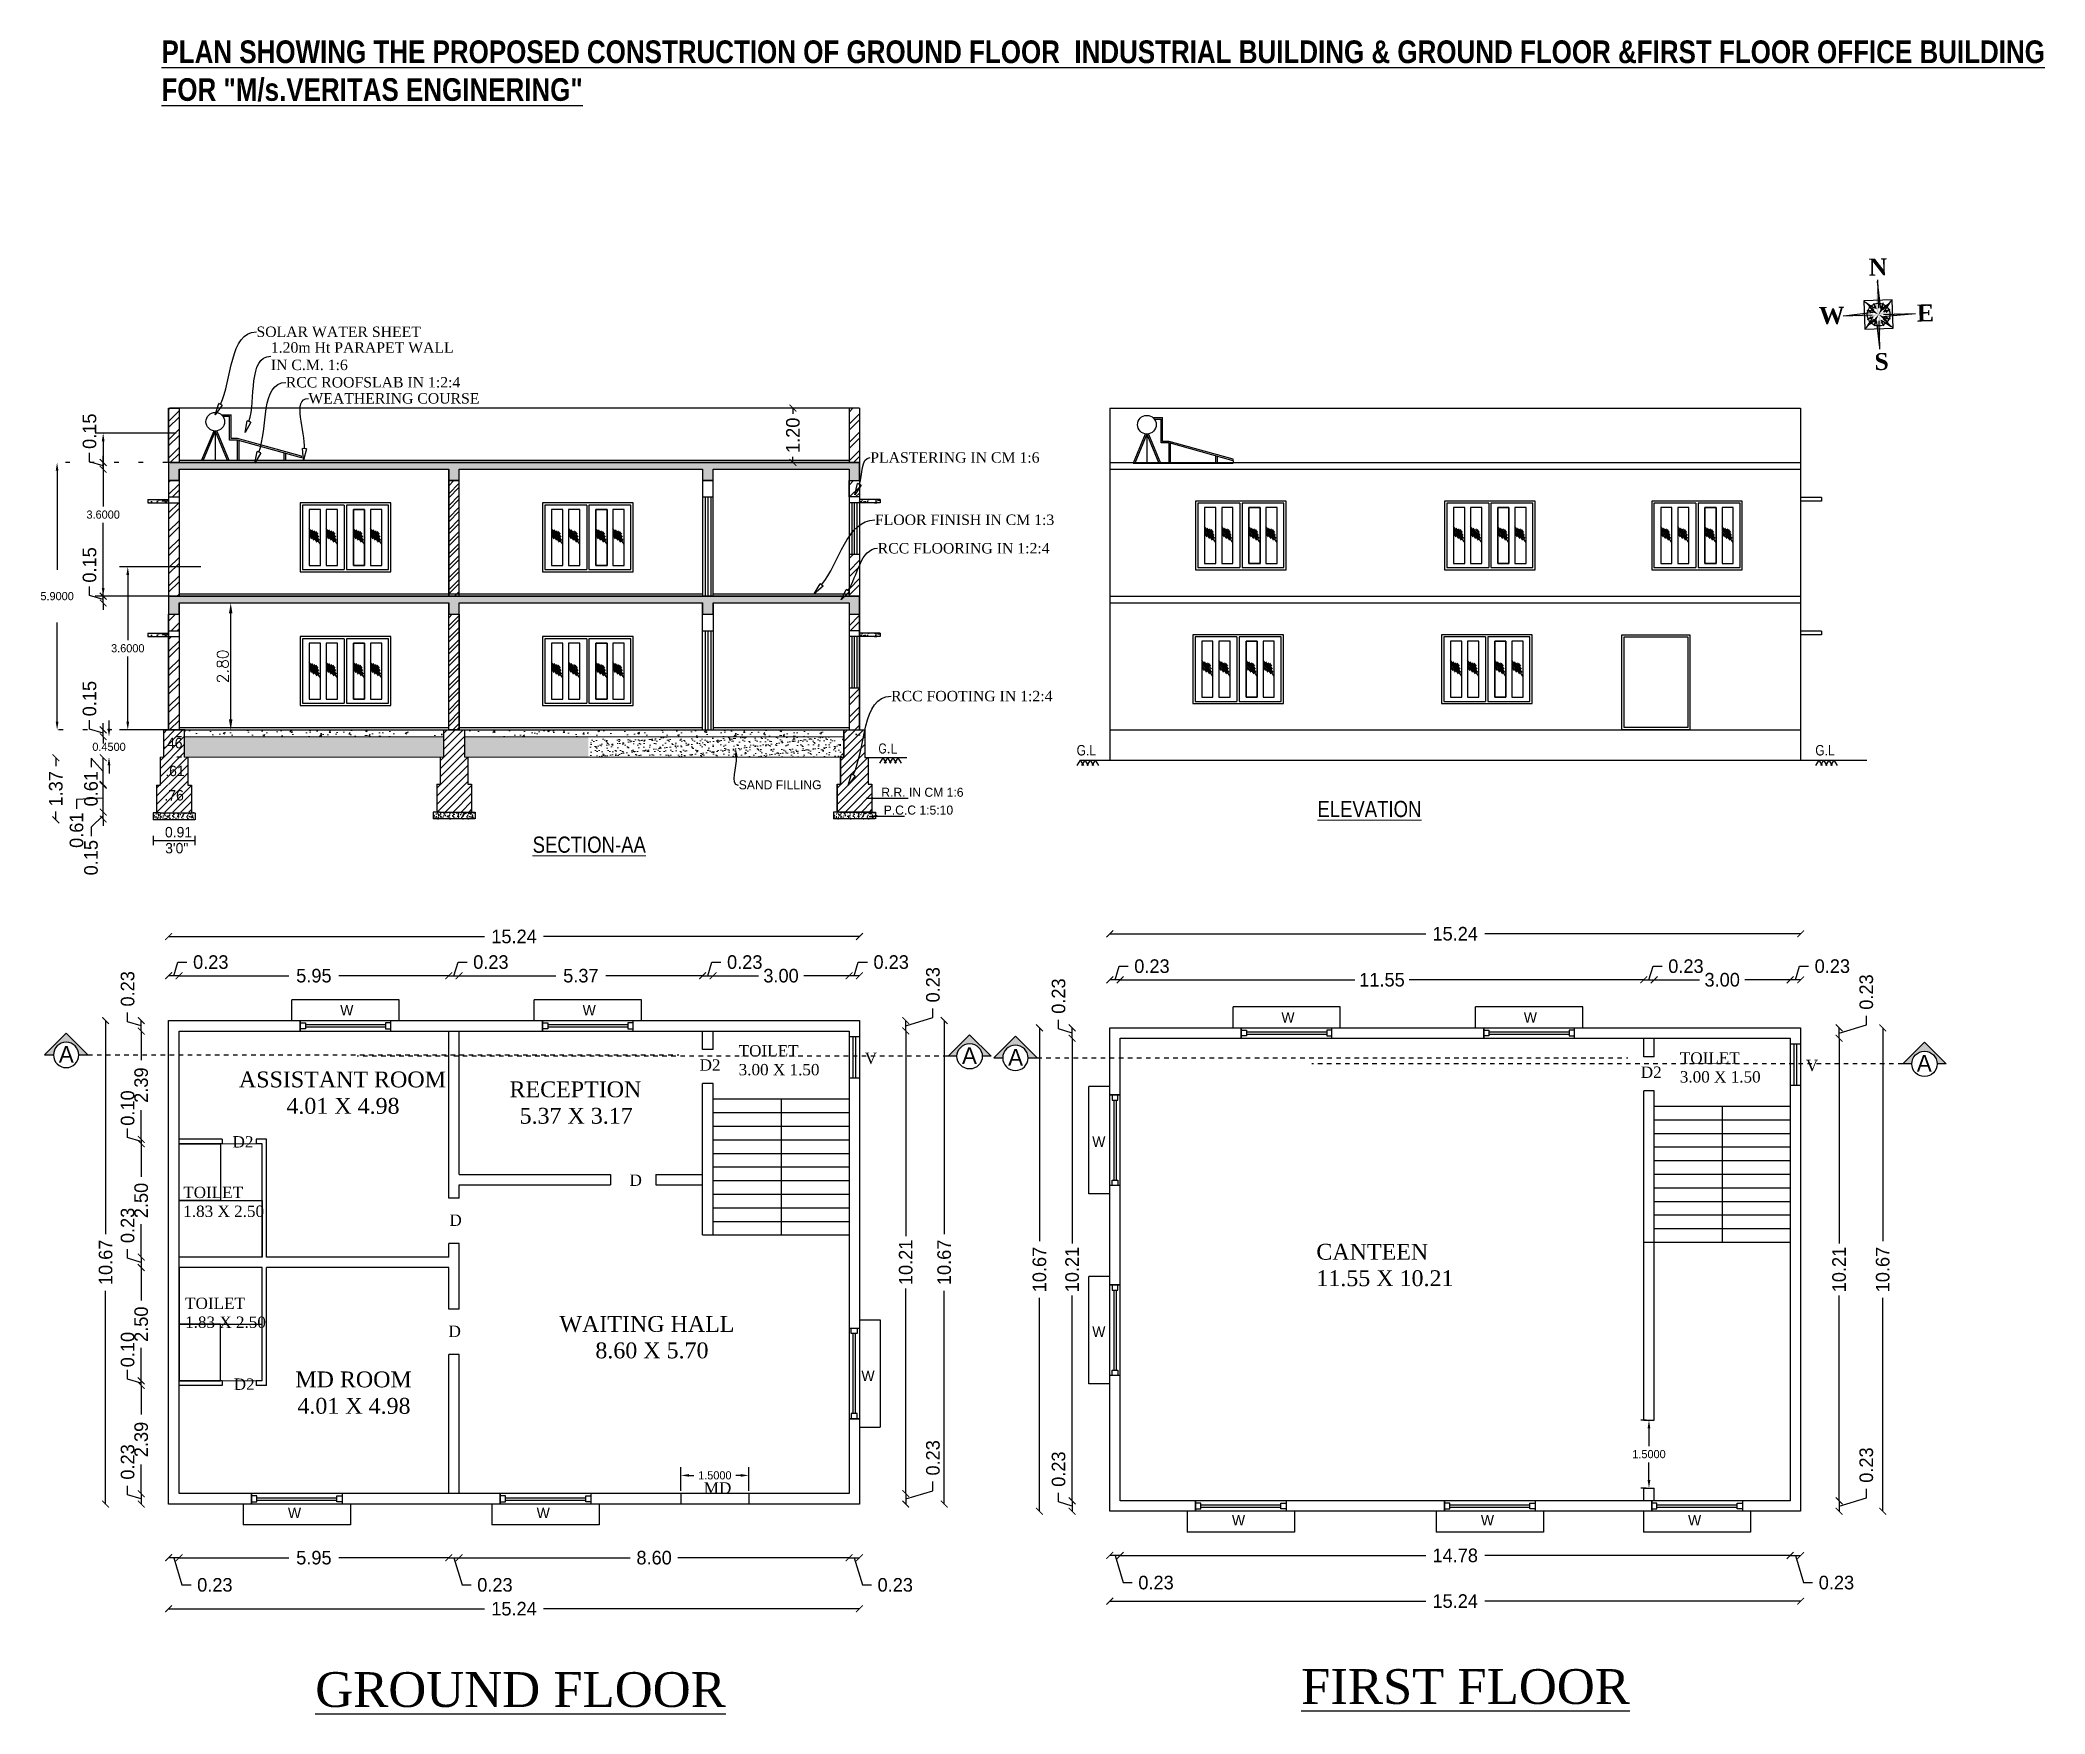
# Model space of a CAD drawing. Header units: metres. Extents: x 1422408 to 2267706, y 3009 to 80428.
# Drawn here: x 2267393.67 to 2267437.9, y 3008.53 to 3045.46 of the extents above; entities that cross this region are included whole.
import ezdxf
from ezdxf import colors
from ezdxf.entities.mleader import LeaderData, LeaderLine
from ezdxf.enums import TextEntityAlignment as Align
from ezdxf.math import Vec2, Vec3

# ---------------------------------------------------------------- set-up
doc = ezdxf.new("R2010")
doc.units = ezdxf.units.M
doc.header["$LTSCALE"] = 3.5
doc.header["$MEASUREMENT"] = 0
for name, pattern in [('DASHED', [19.05, 12.7, -6.35]), ('DASHED2', [0.375, 0.25, -0.125]), ('DOT2', [0.125, 0, -0.125]), ('PHANTOM2', [1.25, 0.625, -0.125, 0.125, -0.125, 0.125, -0.125])]:
    doc.linetypes.add(name, pattern=pattern)
doc.layers.get('0').update_dxf_attribs({"linetype": 'CONTINUOUS'})
doc.layers.get('DEFPOINTS').update_dxf_attribs({"linetype": 'CONTINUOUS'})
doc.layers.add('BLK_2_COVERED_AREA', color=140, linetype='CONTINUOUS', plot=False)
doc.layers.add('BLK_2_FLR_0_BLT_UP_AREA', color=1, linetype='CONTINUOUS', plot=False)
doc.layers.add('BLK_2_FLR_0_BATH', color=205, linetype='CONTINUOUS', lineweight=0)
for name, color, linetype in [('BLK_2_FLR_0_CARPET_AREA', 10, 'CONTINUOUS'), ('BLK_2_FLR_0_EXIT_WIDTH_DOOR', 2, 'CONTINUOUS'), ('BLK_2_FLR_0_REGULAR_ROOM_1', 117, 'CONTINUOUS'), ('BLK_2_FLR_0_URINAL', 235, 'CONTINUOUS'), ('BLK_2_FLR_0_WATER_CLOSET', 213, 'CONTINUOUS'), ('BLK_2_FLR_1_BLT_UP_AREA', 1, 'CONTINUOUS'), ('BLK_2_FLR_1_CARPET_AREA', 10, 'CONTINUOUS'), ('BLK_2_FLR_1_EXIT_WIDTH_DOOR', 2, 'CONTINUOUS'), ('BLK_2_FLR_1_REGULAR_ROOM_1', 117, 'CONTINUOUS'), ('BLK_2_FLR_2_ROOF_AREA', 1, 'CONTINUOUS'), ('BLK_2_HT_OF_BLDG', 5, 'CONTINUOUS'), ('BLK_2_PLINTH_HEIGHT', 7, 'CONTINUOUS'), ('HATCH', 15, 'CONTINUOUS'), ('TEXT', 4, 'CONTINUOUS'), ('TXT', 2, 'CONTINUOUS')]:
    doc.layers.add(name, color=color, linetype=linetype)
doc.styles.add('2', font='swissck.ttf', dxfattribs={"height": 0.35})
doc.styles.add('MSV', font='swissck.ttf', dxfattribs={"height": 0.3})
doc.styles.add('site master', font='swissc.ttf', dxfattribs={"height": 0.8})
doc.styles.add('sty', font='swissc.ttf', dxfattribs={"height": 10})
doc.styles.add('style', font='swissc.ttf', dxfattribs={"height": 10})
doc.styles.add('style1', font='arial.ttf')
doc.styles.add('style2', font='RomanT')
doc.styles.add('Stylus BT', font='stylu.ttf', dxfattribs={"height": 10})
doc.styles.add('sunahari', font='framd.ttf', dxfattribs={"height": 0.3})
doc.dimstyles.new('Civil Mt', dxfattribs={"dimtxt": 0.3, "dimasz": 0.15, "dimexe": 0, "dimexo": 0, "dimgap": 0.1, "dimtad": 0, "dimzin": 0, "dimdsep": 46, "dimtxsty": 'Standard', "dimblk": 'ARCHTICK', "dimcen": 0, "dimse1": 1, "dimse2": 1, "dimclrd": 253, "dimadec": 0, "dimazin": 3, "dimtfac": 1, "dimtofl": 0, "dimtmove": 1, "dimatfit": 3, "dimfxl": 0, "dimfrac": 2, "dimtolj": 1, "dimtzin": 0, "dimarcsym": 0})
doc.dimstyles.new('PLAN', dxfattribs={"dimtxt": 0.25, "dimasz": 0.23, "dimexe": 0.18, "dimexo": 0, "dimgap": 0.05, "dimtad": 1, "dimzin": 2, "dimdsep": 46, "dimtxsty": 'style2', "dimcen": 0.09, "dimse1": 1, "dimse2": 1, "dimclrd": 70, "dimclre": 50, "dimclrt": 4, "dimadec": 0, "dimazin": 0, "dimtfac": 1, "dimtofl": 0, "dimtmove": 2, "dimatfit": 3, "dimfxl": 0, "dimtvp": 0.1, "dimtolj": 1, "dimtzin": 2, "dimarcsym": 0})
doc.dimstyles.new('STANDARD$0', dxfattribs={"dimtxt": 7, "dimasz": 3, "dimexe": 3, "dimexo": 1, "dimgap": 1.5, "dimtad": 1, "dimdec": 1, "dimzin": 1, "dimdsep": 46, "dimlunit": 4, "dimtxsty": 'Standard', "dimblk": 'OBLIQUE', "dimcen": 0.09375, "dimdle": 1, "dimclrd": 8, "dimclre": 8, "dimclrt": 7, "dimadec": 1, "dimazin": 0, "dimtfac": 1, "dimtdec": 1, "dimtix": 1, "dimtmove": 2, "dimatfit": 3, "dimldrblk": 'ARCHTICK', "dimfxl": 0, "dimfrac": 2, "dimtolj": 1, "dimtzin": 0, "dimarcsym": 0})
pattern_1 = [(45, (2295725.7999, 6410.72436), (-0.2020557627, 0.2020557627), []), (45, (2295725.9346, 6410.72436), (-0.2020557627, 0.2020557627), [])]
pattern_2 = [(45, (2266964.95982, 3220.8707), (-0.13258252, 0.13258252), []), (45, (2266965.04821, 3220.8707), (-0.13258252, 0.13258252), [])]

msp = doc.modelspace()

# ---------------------------------------------------------------- texts
at = {"color": 7, "ltscale": 0.2}
for s, height, p in [('.46', 0.23, (2267396.38188, 3029.83884, 815.13185)), ('.61', 0.23, (2267396.4284, 3029.22318, 815.13185)), ('.76', 0.23, (2267396.41084, 3028.68557, 815.13185)), ('R.R. IN CM 1:6', 0.2, (2267412.22583, 3028.76766, 2603.66671)), ('P.C.C 1:5:10', 0.2, (2267412.27853, 3028.37469, 2603.66671)), ('0.91', 0.23, (2267396.42247, 3027.87168, 815.13185)), ('3\'0"', 0.23, (2267396.42757, 3027.51912, 815.13185))]:
    msp.add_text(s, height=height, dxfattribs=at).set_placement(p)
at = {"color": 7, "ltscale": 0.2, "style": 'style2'}
msp.add_text('G.L', height=0.204444, dxfattribs=at).set_placement((2267412.15953, 3029.73203, 2603.66671))
at = {"color": 7, "ltscale": 0.25, "style": 'sty'}
for p in [(2267416.53462, 3029.67972, 1098.11256), (2267432.83057, 3029.67972, 3701.77928)]:
    msp.add_text('G.L', height=0.23, dxfattribs=at).set_placement(p)
at = {"color": 7, "lineweight": 20, "style": 'style'}
for s, p in [('%%UELEVATION', (2267421.84489, 3028.32055, -1420.40604)), ('%%USECTION-AA', (2267404.53341, 3027.53271, 815.13185))]:
    msp.add_text(s, height=0.3569639, dxfattribs=at).set_placement(p)
at = {"color": 7, "style": 'sunahari', "text_generation_flag": 2}
for p in [(2267400.57928, 3023.94384), (2267405.92707, 3023.94384), (2267421.34217, 3023.78473), (2267426.68996, 3023.78473)]:
    msp.add_text('W', height=0.23, dxfattribs=at).set_placement(p)
at = {"color": 7, "style": 'sunahari'}
for p in [(2267416.8787, 3021.04322), (2267416.8787, 3016.85069), (2267411.78674, 3015.87414), (2267399.13525, 3012.85033), (2267404.62218, 3012.85033), (2267419.9608, 3012.69122), (2267425.45259, 3012.69122), (2267430.02246, 3012.69122)]:
    msp.add_text('W', height=0.23, dxfattribs=at).set_placement(p)
at = {"color": 7, "attachment_point": 1}
for s, width, gutter_width, heights, insert, char_height, style in [('\\A1;{\\fSwis721 Cn BT|b1|i0|c0|p34;\\L\\C0;PLAN SHOWING THE PROPOSED CONSTRUCTION OF GROUND FLOOR  INDUSTRIAL BUILDING & GROUND FLOOR &FIRST FLOOR OFFICE BUILDING FOR "M/s.VERITAS ENGINERING" \\H1.87838x; }', 42.5222315, 3, [0], (2267396.3449, 3045.45729, -815.12988), 0.5, 'site master'), ('{\\fTimes New Roman|b0|i0|c0|p18;\\LGROUND FLOOR}', 607.9339553, 12.5, [0], (2267399.73712, 3009.45263), 0.7681171, 'MSV'), ('{\\fTimes New Roman|b0|i0|c0|p18;\\LFIRST FLOOR}', 607.9339553, 12.5, [0.92174], (2267421.48643, 3009.51964), 0.7681171, 'MSV')]:
    msp.add_mtext_dynamic_manual_height_columns(s, width=width, gutter_width=gutter_width, heights=heights, dxfattribs=dict(at, insert=insert, char_height=char_height, style=style))
at = {"color": 7, "lineweight": -3, "attachment_point": 1}
for s, insert, char_height, width in [('{\\fTimes New Roman|b0|i0|c0|p18;\\W9.98567;\\C0;   \\W1;D2}', (2267405.38851, 3022.97482), 0.25, 5.9587193), ('{\\fTimes New Roman|b0|i0|c0|p18;\\W7.72045;\\C0;    \\W1;V}', (2267408.94308, 3023.12311), 0.25, 5.9587193), ('{\\fTimes New Roman|b0|i0|c0|p18;\\W7.72045;\\C0;    \\W1;V}', (2267429.70597, 3022.964), 0.25, 5.9587193), ('{\\fTimes New Roman|b0|i0|c0|p18;\\W5.83745;\\C0; \\W1;ASSISTANT ROOM\\P\\W6.88113;  \\W1;4.01 X 4.98}', (2267397.28224, 3022.70597), 0.35, 5.9587193), ('{\\fTimes New Roman|b0|i0|c0|p18;\\W9.98567;\\C0;   \\W1;D2}', (2267426.1514, 3022.81572), 0.25, 5.9587193), ('{\\fTimes New Roman|b0|i0|c0|p18;\\W6.06131;\\C0;  \\W1;RECEPTION\\P\\W6.90017;  \\W1;5.37 X 3.17}', (2267402.42172, 3022.48751), 0.35, 5.9587193), ('{\\fTimes New Roman|b0|i0|c0|p18;\\W9.98567;\\C0;   \\W1;D2}', (2267395.08474, 3021.27927), 0.25, 5.9587193), ('{\\fTimes New Roman|b0|i0|c0|p18;\\W7.73754;\\C0;    \\W1;D}', (2267403.74921, 3020.43305), 0.25, 5.9587193), ('{\\fTimes New Roman|b0|i0|c0|p18;\\W7.73754;\\C0;    \\W1;D}', (2267399.77564, 3019.55032), 0.25, 5.9587193), ('{\\fTimes New Roman|b0|i0|c0|p18;\\C0;  CANTEEN\\P  11.55 X 10.21}', (2267421.55871, 3018.90332), 0.35, 10.5592057), ('{\\fTimes New Roman|b0|i0|c0|p18;\\C0;  WAITING HALL\\P        8.60 X 5.70}', (2267404.85988, 3017.31025), 0.35, 10.5592057), ('{\\fTimes New Roman|b0|i0|c0|p18;\\W7.73754;\\C0;    \\W1;D}', (2267399.75607, 3017.09828), 0.25, 5.9587193), ('{\\fTimes New Roman|b0|i0|c0|p18;\\W9.98567;\\C0;   \\W1;D2}', (2267395.11144, 3015.93197), 0.25, 5.9587193), ('{\\fTimes New Roman|b0|i0|c0|p18;\\W6.70584;\\C0;  \\W1;MD ROOM\\P\\W6.88113;  \\W1;4.01 X 4.98}', (2267397.52465, 3016.08685), 0.35, 5.9587193), ('{\\fTimes New Roman|b0|i0|c0|p18;\\W9.72362;\\C0;   \\W1;MD}', (2267405.55453, 3013.64143), 0.25, 5.9587193)]:
    msp.add_mtext(s, dxfattribs=dict(at, insert=insert, char_height=char_height, width=width))
at = {"color": 7, "lineweight": -3, "char_height": 0.25, "attachment_point": 1, "style": '2'}
for s, width, insert in [('{\\fTimes New Roman|b0|i0|c0|p18;TOILET\\P3.00 X 1.50}', 3.2659464, (2267409.07835, 3023.28878)), ('{\\fTimes New Roman|b0|i0|c0|p18;TOILET\\P3.00 X 1.50}', 3.2659464, (2267429.84124, 3023.12968)), ('{\\fTimes New Roman|b0|i0|c0|p18;TOILET\\P1.83 X 2.50}', 1.7281445, (2267396.82552, 3020.1639)), ('{\\fTimes New Roman|b0|i0|c0|p18;TOILET\\P1.83 X 2.50}', 1.745838, (2267396.86615, 3017.71589))]:
    msp.add_mtext_dynamic_manual_height_columns(s, width=width, gutter_width=1.75, heights=[0], dxfattribs=dict(at, insert=insert))

# ---------------------------------------------------------------- blocks, each defined once
blk = doc.blocks.new('Section Direction')
at = {"layer": 'HATCH'}
blk.add_hatch(color=251, dxfattribs=at).paths.add_polyline_path([(-4.32, 0), (0, -4.32), (4.32, 0), (2.53, 0, -1), (-2.53, 0)])
at = {"layer": 'TEXT', "color": 1}
for p, q in [((-4.32, 0), (-2.53, 0)), ((2.53, 0), (4.32, 0)), ((-4.32, 0), (0, -4.32)), ((4.32, 0), (0, -4.32))]:
    blk.add_line(p, q, dxfattribs=at)
at = {"layer": 'TEXT', "linetype": 'DASHED2'}
blk.add_line((2.55, 0), (122.41, 0), dxfattribs=at)
at = {"layer": 'TEXT', "color": 1}
blk.add_circle((0, 0), 2.53, dxfattribs=at)
at = {"layer": 'TXT', "style": 'Stylus BT'}
blk.add_attdef('A', text='', height=3, dxfattribs=at).set_placement((0.03, -1.43), align=Align.CENTER)
blk = doc.blocks.new('_ArchTick')
at = {"color": 0, "linetype": 'ByBlock', "const_width": 0.15}
blk.add_lwpolyline([(-0.5, -0.5), (0.5, 0.5)], dxfattribs=at)
blk = doc.blocks.new('*D402')
at = {"color": 253, "lineweight": -2}
for p, q in [((2267396.733, 3024.819), (2267396.503, 3024.819)), ((2267396.618, 3024.819), (2267396.708, 3025.119)), ((2267396.708, 3025.119), (2267396.908, 3025.119))]:
    blk.add_line(p, q, dxfattribs=at)
at = {"layer": 'DEFPOINTS', "color": 0}
for p in [(2267396.503, 3024.819), (2267396.503, 3023.83), (2267396.733, 3023.6)]:
    blk.add_point(p, dxfattribs=at)
at = {"color": 253, "lineweight": -2, "xscale": 0.15, "yscale": 0.15, "zscale": 0.15, "rotation": 180}
blk.add_blockref('_ArchTick', (2267396.503, 3024.819), dxfattribs=at)
at = {"color": 253, "lineweight": -2, "xscale": 0.15, "yscale": 0.15, "zscale": 0.15}
blk.add_blockref('_ArchTick', (2267396.733, 3024.819), dxfattribs=at)
at = {"color": 0, "lineweight": -3, "insert": (2267397.433, 3025.119), "char_height": 0.3, "attachment_point": 5}
blk.add_mtext('\\A1;0.23', dxfattribs=at)
blk = doc.blocks.new('*D403')
at = {"color": 253, "lineweight": -2}
for p, q in [((2267396.733, 3024.819), (2267399.158, 3024.819)), ((2267402.682, 3024.819), (2267400.258, 3024.819))]:
    blk.add_line(p, q, dxfattribs=at)
at = {"layer": 'DEFPOINTS', "color": 0}
for p in [(2267402.682, 3024.819), (2267396.733, 3023.6), (2267402.682, 3023.6)]:
    blk.add_point(p, dxfattribs=at)
at = {"color": 253, "lineweight": -2, "xscale": 0.15, "yscale": 0.15, "zscale": 0.15, "rotation": 180}
blk.add_blockref('_ArchTick', (2267396.733, 3024.819), dxfattribs=at)
at = {"color": 253, "lineweight": -2, "xscale": 0.15, "yscale": 0.15, "zscale": 0.15}
blk.add_blockref('_ArchTick', (2267402.682, 3024.819), dxfattribs=at)
at = {"color": 0, "lineweight": -3, "insert": (2267399.708, 3024.819), "char_height": 0.3, "attachment_point": 5}
blk.add_mtext('\\A1;5.95', dxfattribs=at)
blk = doc.blocks.new('*D404')
at = {"color": 253, "lineweight": -2}
for p, q in [((2267402.682, 3024.819), (2267402.912, 3024.819)), ((2267402.797, 3024.819), (2267402.887, 3025.119)), ((2267402.887, 3025.119), (2267403.087, 3025.119))]:
    blk.add_line(p, q, dxfattribs=at)
at = {"layer": 'DEFPOINTS', "color": 0}
for p in [(2267402.912, 3024.819), (2267402.682, 3023.6), (2267402.912, 3023.6)]:
    blk.add_point(p, dxfattribs=at)
at = {"color": 253, "lineweight": -2, "xscale": 0.15, "yscale": 0.15, "zscale": 0.15, "rotation": 180}
blk.add_blockref('_ArchTick', (2267402.682, 3024.819), dxfattribs=at)
at = {"color": 253, "lineweight": -2, "xscale": 0.15, "yscale": 0.15, "zscale": 0.15}
blk.add_blockref('_ArchTick', (2267402.912, 3024.819), dxfattribs=at)
at = {"color": 0, "lineweight": -3, "insert": (2267403.612, 3025.119), "char_height": 0.3, "attachment_point": 5}
blk.add_mtext('\\A1;0.23', dxfattribs=at)
blk = doc.blocks.new('*D405')
at = {"color": 253, "lineweight": -2}
for p, q in [((2267402.912, 3024.819), (2267405.048, 3024.819)), ((2267408.283, 3024.819), (2267406.148, 3024.819))]:
    blk.add_line(p, q, dxfattribs=at)
at = {"layer": 'DEFPOINTS', "color": 0}
for p in [(2267408.283, 3024.819), (2267402.912, 3023.6), (2267408.283, 3023.6)]:
    blk.add_point(p, dxfattribs=at)
at = {"color": 253, "lineweight": -2, "xscale": 0.15, "yscale": 0.15, "zscale": 0.15, "rotation": 180}
blk.add_blockref('_ArchTick', (2267402.912, 3024.819), dxfattribs=at)
at = {"color": 253, "lineweight": -2, "xscale": 0.15, "yscale": 0.15, "zscale": 0.15}
blk.add_blockref('_ArchTick', (2267408.283, 3024.819), dxfattribs=at)
at = {"color": 0, "lineweight": -3, "insert": (2267405.598, 3024.819), "char_height": 0.3, "attachment_point": 5}
blk.add_mtext('\\A1;5.37', dxfattribs=at)
blk = doc.blocks.new('*D406')
at = {"color": 253, "lineweight": -2}
for p, q in [((2267408.283, 3024.819), (2267408.513, 3024.819)), ((2267408.398, 3024.819), (2267408.488, 3025.119)), ((2267408.488, 3025.119), (2267408.688, 3025.119))]:
    blk.add_line(p, q, dxfattribs=at)
at = {"layer": 'DEFPOINTS', "color": 0}
for p in [(2267408.513, 3024.819), (2267408.283, 3023.6), (2267408.513, 3023.6)]:
    blk.add_point(p, dxfattribs=at)
at = {"color": 253, "lineweight": -2, "xscale": 0.15, "yscale": 0.15, "zscale": 0.15, "rotation": 180}
blk.add_blockref('_ArchTick', (2267408.283, 3024.819), dxfattribs=at)
at = {"color": 253, "lineweight": -2, "xscale": 0.15, "yscale": 0.15, "zscale": 0.15}
blk.add_blockref('_ArchTick', (2267408.513, 3024.819), dxfattribs=at)
at = {"color": 0, "lineweight": -3, "insert": (2267409.213, 3025.119), "char_height": 0.3, "attachment_point": 5}
blk.add_mtext('\\A1;0.23', dxfattribs=at)
blk = doc.blocks.new('*D407')
at = {"color": 253, "lineweight": -2}
for p, q in [((2267408.513, 3024.819), (2267409.513, 3024.819)), ((2267411.513, 3024.819), (2267410.513, 3024.819))]:
    blk.add_line(p, q, dxfattribs=at)
at = {"layer": 'DEFPOINTS', "color": 0}
for p in [(2267411.513, 3024.819), (2267408.513, 3023.6), (2267411.513, 3023.6)]:
    blk.add_point(p, dxfattribs=at)
at = {"color": 253, "lineweight": -2, "xscale": 0.15, "yscale": 0.15, "zscale": 0.15, "rotation": 180}
blk.add_blockref('_ArchTick', (2267408.513, 3024.819), dxfattribs=at)
at = {"color": 253, "lineweight": -2, "xscale": 0.15, "yscale": 0.15, "zscale": 0.15}
blk.add_blockref('_ArchTick', (2267411.513, 3024.819), dxfattribs=at)
at = {"color": 0, "lineweight": -3, "insert": (2267410.013, 3024.819), "char_height": 0.3, "attachment_point": 5}
blk.add_mtext('\\A1;3.00', dxfattribs=at)
blk = doc.blocks.new('*D408')
at = {"color": 253, "lineweight": -2}
for p, q in [((2267411.743, 3024.819), (2267411.513, 3024.819)), ((2267411.628, 3024.819), (2267411.718, 3025.119)), ((2267411.718, 3025.119), (2267411.918, 3025.119))]:
    blk.add_line(p, q, dxfattribs=at)
at = {"layer": 'DEFPOINTS', "color": 0}
for p in [(2267411.513, 3024.819), (2267411.743, 3023.83), (2267411.513, 3023.6)]:
    blk.add_point(p, dxfattribs=at)
at = {"color": 253, "lineweight": -2, "xscale": 0.15, "yscale": 0.15, "zscale": 0.15, "rotation": 180}
blk.add_blockref('_ArchTick', (2267411.513, 3024.819), dxfattribs=at)
at = {"color": 253, "lineweight": -2, "xscale": 0.15, "yscale": 0.15, "zscale": 0.15}
blk.add_blockref('_ArchTick', (2267411.743, 3024.819), dxfattribs=at)
at = {"color": 0, "lineweight": -3, "insert": (2267412.443, 3025.119), "char_height": 0.3, "attachment_point": 5}
blk.add_mtext('\\A1;0.23', dxfattribs=at)
blk = doc.blocks.new('*D409')
at = {"color": 253, "lineweight": -2}
for p, q in [((2267396.503, 3025.684), (2267403.473, 3025.684)), ((2267411.743, 3025.684), (2267404.773, 3025.684))]:
    blk.add_line(p, q, dxfattribs=at)
at = {"layer": 'DEFPOINTS', "color": 0}
for p in [(2267411.743, 3025.684), (2267396.503, 3023.83), (2267411.743, 3023.83)]:
    blk.add_point(p, dxfattribs=at)
at = {"color": 253, "lineweight": -2, "xscale": 0.15, "yscale": 0.15, "zscale": 0.15, "rotation": 180}
blk.add_blockref('_ArchTick', (2267396.503, 3025.684), dxfattribs=at)
at = {"color": 253, "lineweight": -2, "xscale": 0.15, "yscale": 0.15, "zscale": 0.15}
blk.add_blockref('_ArchTick', (2267411.743, 3025.684), dxfattribs=at)
at = {"color": 0, "lineweight": -3, "insert": (2267404.123, 3025.684), "char_height": 0.3, "attachment_point": 5}
blk.add_mtext('\\A1;15.24', dxfattribs=at)
blk = doc.blocks.new('*D410')
at = {"color": 253, "lineweight": -2}
for p, q in [((2267413.365, 3013.456), (2267413.365, 3013.656)), ((2267412.765, 3013.276), (2267413.365, 3013.456)), ((2267412.765, 3013.391), (2267412.765, 3013.161))]:
    blk.add_line(p, q, dxfattribs=at)
at = {"layer": 'DEFPOINTS', "color": 0}
for p in [(2267411.513, 3013.391), (2267411.743, 3013.161), (2267412.765, 3013.161)]:
    blk.add_point(p, dxfattribs=at)
at = {"color": 253, "lineweight": -2, "xscale": 0.15, "yscale": 0.15, "zscale": 0.15}
for p, rotation in [((2267412.765, 3013.391), 90), ((2267412.765, 3013.161), 270)]:
    blk.add_blockref('_ArchTick', p, dxfattribs=dict(at, rotation=rotation))
at = {"color": 0, "lineweight": -3, "insert": (2267413.365, 3014.181), "char_height": 0.3, "attachment_point": 5, "rotation": 90}
blk.add_mtext('\\A1;0.23', dxfattribs=at)
blk = doc.blocks.new('*D411')
at = {"color": 253, "lineweight": -2}
for p, q in [((2267412.765, 3023.6), (2267412.765, 3019.07)), ((2267412.765, 3013.391), (2267412.765, 3017.92))]:
    blk.add_line(p, q, dxfattribs=at)
at = {"layer": 'DEFPOINTS', "color": 0}
for p in [(2267411.513, 3023.6), (2267411.513, 3013.391), (2267412.765, 3013.391)]:
    blk.add_point(p, dxfattribs=at)
at = {"color": 253, "lineweight": -2, "xscale": 0.15, "yscale": 0.15, "zscale": 0.15}
for p, rotation in [((2267412.765, 3023.6), 90), ((2267412.765, 3013.391), 270)]:
    blk.add_blockref('_ArchTick', p, dxfattribs=dict(at, rotation=rotation))
at = {"color": 0, "lineweight": -3, "insert": (2267412.765, 3018.495), "char_height": 0.3, "attachment_point": 5, "rotation": 90}
blk.add_mtext('\\A1;10.21', dxfattribs=at)
blk = doc.blocks.new('*D412')
at = {"color": 253, "lineweight": -2}
for p, q in [((2267412.765, 3023.715), (2267413.365, 3023.895)), ((2267412.765, 3023.6), (2267412.765, 3023.83)), ((2267413.365, 3023.895), (2267413.365, 3024.095))]:
    blk.add_line(p, q, dxfattribs=at)
at = {"layer": 'DEFPOINTS', "color": 0}
for p in [(2267411.743, 3023.83), (2267412.765, 3023.83), (2267411.513, 3023.6)]:
    blk.add_point(p, dxfattribs=at)
at = {"color": 253, "lineweight": -2, "xscale": 0.15, "yscale": 0.15, "zscale": 0.15}
for p, rotation in [((2267412.765, 3023.83), 90), ((2267412.765, 3023.6), 270)]:
    blk.add_blockref('_ArchTick', p, dxfattribs=dict(at, rotation=rotation))
at = {"color": 0, "lineweight": -3, "insert": (2267413.365, 3024.62), "char_height": 0.3, "attachment_point": 5, "rotation": 90}
blk.add_mtext('\\A1;0.23', dxfattribs=at)
blk = doc.blocks.new('*D413')
at = {"color": 253, "lineweight": -2}
for p, q in [((2267413.613, 3023.83), (2267413.613, 3019.12)), ((2267413.613, 3013.161), (2267413.613, 3017.87))]:
    blk.add_line(p, q, dxfattribs=at)
at = {"layer": 'DEFPOINTS', "color": 0}
for p in [(2267411.743, 3023.83), (2267411.743, 3013.161), (2267413.613, 3013.161)]:
    blk.add_point(p, dxfattribs=at)
at = {"color": 253, "lineweight": -2, "xscale": 0.15, "yscale": 0.15, "zscale": 0.15}
for p, rotation in [((2267413.613, 3023.83), 90), ((2267413.613, 3013.161), 270)]:
    blk.add_blockref('_ArchTick', p, dxfattribs=dict(at, rotation=rotation))
at = {"color": 0, "lineweight": -3, "insert": (2267413.613, 3018.495), "char_height": 0.3, "attachment_point": 5, "rotation": 90}
blk.add_mtext('\\A1;10.67', dxfattribs=at)
blk = doc.blocks.new('*D414')
at = {"color": 253, "lineweight": -2}
for p, q in [((2267396.733, 3011.977), (2267396.503, 3011.977)), ((2267396.618, 3011.977), (2267396.798, 3011.377)), ((2267396.798, 3011.377), (2267396.998, 3011.377))]:
    blk.add_line(p, q, dxfattribs=at)
at = {"layer": 'DEFPOINTS', "color": 0}
for p in [(2267396.733, 3013.391), (2267396.503, 3013.161), (2267396.503, 3011.977)]:
    blk.add_point(p, dxfattribs=at)
at = {"color": 253, "lineweight": -2, "xscale": 0.15, "yscale": 0.15, "zscale": 0.15, "rotation": 180}
blk.add_blockref('_ArchTick', (2267396.503, 3011.977), dxfattribs=at)
at = {"color": 253, "lineweight": -2, "xscale": 0.15, "yscale": 0.15, "zscale": 0.15}
blk.add_blockref('_ArchTick', (2267396.733, 3011.977), dxfattribs=at)
at = {"color": 0, "lineweight": -3, "insert": (2267397.523, 3011.377), "char_height": 0.3, "attachment_point": 5}
blk.add_mtext('\\A1;0.23', dxfattribs=at)
blk = doc.blocks.new('*D415')
at = {"color": 253, "lineweight": -2}
for p, q in [((2267396.733, 3011.977), (2267399.158, 3011.977)), ((2267402.682, 3011.977), (2267400.258, 3011.977))]:
    blk.add_line(p, q, dxfattribs=at)
at = {"layer": 'DEFPOINTS', "color": 0}
for p in [(2267396.733, 3013.391), (2267402.682, 3013.391), (2267396.733, 3011.977)]:
    blk.add_point(p, dxfattribs=at)
at = {"color": 253, "lineweight": -2, "xscale": 0.15, "yscale": 0.15, "zscale": 0.15, "rotation": 180}
blk.add_blockref('_ArchTick', (2267396.733, 3011.977), dxfattribs=at)
at = {"color": 253, "lineweight": -2, "xscale": 0.15, "yscale": 0.15, "zscale": 0.15}
blk.add_blockref('_ArchTick', (2267402.682, 3011.977), dxfattribs=at)
at = {"color": 0, "lineweight": -3, "insert": (2267399.708, 3011.977), "char_height": 0.3, "attachment_point": 5}
blk.add_mtext('\\A1;5.95', dxfattribs=at)
blk = doc.blocks.new('*D416')
at = {"color": 253, "lineweight": -2}
for p, q in [((2267402.682, 3011.977), (2267402.912, 3011.977)), ((2267402.797, 3011.977), (2267402.977, 3011.377)), ((2267402.977, 3011.377), (2267403.177, 3011.377))]:
    blk.add_line(p, q, dxfattribs=at)
at = {"layer": 'DEFPOINTS', "color": 0}
for p in [(2267402.682, 3013.391), (2267402.912, 3013.391), (2267402.912, 3011.977)]:
    blk.add_point(p, dxfattribs=at)
at = {"color": 253, "lineweight": -2, "xscale": 0.15, "yscale": 0.15, "zscale": 0.15, "rotation": 180}
blk.add_blockref('_ArchTick', (2267402.682, 3011.977), dxfattribs=at)
at = {"color": 253, "lineweight": -2, "xscale": 0.15, "yscale": 0.15, "zscale": 0.15}
blk.add_blockref('_ArchTick', (2267402.912, 3011.977), dxfattribs=at)
at = {"color": 0, "lineweight": -3, "insert": (2267403.702, 3011.377), "char_height": 0.3, "attachment_point": 5}
blk.add_mtext('\\A1;0.23', dxfattribs=at)
blk = doc.blocks.new('*D417')
at = {"color": 253, "lineweight": -2}
for p, q in [((2267402.912, 3011.977), (2267406.688, 3011.977)), ((2267411.513, 3011.977), (2267407.738, 3011.977))]:
    blk.add_line(p, q, dxfattribs=at)
at = {"layer": 'DEFPOINTS', "color": 0}
for p in [(2267402.912, 3013.391), (2267411.513, 3013.391), (2267402.912, 3011.977)]:
    blk.add_point(p, dxfattribs=at)
at = {"color": 253, "lineweight": -2, "xscale": 0.15, "yscale": 0.15, "zscale": 0.15, "rotation": 180}
blk.add_blockref('_ArchTick', (2267402.912, 3011.977), dxfattribs=at)
at = {"color": 253, "lineweight": -2, "xscale": 0.15, "yscale": 0.15, "zscale": 0.15}
blk.add_blockref('_ArchTick', (2267411.513, 3011.977), dxfattribs=at)
at = {"color": 0, "lineweight": -3, "insert": (2267407.213, 3011.977), "char_height": 0.3, "attachment_point": 5}
blk.add_mtext('\\A1;8.60', dxfattribs=at)
blk = doc.blocks.new('*D418')
at = {"color": 253, "lineweight": -2}
for p, q in [((2267411.513, 3011.977), (2267411.743, 3011.977)), ((2267411.628, 3011.977), (2267411.808, 3011.377)), ((2267411.808, 3011.377), (2267412.008, 3011.377))]:
    blk.add_line(p, q, dxfattribs=at)
at = {"layer": 'DEFPOINTS', "color": 0}
for p in [(2267411.513, 3013.391), (2267411.743, 3013.161), (2267411.743, 3011.977)]:
    blk.add_point(p, dxfattribs=at)
at = {"color": 253, "lineweight": -2, "xscale": 0.15, "yscale": 0.15, "zscale": 0.15, "rotation": 180}
blk.add_blockref('_ArchTick', (2267411.513, 3011.977), dxfattribs=at)
at = {"color": 253, "lineweight": -2, "xscale": 0.15, "yscale": 0.15, "zscale": 0.15}
blk.add_blockref('_ArchTick', (2267411.743, 3011.977), dxfattribs=at)
at = {"color": 0, "lineweight": -3, "insert": (2267412.533, 3011.377), "char_height": 0.3, "attachment_point": 5}
blk.add_mtext('\\A1;0.23', dxfattribs=at)
blk = doc.blocks.new('*D419')
at = {"color": 253, "lineweight": -2}
for p, q in [((2267395.599, 3013.366), (2267395.599, 3013.566)), ((2267395.899, 3013.276), (2267395.599, 3013.366)), ((2267395.899, 3013.391), (2267395.899, 3013.161))]:
    blk.add_line(p, q, dxfattribs=at)
at = {"layer": 'DEFPOINTS', "color": 0}
for p in [(2267396.733, 3013.391), (2267395.899, 3013.161), (2267396.503, 3013.161)]:
    blk.add_point(p, dxfattribs=at)
at = {"color": 253, "lineweight": -2, "xscale": 0.15, "yscale": 0.15, "zscale": 0.15}
for p, rotation in [((2267395.899, 3013.391), 90), ((2267395.899, 3013.161), 270)]:
    blk.add_blockref('_ArchTick', p, dxfattribs=dict(at, rotation=rotation))
at = {"color": 0, "lineweight": -3, "insert": (2267395.599, 3014.091), "char_height": 0.3, "attachment_point": 5, "rotation": 90}
blk.add_mtext('\\A1;0.23', dxfattribs=at)
blk = doc.blocks.new('*D420')
at = {"color": 253, "lineweight": -2}
for p, q in [((2267395.899, 3015.78), (2267395.899, 3015.136)), ((2267395.899, 3013.391), (2267395.899, 3014.036))]:
    blk.add_line(p, q, dxfattribs=at)
at = {"layer": 'DEFPOINTS', "color": 0}
for p in [(2267395.899, 3015.78), (2267396.733, 3015.78), (2267396.733, 3013.391)]:
    blk.add_point(p, dxfattribs=at)
at = {"color": 253, "lineweight": -2, "xscale": 0.15, "yscale": 0.15, "zscale": 0.15}
for p, rotation in [((2267395.899, 3015.78), 90), ((2267395.899, 3013.391), 270)]:
    blk.add_blockref('_ArchTick', p, dxfattribs=dict(at, rotation=rotation))
at = {"color": 0, "lineweight": -3, "insert": (2267395.899, 3014.586), "char_height": 0.3, "attachment_point": 5, "rotation": 90}
blk.add_mtext('\\A1;2.39', dxfattribs=at)
blk = doc.blocks.new('*D421')
at = {"color": 253, "lineweight": -2}
for p, q in [((2267395.599, 3015.92), (2267395.599, 3016.12)), ((2267395.899, 3015.83), (2267395.599, 3015.92)), ((2267395.899, 3015.88), (2267395.899, 3016.03)), ((2267395.899, 3015.78), (2267395.899, 3015.88)), ((2267395.899, 3015.78), (2267395.899, 3015.63))]:
    blk.add_line(p, q, dxfattribs=at)
at = {"layer": 'DEFPOINTS', "color": 0}
for p in [(2267395.899, 3015.88), (2267396.733, 3015.88), (2267396.733, 3015.78)]:
    blk.add_point(p, dxfattribs=at)
at = {"color": 253, "lineweight": -2, "xscale": 0.15, "yscale": 0.15, "zscale": 0.15}
for p, rotation in [((2267395.899, 3015.88), 270), ((2267395.899, 3015.78), 90)]:
    blk.add_blockref('_ArchTick', p, dxfattribs=dict(at, rotation=rotation))
at = {"color": 0, "lineweight": -3, "insert": (2267395.599, 3016.57), "char_height": 0.3, "attachment_point": 5, "rotation": 90}
blk.add_mtext('\\A1;0.10', dxfattribs=at)
blk = doc.blocks.new('*D422')
at = {"color": 253, "lineweight": -2}
for p, q in [((2267395.899, 3018.38), (2267395.899, 3017.655)), ((2267395.899, 3015.88), (2267395.899, 3016.605))]:
    blk.add_line(p, q, dxfattribs=at)
at = {"layer": 'DEFPOINTS', "color": 0}
for p in [(2267395.899, 3018.38), (2267396.733, 3018.38), (2267396.733, 3015.88)]:
    blk.add_point(p, dxfattribs=at)
at = {"color": 253, "lineweight": -2, "xscale": 0.15, "yscale": 0.15, "zscale": 0.15}
for p, rotation in [((2267395.899, 3018.38), 90), ((2267395.899, 3015.88), 270)]:
    blk.add_blockref('_ArchTick', p, dxfattribs=dict(at, rotation=rotation))
at = {"color": 0, "lineweight": -3, "insert": (2267395.899, 3017.13), "char_height": 0.3, "attachment_point": 5, "rotation": 90}
blk.add_mtext('\\A1;2.50', dxfattribs=at)
blk = doc.blocks.new('*D423')
at = {"color": 253, "lineweight": -2}
for p, q in [((2267395.599, 3018.585), (2267395.599, 3018.785)), ((2267395.899, 3018.495), (2267395.599, 3018.585)), ((2267395.899, 3018.61), (2267395.899, 3018.38))]:
    blk.add_line(p, q, dxfattribs=at)
at = {"layer": 'DEFPOINTS', "color": 0}
for p in [(2267396.733, 3018.61), (2267395.899, 3018.38), (2267396.733, 3018.38)]:
    blk.add_point(p, dxfattribs=at)
at = {"color": 253, "lineweight": -2, "xscale": 0.15, "yscale": 0.15, "zscale": 0.15}
for p, rotation in [((2267395.899, 3018.61), 90), ((2267395.899, 3018.38), 270)]:
    blk.add_blockref('_ArchTick', p, dxfattribs=dict(at, rotation=rotation))
at = {"color": 0, "lineweight": -3, "insert": (2267395.599, 3019.31), "char_height": 0.3, "attachment_point": 5, "rotation": 90}
blk.add_mtext('\\A1;0.23', dxfattribs=at)
blk = doc.blocks.new('*D424')
at = {"color": 253, "lineweight": -2}
for p, q in [((2267395.899, 3021.11), (2267395.899, 3020.385)), ((2267395.899, 3018.61), (2267395.899, 3019.335))]:
    blk.add_line(p, q, dxfattribs=at)
at = {"layer": 'DEFPOINTS', "color": 0}
for p in [(2267395.899, 3021.11), (2267396.733, 3021.11), (2267396.733, 3018.61)]:
    blk.add_point(p, dxfattribs=at)
at = {"color": 253, "lineweight": -2, "xscale": 0.15, "yscale": 0.15, "zscale": 0.15}
for p, rotation in [((2267395.899, 3021.11), 90), ((2267395.899, 3018.61), 270)]:
    blk.add_blockref('_ArchTick', p, dxfattribs=dict(at, rotation=rotation))
at = {"color": 0, "lineweight": -3, "insert": (2267395.899, 3019.86), "char_height": 0.3, "attachment_point": 5, "rotation": 90}
blk.add_mtext('\\A1;2.50', dxfattribs=at)
blk = doc.blocks.new('*D425')
at = {"color": 253, "lineweight": -2}
for p, q in [((2267395.599, 3021.25), (2267395.599, 3021.45)), ((2267395.899, 3021.16), (2267395.599, 3021.25)), ((2267395.899, 3021.21), (2267395.899, 3021.36)), ((2267395.899, 3021.21), (2267395.899, 3021.11)), ((2267395.899, 3021.11), (2267395.899, 3020.96))]:
    blk.add_line(p, q, dxfattribs=at)
at = {"layer": 'DEFPOINTS', "color": 0}
for p in [(2267396.733, 3021.21), (2267395.899, 3021.11), (2267396.733, 3021.11)]:
    blk.add_point(p, dxfattribs=at)
at = {"color": 253, "lineweight": -2, "xscale": 0.15, "yscale": 0.15, "zscale": 0.15}
for p, rotation in [((2267395.899, 3021.21), 270), ((2267395.899, 3021.11), 90)]:
    blk.add_blockref('_ArchTick', p, dxfattribs=dict(at, rotation=rotation))
at = {"color": 0, "lineweight": -3, "insert": (2267395.599, 3021.9), "char_height": 0.3, "attachment_point": 5, "rotation": 90}
blk.add_mtext('\\A1;0.10', dxfattribs=at)
blk = doc.blocks.new('*D426')
at = {"color": 253, "lineweight": -2}
for p, q in [((2267395.899, 3023.6), (2267395.899, 3022.955)), ((2267395.899, 3021.21), (2267395.899, 3021.855))]:
    blk.add_line(p, q, dxfattribs=at)
at = {"layer": 'DEFPOINTS', "color": 0}
for p in [(2267395.899, 3023.6), (2267396.733, 3023.6), (2267396.733, 3021.21)]:
    blk.add_point(p, dxfattribs=at)
at = {"color": 253, "lineweight": -2, "xscale": 0.15, "yscale": 0.15, "zscale": 0.15}
for p, rotation in [((2267395.899, 3023.6), 90), ((2267395.899, 3021.21), 270)]:
    blk.add_blockref('_ArchTick', p, dxfattribs=dict(at, rotation=rotation))
at = {"color": 0, "lineweight": -3, "insert": (2267395.899, 3022.405), "char_height": 0.3, "attachment_point": 5, "rotation": 90}
blk.add_mtext('\\A1;2.39', dxfattribs=at)
blk = doc.blocks.new('*D427')
at = {"color": 253, "lineweight": -2}
for p, q in [((2267395.599, 3023.805), (2267395.599, 3024.005)), ((2267395.899, 3023.6), (2267395.899, 3023.83)), ((2267395.899, 3023.715), (2267395.599, 3023.805))]:
    blk.add_line(p, q, dxfattribs=at)
at = {"layer": 'DEFPOINTS', "color": 0}
for p in [(2267395.899, 3023.83), (2267396.503, 3023.83), (2267396.733, 3023.6)]:
    blk.add_point(p, dxfattribs=at)
at = {"color": 253, "lineweight": -2, "xscale": 0.15, "yscale": 0.15, "zscale": 0.15}
for p, rotation in [((2267395.899, 3023.83), 90), ((2267395.899, 3023.6), 270)]:
    blk.add_blockref('_ArchTick', p, dxfattribs=dict(at, rotation=rotation))
at = {"color": 0, "lineweight": -3, "insert": (2267395.599, 3024.53), "char_height": 0.3, "attachment_point": 5, "rotation": 90}
blk.add_mtext('\\A1;0.23', dxfattribs=at)
blk = doc.blocks.new('*D428')
at = {"color": 253, "lineweight": -2}
for p, q in [((2267395.113, 3023.83), (2267395.113, 3019.12)), ((2267395.113, 3013.161), (2267395.113, 3017.87))]:
    blk.add_line(p, q, dxfattribs=at)
at = {"layer": 'DEFPOINTS', "color": 0}
for p in [(2267396.503, 3023.83), (2267395.113, 3013.161), (2267396.503, 3013.161)]:
    blk.add_point(p, dxfattribs=at)
at = {"color": 253, "lineweight": -2, "xscale": 0.15, "yscale": 0.15, "zscale": 0.15}
for p, rotation in [((2267395.113, 3023.83), 90), ((2267395.113, 3013.161), 270)]:
    blk.add_blockref('_ArchTick', p, dxfattribs=dict(at, rotation=rotation))
at = {"color": 0, "lineweight": -3, "insert": (2267395.113, 3018.495), "char_height": 0.3, "attachment_point": 5, "rotation": 90}
blk.add_mtext('\\A1;10.67', dxfattribs=at)
blk = doc.blocks.new('*D429')
at = {"color": 253, "lineweight": -2}
for p, q in [((2267396.503, 3010.851), (2267403.473, 3010.851)), ((2267411.743, 3010.851), (2267404.773, 3010.851))]:
    blk.add_line(p, q, dxfattribs=at)
at = {"layer": 'DEFPOINTS', "color": 0}
for p in [(2267396.503, 3013.161), (2267411.743, 3013.161), (2267411.743, 3010.851)]:
    blk.add_point(p, dxfattribs=at)
at = {"color": 253, "lineweight": -2, "xscale": 0.15, "yscale": 0.15, "zscale": 0.15, "rotation": 180}
blk.add_blockref('_ArchTick', (2267396.503, 3010.851), dxfattribs=at)
at = {"color": 253, "lineweight": -2, "xscale": 0.15, "yscale": 0.15, "zscale": 0.15}
blk.add_blockref('_ArchTick', (2267411.743, 3010.851), dxfattribs=at)
at = {"color": 0, "lineweight": -3, "insert": (2267404.123, 3010.851), "char_height": 0.3, "attachment_point": 5}
blk.add_mtext('\\A1;15.24', dxfattribs=at)
blk = doc.blocks.new('*D430')
at = {"color": 253, "lineweight": -2}
for p, q in [((2267417.496, 3024.729), (2267417.266, 3024.729)), ((2267417.381, 3024.729), (2267417.471, 3025.029)), ((2267417.471, 3025.029), (2267417.671, 3025.029))]:
    blk.add_line(p, q, dxfattribs=at)
at = {"layer": 'DEFPOINTS', "color": 0}
for p in [(2267417.266, 3024.729), (2267417.266, 3023.67), (2267417.496, 3023.44)]:
    blk.add_point(p, dxfattribs=at)
at = {"color": 253, "lineweight": -2, "xscale": 0.15, "yscale": 0.15, "zscale": 0.15, "rotation": 180}
blk.add_blockref('_ArchTick', (2267417.266, 3024.729), dxfattribs=at)
at = {"color": 253, "lineweight": -2, "xscale": 0.15, "yscale": 0.15, "zscale": 0.15}
blk.add_blockref('_ArchTick', (2267417.496, 3024.729), dxfattribs=at)
at = {"color": 0, "lineweight": -3, "insert": (2267418.196, 3025.029), "char_height": 0.3, "attachment_point": 5}
blk.add_mtext('\\A1;0.23', dxfattribs=at)
blk = doc.blocks.new('*D431')
at = {"color": 253, "lineweight": -2}
for p, q in [((2267417.496, 3024.729), (2267422.671, 3024.729)), ((2267429.046, 3024.729), (2267423.871, 3024.729))]:
    blk.add_line(p, q, dxfattribs=at)
at = {"layer": 'DEFPOINTS', "color": 0}
for p in [(2267429.046, 3024.729), (2267417.496, 3023.44), (2267429.046, 3023.44)]:
    blk.add_point(p, dxfattribs=at)
at = {"color": 253, "lineweight": -2, "xscale": 0.15, "yscale": 0.15, "zscale": 0.15, "rotation": 180}
blk.add_blockref('_ArchTick', (2267417.496, 3024.729), dxfattribs=at)
at = {"color": 253, "lineweight": -2, "xscale": 0.15, "yscale": 0.15, "zscale": 0.15}
blk.add_blockref('_ArchTick', (2267429.046, 3024.729), dxfattribs=at)
at = {"color": 0, "lineweight": -3, "insert": (2267423.271, 3024.729), "char_height": 0.3, "attachment_point": 5}
blk.add_mtext('\\A1;11.55', dxfattribs=at)
blk = doc.blocks.new('*D432')
at = {"color": 253, "lineweight": -2}
for p, q in [((2267429.046, 3024.729), (2267429.276, 3024.729)), ((2267429.161, 3024.729), (2267429.251, 3025.029)), ((2267429.251, 3025.029), (2267429.451, 3025.029))]:
    blk.add_line(p, q, dxfattribs=at)
at = {"layer": 'DEFPOINTS', "color": 0}
for p in [(2267429.276, 3024.729), (2267429.046, 3023.44), (2267429.276, 3023.44)]:
    blk.add_point(p, dxfattribs=at)
at = {"color": 253, "lineweight": -2, "xscale": 0.15, "yscale": 0.15, "zscale": 0.15, "rotation": 180}
blk.add_blockref('_ArchTick', (2267429.046, 3024.729), dxfattribs=at)
at = {"color": 253, "lineweight": -2, "xscale": 0.15, "yscale": 0.15, "zscale": 0.15}
blk.add_blockref('_ArchTick', (2267429.276, 3024.729), dxfattribs=at)
at = {"color": 0, "lineweight": -3, "insert": (2267429.976, 3025.029), "char_height": 0.3, "attachment_point": 5}
blk.add_mtext('\\A1;0.23', dxfattribs=at)
blk = doc.blocks.new('*D433')
at = {"color": 253, "lineweight": -2}
for p, q in [((2267429.276, 3024.729), (2267430.276, 3024.729)), ((2267432.276, 3024.729), (2267431.276, 3024.729))]:
    blk.add_line(p, q, dxfattribs=at)
at = {"layer": 'DEFPOINTS', "color": 0}
for p in [(2267432.276, 3024.729), (2267429.276, 3023.44), (2267432.276, 3023.44)]:
    blk.add_point(p, dxfattribs=at)
at = {"color": 253, "lineweight": -2, "xscale": 0.15, "yscale": 0.15, "zscale": 0.15, "rotation": 180}
blk.add_blockref('_ArchTick', (2267429.276, 3024.729), dxfattribs=at)
at = {"color": 253, "lineweight": -2, "xscale": 0.15, "yscale": 0.15, "zscale": 0.15}
blk.add_blockref('_ArchTick', (2267432.276, 3024.729), dxfattribs=at)
at = {"color": 0, "lineweight": -3, "insert": (2267430.776, 3024.729), "char_height": 0.3, "attachment_point": 5}
blk.add_mtext('\\A1;3.00', dxfattribs=at)
blk = doc.blocks.new('*D434')
at = {"color": 253, "lineweight": -2}
for p, q in [((2267432.506, 3024.729), (2267432.276, 3024.729)), ((2267432.391, 3024.729), (2267432.481, 3025.029)), ((2267432.481, 3025.029), (2267432.681, 3025.029))]:
    blk.add_line(p, q, dxfattribs=at)
at = {"layer": 'DEFPOINTS', "color": 0}
for p in [(2267432.276, 3024.729), (2267432.276, 3023.44), (2267432.506, 3023.67)]:
    blk.add_point(p, dxfattribs=at)
at = {"color": 253, "lineweight": -2, "xscale": 0.15, "yscale": 0.15, "zscale": 0.15, "rotation": 180}
blk.add_blockref('_ArchTick', (2267432.276, 3024.729), dxfattribs=at)
at = {"color": 253, "lineweight": -2, "xscale": 0.15, "yscale": 0.15, "zscale": 0.15}
blk.add_blockref('_ArchTick', (2267432.506, 3024.729), dxfattribs=at)
at = {"color": 0, "lineweight": -3, "insert": (2267433.206, 3025.029), "char_height": 0.3, "attachment_point": 5}
blk.add_mtext('\\A1;0.23', dxfattribs=at)
blk = doc.blocks.new('*D435')
at = {"color": 253, "lineweight": -2}
for p, q in [((2267417.266, 3025.744), (2267424.236, 3025.744)), ((2267432.506, 3025.744), (2267425.536, 3025.744))]:
    blk.add_line(p, q, dxfattribs=at)
at = {"layer": 'DEFPOINTS', "color": 0}
for p in [(2267417.266, 3025.744), (2267417.266, 3023.67), (2267432.506, 3023.67)]:
    blk.add_point(p, dxfattribs=at)
at = {"color": 253, "lineweight": -2, "xscale": 0.15, "yscale": 0.15, "zscale": 0.15, "rotation": 180}
blk.add_blockref('_ArchTick', (2267417.266, 3025.744), dxfattribs=at)
at = {"color": 253, "lineweight": -2, "xscale": 0.15, "yscale": 0.15, "zscale": 0.15}
blk.add_blockref('_ArchTick', (2267432.506, 3025.744), dxfattribs=at)
at = {"color": 0, "lineweight": -3, "insert": (2267424.886, 3025.744), "char_height": 0.3, "attachment_point": 5}
blk.add_mtext('\\A1;15.24', dxfattribs=at)
blk = doc.blocks.new('*D436')
at = {"color": 253, "lineweight": -2}
for p, q in [((2267416.136, 3013.207), (2267416.136, 3013.407)), ((2267416.436, 3013.232), (2267416.436, 3013.002)), ((2267416.436, 3013.117), (2267416.136, 3013.207))]:
    blk.add_line(p, q, dxfattribs=at)
at = {"layer": 'DEFPOINTS', "color": 0}
for p in [(2267417.496, 3013.232), (2267416.436, 3013.002), (2267417.266, 3013.002)]:
    blk.add_point(p, dxfattribs=at)
at = {"color": 253, "lineweight": -2, "xscale": 0.15, "yscale": 0.15, "zscale": 0.15}
for p, rotation in [((2267416.436, 3013.232), 90), ((2267416.436, 3013.002), 270)]:
    blk.add_blockref('_ArchTick', p, dxfattribs=dict(at, rotation=rotation))
at = {"color": 0, "lineweight": -3, "insert": (2267416.136, 3013.932), "char_height": 0.3, "attachment_point": 5, "rotation": 90}
blk.add_mtext('\\A1;0.23', dxfattribs=at)
blk = doc.blocks.new('*D437')
at = {"color": 253, "lineweight": -2}
for p, q in [((2267416.436, 3023.44), (2267416.436, 3018.911)), ((2267416.436, 3013.232), (2267416.436, 3017.761))]:
    blk.add_line(p, q, dxfattribs=at)
at = {"layer": 'DEFPOINTS', "color": 0}
for p in [(2267417.496, 3023.44), (2267416.436, 3013.232), (2267417.496, 3013.232)]:
    blk.add_point(p, dxfattribs=at)
at = {"color": 253, "lineweight": -2, "xscale": 0.15, "yscale": 0.15, "zscale": 0.15}
for p, rotation in [((2267416.436, 3023.44), 90), ((2267416.436, 3013.232), 270)]:
    blk.add_blockref('_ArchTick', p, dxfattribs=dict(at, rotation=rotation))
at = {"color": 0, "lineweight": -3, "insert": (2267416.436, 3018.336), "char_height": 0.3, "attachment_point": 5, "rotation": 90}
blk.add_mtext('\\A1;10.21', dxfattribs=at)
blk = doc.blocks.new('*D438')
at = {"color": 253, "lineweight": -2}
for p, q in [((2267416.136, 3023.645), (2267416.136, 3023.845)), ((2267416.436, 3023.555), (2267416.136, 3023.645)), ((2267416.436, 3023.44), (2267416.436, 3023.67))]:
    blk.add_line(p, q, dxfattribs=at)
at = {"layer": 'DEFPOINTS', "color": 0}
for p in [(2267416.436, 3023.67), (2267417.266, 3023.67), (2267417.496, 3023.44)]:
    blk.add_point(p, dxfattribs=at)
at = {"color": 253, "lineweight": -2, "xscale": 0.15, "yscale": 0.15, "zscale": 0.15}
for p, rotation in [((2267416.436, 3023.67), 90), ((2267416.436, 3023.44), 270)]:
    blk.add_blockref('_ArchTick', p, dxfattribs=dict(at, rotation=rotation))
at = {"color": 0, "lineweight": -3, "insert": (2267416.136, 3024.37), "char_height": 0.3, "attachment_point": 5, "rotation": 90}
blk.add_mtext('\\A1;0.23', dxfattribs=at)
blk = doc.blocks.new('*D439')
at = {"color": 253, "lineweight": -2}
for p, q in [((2267415.715, 3023.67), (2267415.715, 3018.961)), ((2267415.715, 3013.002), (2267415.715, 3017.711))]:
    blk.add_line(p, q, dxfattribs=at)
at = {"layer": 'DEFPOINTS', "color": 0}
for p in [(2267417.266, 3023.67), (2267415.715, 3013.002), (2267417.266, 3013.002)]:
    blk.add_point(p, dxfattribs=at)
at = {"color": 253, "lineweight": -2, "xscale": 0.15, "yscale": 0.15, "zscale": 0.15}
for p, rotation in [((2267415.715, 3023.67), 90), ((2267415.715, 3013.002), 270)]:
    blk.add_blockref('_ArchTick', p, dxfattribs=dict(at, rotation=rotation))
at = {"color": 0, "lineweight": -3, "insert": (2267415.715, 3018.336), "char_height": 0.3, "attachment_point": 5, "rotation": 90}
blk.add_mtext('\\A1;10.67', dxfattribs=at)
blk = doc.blocks.new('*D440')
at = {"color": 253, "lineweight": -2}
for p, q in [((2267417.496, 3012.027), (2267417.266, 3012.027)), ((2267417.381, 3012.027), (2267417.561, 3011.427)), ((2267417.561, 3011.427), (2267417.761, 3011.427))]:
    blk.add_line(p, q, dxfattribs=at)
at = {"layer": 'DEFPOINTS', "color": 0}
for p in [(2267417.496, 3013.232), (2267417.266, 3013.002), (2267417.266, 3012.027)]:
    blk.add_point(p, dxfattribs=at)
at = {"color": 253, "lineweight": -2, "xscale": 0.15, "yscale": 0.15, "zscale": 0.15, "rotation": 180}
blk.add_blockref('_ArchTick', (2267417.266, 3012.027), dxfattribs=at)
at = {"color": 253, "lineweight": -2, "xscale": 0.15, "yscale": 0.15, "zscale": 0.15}
blk.add_blockref('_ArchTick', (2267417.496, 3012.027), dxfattribs=at)
at = {"color": 0, "lineweight": -3, "insert": (2267418.286, 3011.427), "char_height": 0.3, "attachment_point": 5}
blk.add_mtext('\\A1;0.23', dxfattribs=at)
blk = doc.blocks.new('*D441')
at = {"color": 253, "lineweight": -2}
for p, q in [((2267417.496, 3012.027), (2267424.236, 3012.027)), ((2267432.276, 3012.027), (2267425.536, 3012.027))]:
    blk.add_line(p, q, dxfattribs=at)
at = {"layer": 'DEFPOINTS', "color": 0}
for p in [(2267417.496, 3013.232), (2267432.276, 3013.232), (2267432.276, 3012.027)]:
    blk.add_point(p, dxfattribs=at)
at = {"color": 253, "lineweight": -2, "xscale": 0.15, "yscale": 0.15, "zscale": 0.15, "rotation": 180}
blk.add_blockref('_ArchTick', (2267417.496, 3012.027), dxfattribs=at)
at = {"color": 253, "lineweight": -2, "xscale": 0.15, "yscale": 0.15, "zscale": 0.15}
blk.add_blockref('_ArchTick', (2267432.276, 3012.027), dxfattribs=at)
at = {"color": 0, "lineweight": -3, "insert": (2267424.886, 3012.027), "char_height": 0.3, "attachment_point": 5}
blk.add_mtext('\\A1;14.78', dxfattribs=at)
blk = doc.blocks.new('*D442')
at = {"color": 253, "lineweight": -2}
for p, q in [((2267432.276, 3012.027), (2267432.506, 3012.027)), ((2267432.391, 3012.027), (2267432.571, 3011.427)), ((2267432.571, 3011.427), (2267432.771, 3011.427))]:
    blk.add_line(p, q, dxfattribs=at)
at = {"layer": 'DEFPOINTS', "color": 0}
for p in [(2267432.276, 3013.232), (2267432.506, 3013.002), (2267432.506, 3012.027)]:
    blk.add_point(p, dxfattribs=at)
at = {"color": 253, "lineweight": -2, "xscale": 0.15, "yscale": 0.15, "zscale": 0.15, "rotation": 180}
blk.add_blockref('_ArchTick', (2267432.276, 3012.027), dxfattribs=at)
at = {"color": 253, "lineweight": -2, "xscale": 0.15, "yscale": 0.15, "zscale": 0.15}
blk.add_blockref('_ArchTick', (2267432.506, 3012.027), dxfattribs=at)
at = {"color": 0, "lineweight": -3, "insert": (2267433.296, 3011.427), "char_height": 0.3, "attachment_point": 5}
blk.add_mtext('\\A1;0.23', dxfattribs=at)
blk = doc.blocks.new('*D443')
at = {"color": 253, "lineweight": -2}
for p, q in [((2267417.266, 3011.019), (2267424.236, 3011.019)), ((2267432.506, 3011.019), (2267425.536, 3011.019))]:
    blk.add_line(p, q, dxfattribs=at)
at = {"layer": 'DEFPOINTS', "color": 0}
for p in [(2267417.266, 3013.002), (2267432.506, 3013.002), (2267417.266, 3011.019)]:
    blk.add_point(p, dxfattribs=at)
at = {"color": 253, "lineweight": -2, "xscale": 0.15, "yscale": 0.15, "zscale": 0.15, "rotation": 180}
blk.add_blockref('_ArchTick', (2267417.266, 3011.019), dxfattribs=at)
at = {"color": 253, "lineweight": -2, "xscale": 0.15, "yscale": 0.15, "zscale": 0.15}
blk.add_blockref('_ArchTick', (2267432.506, 3011.019), dxfattribs=at)
at = {"color": 0, "lineweight": -3, "insert": (2267424.886, 3011.019), "char_height": 0.3, "attachment_point": 5}
blk.add_mtext('\\A1;15.24', dxfattribs=at)
blk = doc.blocks.new('*D444')
at = {"color": 253, "lineweight": -2}
for p, q in [((2267433.356, 3013.117), (2267433.956, 3013.297)), ((2267433.356, 3013.232), (2267433.356, 3013.002)), ((2267433.956, 3013.297), (2267433.956, 3013.497))]:
    blk.add_line(p, q, dxfattribs=at)
at = {"layer": 'DEFPOINTS', "color": 0}
for p in [(2267432.276, 3013.232), (2267432.506, 3013.002), (2267433.356, 3013.002)]:
    blk.add_point(p, dxfattribs=at)
at = {"color": 253, "lineweight": -2, "xscale": 0.15, "yscale": 0.15, "zscale": 0.15}
for p, rotation in [((2267433.356, 3013.232), 90), ((2267433.356, 3013.002), 270)]:
    blk.add_blockref('_ArchTick', p, dxfattribs=dict(at, rotation=rotation))
at = {"color": 0, "lineweight": -3, "insert": (2267433.956, 3014.022), "char_height": 0.3, "attachment_point": 5, "rotation": 90}
blk.add_mtext('\\A1;0.23', dxfattribs=at)
blk = doc.blocks.new('*D445')
at = {"color": 253, "lineweight": -2}
for p, q in [((2267433.356, 3023.44), (2267433.356, 3018.911)), ((2267433.356, 3013.232), (2267433.356, 3017.761))]:
    blk.add_line(p, q, dxfattribs=at)
at = {"layer": 'DEFPOINTS', "color": 0}
for p in [(2267432.276, 3023.44), (2267432.276, 3013.232), (2267433.356, 3013.232)]:
    blk.add_point(p, dxfattribs=at)
at = {"color": 253, "lineweight": -2, "xscale": 0.15, "yscale": 0.15, "zscale": 0.15}
for p, rotation in [((2267433.356, 3023.44), 90), ((2267433.356, 3013.232), 270)]:
    blk.add_blockref('_ArchTick', p, dxfattribs=dict(at, rotation=rotation))
at = {"color": 0, "lineweight": -3, "insert": (2267433.356, 3018.336), "char_height": 0.3, "attachment_point": 5, "rotation": 90}
blk.add_mtext('\\A1;10.21', dxfattribs=at)
blk = doc.blocks.new('*D446')
at = {"color": 253, "lineweight": -2}
for p, q in [((2267433.956, 3023.735), (2267433.956, 3023.935)), ((2267433.356, 3023.555), (2267433.956, 3023.735)), ((2267433.356, 3023.44), (2267433.356, 3023.67))]:
    blk.add_line(p, q, dxfattribs=at)
at = {"layer": 'DEFPOINTS', "color": 0}
for p in [(2267432.276, 3023.44), (2267432.506, 3023.67), (2267433.356, 3023.67)]:
    blk.add_point(p, dxfattribs=at)
at = {"color": 253, "lineweight": -2, "xscale": 0.15, "yscale": 0.15, "zscale": 0.15}
for p, rotation in [((2267433.356, 3023.67), 90), ((2267433.356, 3023.44), 270)]:
    blk.add_blockref('_ArchTick', p, dxfattribs=dict(at, rotation=rotation))
at = {"color": 0, "lineweight": -3, "insert": (2267433.956, 3024.46), "char_height": 0.3, "attachment_point": 5, "rotation": 90}
blk.add_mtext('\\A1;0.23', dxfattribs=at)
blk = doc.blocks.new('*D447')
at = {"color": 253, "lineweight": -2}
for p, q in [((2267434.318, 3023.67), (2267434.318, 3018.961)), ((2267434.318, 3013.002), (2267434.318, 3017.711))]:
    blk.add_line(p, q, dxfattribs=at)
at = {"layer": 'DEFPOINTS', "color": 0}
for p in [(2267432.506, 3023.67), (2267432.506, 3013.002), (2267434.318, 3013.002)]:
    blk.add_point(p, dxfattribs=at)
at = {"color": 253, "lineweight": -2, "xscale": 0.15, "yscale": 0.15, "zscale": 0.15}
for p, rotation in [((2267434.318, 3023.67), 90), ((2267434.318, 3013.002), 270)]:
    blk.add_blockref('_ArchTick', p, dxfattribs=dict(at, rotation=rotation))
at = {"color": 0, "lineweight": -3, "insert": (2267434.318, 3018.336), "char_height": 0.3, "attachment_point": 5, "rotation": 90}
blk.add_mtext('\\A1;10.67', dxfattribs=at)
blk = doc.blocks.new('_ClosedBlank')
at = {"color": 0, "linetype": 'ByBlock', "lineweight": -2}
for p, q in [((-1, 0.17), (0, 0)), ((-1, 0.17), (-1, -0.17)), ((0, 0), (-1, -0.17))]:
    blk.add_line(p, q, dxfattribs=at)
blk = doc.blocks.new('*D353')
at = {"color": 253, "lineweight": -2, "ltscale": 0.2}
for p, q in [((2267395.059, 3028.355), (2267394.791, 3028.099)), ((2267395.059, 3028.431), (2267395.059, 3028.581)), ((2267395.059, 3028.278), (2267395.059, 3028.431)), ((2267395.059, 3028.278), (2267395.059, 3028.128)), ((2267394.791, 3028.099), (2267394.791, 3027.899))]:
    blk.add_line(p, q, dxfattribs=at)
at = {"layer": 'DEFPOINTS', "color": 0, "ltscale": 0.2}
for p in [(2267395.059, 3028.431), (2267396.161, 3028.431), (2267396.161, 3028.278)]:
    blk.add_point(p, dxfattribs=at)
at = {"color": 253, "lineweight": -2, "ltscale": 0.2, "xscale": 0.15, "yscale": 0.15, "zscale": 0.15}
for p, rotation in [((2267395.059, 3028.431), 270), ((2267395.059, 3028.278), 90)]:
    blk.add_blockref('_ArchTick', p, dxfattribs=dict(at, rotation=rotation))
at = {"color": 0, "ltscale": 0.2, "insert": (2267394.791, 3027.424), "char_height": 0.3, "attachment_point": 5, "rotation": 90}
blk.add_mtext('\\A1;0.15', dxfattribs=at)
blk = doc.blocks.new('*D354')
at = {"color": 253, "lineweight": -2, "ltscale": 0.2}
for p, q in [((2267395.059, 3028.738), (2267394.472, 3028.705)), ((2267394.472, 3028.705), (2267394.472, 3028.505)), ((2267395.059, 3028.431), (2267395.059, 3029.045))]:
    blk.add_line(p, q, dxfattribs=at)
at = {"layer": 'DEFPOINTS', "color": 0, "ltscale": 0.2}
for p in [(2267395.059, 3029.045), (2267396.238, 3029.045), (2267396.238, 3028.431)]:
    blk.add_point(p, dxfattribs=at)
at = {"color": 253, "lineweight": -2, "ltscale": 0.2, "xscale": 0.15, "yscale": 0.15, "zscale": 0.15}
for p, rotation in [((2267395.059, 3029.045), 90), ((2267395.059, 3028.431), 270)]:
    blk.add_blockref('_ArchTick', p, dxfattribs=dict(at, rotation=rotation))
at = {"color": 0, "ltscale": 0.2, "insert": (2267394.472, 3028.03), "char_height": 0.3, "attachment_point": 5, "rotation": 90}
blk.add_mtext('\\A1;0.61', dxfattribs=at)
blk = doc.blocks.new('*D355')
at = {"color": 253, "lineweight": -2, "ltscale": 0.2}
for p, q in [((2267395.059, 3029.328), (2267394.791, 3029.621)), ((2267394.791, 3029.621), (2267394.791, 3029.421)), ((2267395.059, 3029.025), (2267395.059, 3029.63))]:
    blk.add_line(p, q, dxfattribs=at)
at = {"layer": 'DEFPOINTS', "color": 0, "ltscale": 0.2}
for p in [(2267395.059, 3029.63), (2267396.315, 3029.63), (2267396.315, 3029.025)]:
    blk.add_point(p, dxfattribs=at)
at = {"color": 253, "lineweight": -2, "ltscale": 0.2, "xscale": 0.15, "yscale": 0.15, "zscale": 0.15}
for p, rotation in [((2267395.059, 3029.63), 90), ((2267395.059, 3029.025), 270)]:
    blk.add_blockref('_ArchTick', p, dxfattribs=dict(at, rotation=rotation))
at = {"color": 0, "ltscale": 0.2, "insert": (2267394.791, 3028.946), "char_height": 0.3, "attachment_point": 5, "rotation": 90}
blk.add_mtext('\\A1;0.61', dxfattribs=at)
blk = doc.blocks.new('*D356')
at = {"color": 253, "lineweight": -2, "ltscale": 0.2}
for p, q in [((2267394.015, 3029.63), (2267394.015, 3029.444)), ((2267394.015, 3028.258), (2267394.015, 3028.444))]:
    blk.add_line(p, q, dxfattribs=at)
at = {"layer": 'DEFPOINTS', "color": 0, "ltscale": 0.2}
for p in [(2267394.015, 3029.63), (2267396.161, 3029.63), (2267396.161, 3028.258)]:
    blk.add_point(p, dxfattribs=at)
at = {"color": 253, "lineweight": -2, "ltscale": 0.2, "xscale": 0.15, "yscale": 0.15, "zscale": 0.15}
for p, rotation in [((2267394.015, 3029.63), 90), ((2267394.015, 3028.258), 270)]:
    blk.add_blockref('_ArchTick', p, dxfattribs=dict(at, rotation=rotation))
at = {"color": 0, "ltscale": 0.2, "insert": (2267394.015, 3028.944), "char_height": 0.3, "attachment_point": 5, "rotation": 90}
blk.add_mtext('\\A1;1.37', dxfattribs=at)
blk = doc.blocks.new('*D357')
at = {"layer": 'BLK_2_PLINTH_HEIGHT', "color": 0, "linetype": 'DOT2', "lineweight": -2, "ltscale": 400}
for p, q in [((2267396.786, 3030.094), (2267395.008, 3030.094)), ((2267396.786, 3029.644), (2267395.008, 3029.644))]:
    blk.add_line(p, q, dxfattribs=at)
at = {"layer": 'BLK_2_PLINTH_HEIGHT', "color": 0, "lineweight": -2, "ltscale": 400}
for p, q in [((2267395.188, 3030.274), (2267395.188, 3030.454)), ((2267395.188, 3029.464), (2267395.188, 3029.284))]:
    blk.add_line(p, q, dxfattribs=at)
at = {"layer": 'BLK_2_PLINTH_HEIGHT', "color": 0, "ltscale": 400}
for points in [[(2267395.158, 3030.274), (2267395.218, 3030.274), (2267395.188, 3030.094)], [(2267395.158, 3029.464), (2267395.218, 3029.464), (2267395.188, 3029.644)]]:
    blk.add_solid(points, dxfattribs=at)
at = {"layer": 'DEFPOINTS', "color": 0, "ltscale": 400}
for p in [(2267395.188, 3030.094), (2267396.849, 3030.094), (2267396.849, 3029.644)]:
    blk.add_point(p, dxfattribs=at)
at = {"layer": 'BLK_2_PLINTH_HEIGHT', "color": 0, "ltscale": 400, "insert": (2267395.188, 3029.869), "char_height": 0.18, "attachment_point": 5}
blk.add_mtext('\\A1;0.4500', dxfattribs=at)
blk = doc.blocks.new('*D448')
at = {"color": 253, "lineweight": -2}
for p, q in [((2267394.759, 3030.259), (2267394.759, 3030.459)), ((2267395.059, 3030.169), (2267394.759, 3030.259)), ((2267395.059, 3030.244), (2267395.059, 3030.394)), ((2267395.059, 3030.094), (2267395.059, 3030.244)), ((2267395.059, 3030.094), (2267395.059, 3029.944))]:
    blk.add_line(p, q, dxfattribs=at)
at = {"layer": 'DEFPOINTS', "color": 0}
for p in [(2267395.059, 3030.244), (2267396.389, 3030.244), (2267405.303, 3030.094, 31198.858)]:
    blk.add_point(p, dxfattribs=at)
at = {"color": 253, "lineweight": -2, "xscale": 0.15, "yscale": 0.15, "zscale": 0.15}
for p, rotation in [((2267395.059, 3030.244), 270), ((2267395.059, 3030.094), 90)]:
    blk.add_blockref('_ArchTick', p, dxfattribs=dict(at, rotation=rotation))
at = {"color": 0, "lineweight": -3, "insert": (2267394.759, 3030.934), "char_height": 0.3, "attachment_point": 5, "rotation": 90}
blk.add_mtext('\\A1;0.15', dxfattribs=at)
blk = doc.blocks.new('*D449')
at = {"layer": 'BLK_2_FLR_0_REGULAR_ROOM_1', "color": 0, "lineweight": -2}
for p, q in [((2267397.214, 3033.844), (2267395.422, 3033.844)), ((2267395.602, 3033.664), (2267395.602, 3032.224)), ((2267395.602, 3030.424), (2267395.602, 3031.864)), ((2267396.87, 3030.244), (2267395.422, 3030.244))]:
    blk.add_line(p, q, dxfattribs=at)
at = {"layer": 'BLK_2_FLR_0_REGULAR_ROOM_1', "color": 0}
for points in [[(2267395.572, 3033.664), (2267395.632, 3033.664), (2267395.602, 3033.844)], [(2267395.572, 3030.424), (2267395.632, 3030.424), (2267395.602, 3030.244)]]:
    blk.add_solid(points, dxfattribs=at)
at = {"layer": 'DEFPOINTS', "color": 0}
for p in [(2267395.602, 3033.844), (2267397.277, 3033.844, -1402.054), (2267396.932, 3030.244)]:
    blk.add_point(p, dxfattribs=at)
at = {"layer": 'BLK_2_FLR_0_REGULAR_ROOM_1', "color": 0, "insert": (2267395.602, 3032.044), "char_height": 0.18, "attachment_point": 5}
blk.add_mtext('\\A1;3.6000', dxfattribs=at)
blk = doc.blocks.new('*D450')
at = {"color": 253, "lineweight": -2}
for p, q in [((2267394.759, 3033.209), (2267394.759, 3033.409)), ((2267395.059, 3033.119), (2267394.759, 3033.209)), ((2267395.059, 3033.194), (2267395.059, 3033.344)), ((2267395.059, 3033.044), (2267395.059, 3033.194)), ((2267395.059, 3033.044), (2267395.059, 3032.894))]:
    blk.add_line(p, q, dxfattribs=at)
at = {"layer": 'DEFPOINTS', "color": 0}
for p in [(2267395.059, 3033.194), (2267396.687, 3033.194, -1405.664), (2267396.733, 3033.044, -1402.054)]:
    blk.add_point(p, dxfattribs=at)
at = {"color": 253, "lineweight": -2, "xscale": 0.15, "yscale": 0.15, "zscale": 0.15}
for p, rotation in [((2267395.059, 3033.194), 270), ((2267395.059, 3033.044), 90)]:
    blk.add_blockref('_ArchTick', p, dxfattribs=dict(at, rotation=rotation))
at = {"color": 0, "lineweight": -3, "insert": (2267394.759, 3033.884), "char_height": 0.3, "attachment_point": 5, "rotation": 90}
blk.add_mtext('\\A1;0.15', dxfattribs=at)
blk = doc.blocks.new('*D451')
at = {"layer": 'BLK_2_FLR_1_REGULAR_ROOM_1', "color": 0, "lineweight": -2}
for p, q in [((2267396.671, 3036.794), (2267394.879, 3036.794)), ((2267395.059, 3036.614), (2267395.059, 3035.174)), ((2267395.059, 3033.374), (2267395.059, 3034.814)), ((2267396.624, 3033.194), (2267394.879, 3033.194))]:
    blk.add_line(p, q, dxfattribs=at)
at = {"layer": 'BLK_2_FLR_1_REGULAR_ROOM_1', "color": 0}
for points in [[(2267395.029, 3036.614), (2267395.089, 3036.614), (2267395.059, 3036.794)], [(2267395.029, 3033.374), (2267395.089, 3033.374), (2267395.059, 3033.194)]]:
    blk.add_solid(points, dxfattribs=at)
at = {"layer": 'DEFPOINTS', "color": 0}
for p in [(2267395.059, 3036.794), (2267396.733, 3036.794, -1401.889), (2267396.687, 3033.194, -1405.664)]:
    blk.add_point(p, dxfattribs=at)
at = {"layer": 'BLK_2_FLR_1_REGULAR_ROOM_1', "color": 0, "insert": (2267395.059, 3034.994), "char_height": 0.18, "attachment_point": 5}
blk.add_mtext('\\A1;3.6000', dxfattribs=at)
blk = doc.blocks.new('*D452')
at = {"color": 253, "lineweight": -2}
for p, q in [((2267394.759, 3036.159), (2267394.759, 3036.359)), ((2267395.059, 3036.144), (2267395.059, 3036.294)), ((2267395.059, 3036.069), (2267394.759, 3036.159)), ((2267395.059, 3035.994), (2267395.059, 3036.144)), ((2267395.059, 3035.994), (2267395.059, 3035.844))]:
    blk.add_line(p, q, dxfattribs=at)
at = {"layer": 'DEFPOINTS', "color": 0}
for p in [(2267395.059, 3036.144), (2267396.539, 3036.144, -1417.003), (2267396.733, 3035.994, -1401.889)]:
    blk.add_point(p, dxfattribs=at)
at = {"color": 253, "lineweight": -2, "xscale": 0.15, "yscale": 0.15, "zscale": 0.15}
for p, rotation in [((2267395.059, 3036.144), 270), ((2267395.059, 3035.994), 90)]:
    blk.add_blockref('_ArchTick', p, dxfattribs=dict(at, rotation=rotation))
at = {"color": 0, "lineweight": -3, "insert": (2267394.759, 3036.834), "char_height": 0.3, "attachment_point": 5, "rotation": 90}
blk.add_mtext('\\A1;0.15', dxfattribs=at)
blk = doc.blocks.new('*D453')
at = {"color": 253, "lineweight": -2}
for p, q in [((2267410.276, 3037.344), (2267410.276, 3037.219)), ((2267410.276, 3036.144), (2267410.276, 3036.269))]:
    blk.add_line(p, q, dxfattribs=at)
at = {"layer": 'DEFPOINTS', "color": 0}
for p in [(2267410.276, 3037.344), (2267411.743, 3037.344), (2267396.539, 3036.144, -3205.538)]:
    blk.add_point(p, dxfattribs=at)
at = {"color": 253, "lineweight": -2, "xscale": 0.15, "yscale": 0.15, "zscale": 0.15}
for p, rotation in [((2267410.276, 3037.344), 90), ((2267410.276, 3036.144), 270)]:
    blk.add_blockref('_ArchTick', p, dxfattribs=dict(at, rotation=rotation))
at = {"color": 0, "lineweight": -3, "insert": (2267410.276, 3036.744), "char_height": 0.3, "attachment_point": 5, "rotation": 90}
blk.add_mtext('\\A1;1.20', dxfattribs=at)
blk = doc.blocks.new('*D454')
at = {"layer": 'BLK_2_HT_OF_BLDG', "color": 0, "linetype": 'DOT2', "lineweight": -2}
for p, q in [((2267396.476, 3036.144), (2267393.863, 3036.144)), ((2267396.326, 3030.244), (2267393.863, 3030.244))]:
    blk.add_line(p, q, dxfattribs=at)
at = {"layer": 'BLK_2_HT_OF_BLDG', "color": 0, "linetype": 'PHANTOM2', "lineweight": -2}
for p, q in [((2267394.043, 3035.964), (2267394.043, 3033.374)), ((2267394.043, 3030.424), (2267394.043, 3033.014))]:
    blk.add_line(p, q, dxfattribs=at)
at = {"layer": 'BLK_2_HT_OF_BLDG', "color": 0}
for points in [[(2267394.013, 3035.964), (2267394.073, 3035.964), (2267394.043, 3036.144)], [(2267394.013, 3030.424), (2267394.073, 3030.424), (2267394.043, 3030.244)]]:
    blk.add_solid(points, dxfattribs=at)
at = {"layer": 'DEFPOINTS', "color": 0}
for p in [(2267394.043, 3036.144), (2267396.539, 3036.144, -1417.003), (2267396.389, 3030.244)]:
    blk.add_point(p, dxfattribs=at)
at = {"layer": 'BLK_2_HT_OF_BLDG', "color": 0, "insert": (2267394.043, 3033.194), "char_height": 0.18, "attachment_point": 5}
blk.add_mtext('\\A1;5.9000', dxfattribs=at)
blk = doc.blocks.new('A$C09D84086')
for p, q in [((2.157, 3.773), (2.192, 2.667)), ((2.277, 2.723), (2.159, 3.706)), ((0.819, 2.367), (1.946, 2.412)), ((1.897, 2.49), (0.952, 2.372)), ((2.729, 2.99), (1.629, 2.956)), ((1.629, 2.956), (2.014, 2.594)), ((1.629, 2.956), (1.664, 1.856)), ((1.705, 2.885), (2.031, 2.681)), ((1.747, 2.592), (1.963, 2.506)), ((1.784, 2.578), (1.928, 2.578)), ((1.984, 2.5), (1.897, 2.49)), ((1.999, 2.861), (2.092, 2.65)), ((2.097, 2.717), (2.017, 2.82)), ((2.092, 2.65), (2.031, 2.681)), ((2.286, 2.656), (2.277, 2.723)), ((2.372, 2.872), (2.286, 2.656)), ((2.354, 2.825), (2.345, 2.691)), ((2.729, 2.99), (2.367, 2.599)), ((2.396, 2.426), (3.643, 2.456)), ((2.404, 2.513), (2.454, 2.595)), ((2.409, 2.34), (2.502, 2.356)), ((2.64, 2.621), (2.423, 2.52)), ((2.452, 2.355), (3.503, 2.452)), ((2.454, 2.595), (2.659, 2.915)), ((2.497, 2.509), (2.6, 2.602)), ((2.764, 1.891), (2.729, 2.99)), ((2.025, 2.241), (1.664, 1.856)), ((1.664, 1.856), (2.764, 1.891)), ((1.938, 2.252), (1.735, 1.931)), ((1.969, 2.319), (1.759, 2.219)), ((1.799, 2.238), (1.895, 2.337)), ((1.982, 2.326), (1.938, 2.252)), ((2.107, 2.19), (2.027, 1.967)), ((2.048, 2.148), (2.041, 2.007)), ((2.107, 2.19), (2.116, 2.124)), ((2.116, 2.124), (2.234, 1.133)), ((2.208, 2.173), (2.236, 1.067)), ((2.296, 2.129), (2.377, 2.018)), ((2.3, 2.196), (2.394, 1.979)), ((2.3, 2.196), (2.361, 2.158)), ((2.361, 2.158), (2.691, 1.959)), ((2.378, 2.252), (2.764, 1.891)), ((2.429, 2.334), (2.652, 2.247)), ((2.465, 2.268), (2.611, 2.264))]:
    blk.add_line(p, q)
blk.add_circle((2.2, 2.419), 0.442)
for points in [[(2.2, 2.42), (2.159, 3.706), (2.092, 2.65)], [(2.2, 2.42), (0.952, 2.372), (1.982, 2.326)], [(2.2, 2.42), (1.705, 2.885), (1.984, 2.5)], [(2.2, 2.42), (1.735, 1.931), (2.107, 2.19)], [(1.984, 2.5), (1.897, 2.49), (1.784, 2.578)], [(2.092, 2.65), (2.031, 2.681), (2.017, 2.82)], [(2.15, 2.418), (3.503, 2.452), (2.354, 2.512)], [(2.2, 2.42), (2.659, 2.915), (2.286, 2.656)], [(2.2, 2.42), (2.234, 1.133), (2.3, 2.196)], [(2.2, 2.42), (2.691, 1.959), (2.409, 2.34)], [(2.286, 2.656), (2.277, 2.723), (2.354, 2.827)], [(2.404, 2.513), (2.454, 2.595), (2.6, 2.602)], [(2.409, 2.34), (2.502, 2.356), (2.611, 2.264)], [(1.982, 2.326), (1.938, 2.252), (1.799, 2.238)], [(2.107, 2.19), (2.116, 2.124), (2.041, 2.007)], [(2.3, 2.196), (2.361, 2.158), (2.377, 2.018)]]:
    blk.add_solid(points)
at = {"char_height": 0.66289, "attachment_point": 1, "rotation": 0.69195, "style": 'style1'}
for s, width, insert in [('{\\fTimes New Roman CYR|b1|i0|c0|p18;N}', 3.52025, (1.811, 4.6)), ('{\\fTimes New Roman Greek|b1|i0|c0|p18;W}', 20.71526, (-0.131, 2.712)), ('{\\fTimes New Roman Baltic|b1|i0|c0|p18;E}', 3.52025, (3.688, 2.81)), ('{\\fTimes New Roman CYR|b1|i0|c0|p18;S}', 3.52025, (2.035, 0.917))]:
    blk.add_mtext_dynamic_manual_height_columns(s, width=width, gutter_width=11.25, heights=[0], dxfattribs=dict(at, insert=insert))
blk = doc.blocks.new('*D465')
at = {"layer": 'BLK_2_FLR_0_EXIT_WIDTH_DOOR', "color": 0, "lineweight": -2}
for p, q in [((2267407.803, 3013.454), (2267407.803, 3013.974)), ((2267407.983, 3013.794), (2267408.088, 3013.794)), ((2267409.123, 3013.794), (2267409.018, 3013.794)), ((2267409.303, 3013.454), (2267409.303, 3013.974))]:
    blk.add_line(p, q, dxfattribs=at)
at = {"layer": 'BLK_2_FLR_0_EXIT_WIDTH_DOOR', "color": 0}
for points in [[(2267407.983, 3013.824), (2267407.983, 3013.764), (2267407.803, 3013.794)], [(2267409.123, 3013.824), (2267409.123, 3013.764), (2267409.303, 3013.794)]]:
    blk.add_solid(points, dxfattribs=at)
at = {"layer": 'DEFPOINTS', "color": 0}
for p in [(2267409.303, 3013.794), (2267407.803, 3013.391), (2267409.303, 3013.391)]:
    blk.add_point(p, dxfattribs=at)
at = {"layer": 'BLK_2_FLR_0_EXIT_WIDTH_DOOR', "color": 0, "insert": (2267408.553, 3013.794), "char_height": 0.18, "attachment_point": 5}
blk.add_mtext('\\A1;1.5000', dxfattribs=at)
blk = doc.blocks.new('*D466')
at = {"layer": 'BLK_2_FLR_1_EXIT_WIDTH_DOOR', "color": 0, "lineweight": -2}
for p, q in [((2267429.099, 3015.012), (2267428.981, 3015.012)), ((2267429.161, 3014.832), (2267429.161, 3014.442)), ((2267429.161, 3013.692), (2267429.161, 3014.082)), ((2267429.099, 3013.512), (2267428.981, 3013.512))]:
    blk.add_line(p, q, dxfattribs=at)
at = {"layer": 'BLK_2_FLR_1_EXIT_WIDTH_DOOR', "color": 0}
for points in [[(2267429.131, 3014.832), (2267429.191, 3014.832), (2267429.161, 3015.012)], [(2267429.131, 3013.692), (2267429.191, 3013.692), (2267429.161, 3013.512)]]:
    blk.add_solid(points, dxfattribs=at)
at = {"layer": 'DEFPOINTS', "color": 0}
for p in [(2267429.161, 3015.012), (2267429.161, 3015.012), (2267429.161, 3013.512)]:
    blk.add_point(p, dxfattribs=at)
at = {"layer": 'BLK_2_FLR_1_EXIT_WIDTH_DOOR', "color": 0, "insert": (2267429.161, 3014.262), "char_height": 0.18, "attachment_point": 5}
blk.add_mtext('\\A1;1.5000', dxfattribs=at)
blk = doc.blocks.new('*D468')
at = {"layer": 'BLK_2_FLR_0_BATH', "color": 70, "lineweight": -2, "ltscale": 400}
blk.add_line((2267397.873, 3030.474), (2267397.873, 3032.814), dxfattribs=at)
at = {"layer": 'BLK_2_FLR_0_BATH', "color": 70, "ltscale": 400}
for points in [[(2267397.834, 3032.814), (2267397.911, 3032.814), (2267397.873, 3033.044)], [(2267397.834, 3030.474), (2267397.911, 3030.474), (2267397.873, 3030.244)]]:
    blk.add_solid(points, dxfattribs=at)
at = {"layer": 'DEFPOINTS', "color": 0, "ltscale": 400}
for p in [(2267397.873, 3033.044), (2267399.547, 3033.044, -1402.054), (2267399.203, 3030.244)]:
    blk.add_point(p, dxfattribs=at)
at = {"layer": 'BLK_2_FLR_0_BATH', "color": 4, "ltscale": 400, "insert": (2267397.698, 3031.644), "char_height": 0.25, "attachment_point": 5, "rotation": 90, "style": 'style2'}
blk.add_mtext('\\A1;2.80', dxfattribs=at)

# ---------------------------------------------------------------- dimensions: what is measured, and where the dimension line sits
at = {"color": 7, "lineweight": -3}
for base, p1, p2, picture, middle in [((2267395.05873, 3036.1438, 815.13185), (2267396.73325, 3035.9938, -586.75693), (2267396.53855, 3036.1438, -601.87126), '*D452', (2267394.75873, 3036.4588, 815.13185)), ((2267410.27576, 3037.3438, 2603.66671), (2267396.53855, 3036.1438, -601.87126), (2267411.74325, 3037.3438, 2603.66671), '*D453', (2267410.27576, 3036.7438, 2603.66671)), ((2267395.05873, 3033.1938, 815.13185), (2267396.73325, 3033.0438, -586.92191), (2267396.68674, 3033.1938, -590.53214), '*D450', (2267394.75873, 3033.5088, 815.13185)), ((2267395.05873, 3030.2438, 815.13185), (2267405.30266, 3030.0938, 32013.98943), (2267396.38854, 3030.2438, 815.13185), '*D448', (2267394.75873, 3030.5588, 815.13185)), ((2267395.89916, 3023.82956), (2267396.73325, 3023.59956), (2267396.50325, 3023.82956), '*D427', (2267395.59916, 3024.10456)), ((2267412.76493, 3023.82956), (2267411.51325, 3023.59956), (2267411.74325, 3023.82956), '*D412', (2267413.36493, 3024.19456)), ((2267416.43555, 3023.67046), (2267417.49614, 3023.44046), (2267417.26614, 3023.67046), '*D438', (2267416.13555, 3023.94546)), ((2267433.35644, 3023.67046), (2267432.27614, 3023.44046), (2267432.50614, 3023.67046), '*D446', (2267433.95644, 3024.03546)), ((2267395.11295, 3013.16143), (2267396.50325, 3023.82956), (2267396.50325, 3013.16143), '*D428', (2267395.11295, 3018.49549)), ((2267413.61332, 3013.16143), (2267411.74325, 3023.82956), (2267411.74325, 3013.16143), '*D413', (2267413.61332, 3018.49549)), ((2267395.89916, 3023.59956), (2267396.73325, 3021.21049), (2267396.73325, 3023.59956), '*D426', (2267395.89916, 3022.40503)), ((2267412.76493, 3013.39143), (2267411.51325, 3023.59956), (2267411.51325, 3013.39143), '*D411', (2267412.76493, 3018.49549)), ((2267415.71497, 3013.00233), (2267417.26614, 3023.67046), (2267417.26614, 3013.00233), '*D439', (2267415.71497, 3018.33639)), ((2267416.43555, 3013.23233), (2267417.49614, 3023.44046), (2267417.49614, 3013.23233), '*D437', (2267416.43555, 3018.33639)), ((2267433.35644, 3013.23233), (2267432.27614, 3023.44046), (2267432.27614, 3013.23233), '*D445', (2267433.35644, 3018.33639)), ((2267434.31841, 3013.00233), (2267432.50614, 3023.67046), (2267432.50614, 3013.00233), '*D447', (2267434.31841, 3018.33639)), ((2267395.89916, 3021.11049), (2267396.73325, 3021.21049), (2267396.73325, 3021.11049), '*D425', (2267395.59916, 3021.55049)), ((2267395.89916, 3021.11049), (2267396.73325, 3018.61049), (2267396.73325, 3021.11049), '*D424', (2267395.89916, 3019.86049)), ((2267395.89916, 3018.38049), (2267396.73325, 3018.61049), (2267396.73325, 3018.38049), '*D423', (2267395.59916, 3018.88549)), ((2267395.89916, 3018.38049), (2267396.73325, 3015.88049), (2267396.73325, 3018.38049), '*D422', (2267395.89916, 3017.13049)), ((2267395.89916, 3015.88049), (2267396.73325, 3015.78049), (2267396.73325, 3015.88049), '*D421', (2267395.59916, 3016.22049)), ((2267395.89916, 3015.78049), (2267396.73325, 3013.39143), (2267396.73325, 3015.78049), '*D420', (2267395.89916, 3014.58596)), ((2267412.76493, 3013.16143), (2267411.51325, 3013.39143), (2267411.74325, 3013.16143), '*D410', (2267413.36493, 3013.75643)), ((2267395.89916, 3013.16143), (2267396.73325, 3013.39143), (2267396.50325, 3013.16143), '*D419', (2267395.59916, 3013.66643)), ((2267416.43555, 3013.00233), (2267417.49614, 3013.23233), (2267417.26614, 3013.00233), '*D436', (2267416.13555, 3013.50733)), ((2267433.35644, 3013.00233), (2267432.27614, 3013.23233), (2267432.50614, 3013.00233), '*D444', (2267433.95644, 3013.59733))]:
    dim = msp.add_linear_dim(base=base, p1=p1, p2=p2, angle=270, dimstyle='Civil Mt', dxfattribs=at)
    dim.commit()
    dim.dimension.update_dxf_attribs({"geometry": picture, "text_midpoint": middle})
at = {"color": 7, "ltscale": 0.2}
dim = msp.add_linear_dim(base=(2267394.01547, 3029.63047, 815.13185), p1=(2267396.16125, 3028.258, 815.13185), p2=(2267396.16125, 3029.63047, 815.13185), angle=90, dimstyle='Civil Mt', dxfattribs=at)
dim.commit()
dim.dimension.update_dxf_attribs({"geometry": '*D356', "text_midpoint": (2267394.01547, 3028.94424, 815.13185)})
for base, p1, p2, picture, middle in [((2267395.05873, 3029.63047, 815.13185), (2267396.31458, 3029.02467, 815.13185), (2267396.31458, 3029.63047, 815.13185), '*D355', (2267394.79067, 3029.32085, 815.13185)), ((2267395.05873, 3029.04467, 815.13185), (2267396.23792, 3028.43133, 815.13185), (2267396.23792, 3029.04467, 815.13185), '*D354', (2267394.47221, 3028.40454, 815.13185)), ((2267395.05873, 3028.43133, 815.13185), (2267396.16125, 3028.278, 815.13185), (2267396.16125, 3028.43133, 815.13185), '*D353', (2267394.79067, 3027.79928, 815.13185))]:
    dim = msp.add_linear_dim(base=base, p1=p1, p2=p2, angle=90, dimstyle='Civil Mt', dxfattribs=at)
    dim.commit()
    dim.dimension.update_dxf_attribs({"geometry": picture, "text_midpoint": middle, "dimtype": 160})
at = {"color": 7, "lineweight": -3}
for base, p1, p2, picture, middle in [((2267411.74325, 3025.68385), (2267396.50325, 3023.82956), (2267411.74325, 3023.82956), '*D409', (2267404.12325, 3025.68385)), ((2267417.26614, 3025.74409), (2267432.50614, 3023.67046), (2267417.26614, 3023.67046), '*D435', (2267424.88614, 3025.74409)), ((2267396.50325, 3024.81945), (2267396.73325, 3023.59956), (2267396.50325, 3023.82956), '*D402', (2267397.00825, 3025.11945)), ((2267402.91249, 3024.81945), (2267402.68249, 3023.59956), (2267402.91249, 3023.59956), '*D404', (2267403.18749, 3025.11945)), ((2267408.51325, 3024.81945), (2267408.28325, 3023.59956), (2267408.51325, 3023.59956), '*D406', (2267408.78825, 3025.11945)), ((2267411.51325, 3024.81945), (2267411.74325, 3023.82956), (2267411.51325, 3023.59956), '*D408', (2267412.01825, 3025.11945)), ((2267417.26614, 3024.72884), (2267417.49614, 3023.44046), (2267417.26614, 3023.67046), '*D430', (2267417.77114, 3025.02884)), ((2267429.27614, 3024.72884), (2267429.04614, 3023.44046), (2267429.27614, 3023.44046), '*D432', (2267429.55114, 3025.02884)), ((2267432.27614, 3024.72884), (2267432.50614, 3023.67046), (2267432.27614, 3023.44046), '*D434', (2267432.78114, 3025.02884)), ((2267402.68249, 3024.81945), (2267396.73325, 3023.59956), (2267402.68249, 3023.59956), '*D403', (2267399.70787, 3024.81945)), ((2267408.28325, 3024.81945), (2267402.91249, 3023.59956), (2267408.28325, 3023.59956), '*D405', (2267405.59787, 3024.81945)), ((2267411.51325, 3024.81945), (2267408.51325, 3023.59956), (2267411.51325, 3023.59956), '*D407', (2267410.01325, 3024.81945)), ((2267429.04614, 3024.72884), (2267417.49614, 3023.44046), (2267429.04614, 3023.44046), '*D431', (2267423.27114, 3024.72884)), ((2267432.27614, 3024.72884), (2267429.27614, 3023.44046), (2267432.27614, 3023.44046), '*D433', (2267430.77614, 3024.72884)), ((2267396.50325, 3011.9772), (2267396.73325, 3013.39143), (2267396.50325, 3013.16143), '*D414', (2267397.09825, 3011.3772)), ((2267396.73325, 3011.9772), (2267402.68249, 3013.39143), (2267396.73325, 3013.39143), '*D415', (2267399.70787, 3011.9772)), ((2267402.91249, 3011.9772), (2267402.68249, 3013.39143), (2267402.91249, 3013.39143), '*D416', (2267403.27749, 3011.3772)), ((2267402.91249, 3011.9772), (2267411.51325, 3013.39143), (2267402.91249, 3013.39143), '*D417', (2267407.21287, 3011.9772)), ((2267411.74325, 3011.9772), (2267411.51325, 3013.39143), (2267411.74325, 3013.16143), '*D418', (2267412.10825, 3011.3772)), ((2267417.26614, 3012.02733), (2267417.49614, 3013.23233), (2267417.26614, 3013.00233), '*D440', (2267417.86114, 3011.42733)), ((2267432.27614, 3012.02733), (2267417.49614, 3013.23233), (2267432.27614, 3013.23233), '*D441', (2267424.88614, 3012.02733)), ((2267432.50614, 3012.02733), (2267432.27614, 3013.23233), (2267432.50614, 3013.00233), '*D442', (2267432.87114, 3011.42733)), ((2267411.74325, 3010.85129), (2267396.50325, 3013.16143), (2267411.74325, 3013.16143), '*D429', (2267404.12325, 3010.85129)), ((2267417.26614, 3011.0193), (2267432.50614, 3013.00233), (2267417.26614, 3013.00233), '*D443', (2267424.88614, 3011.0193))]:
    dim = msp.add_linear_dim(base=base, p1=p1, p2=p2, dimstyle='Civil Mt', dxfattribs=at)
    dim.commit()
    dim.dimension.update_dxf_attribs({"geometry": picture, "text_midpoint": middle})
at = {"layer": 'BLK_2_FLR_0_BATH', "color": 205, "ltscale": 400}
dim = msp.add_linear_dim(base=(2267397.87272, 3033.0438, 446.82946), p1=(2267399.20253, 3030.2438, 446.82946), p2=(2267399.54724, 3033.0438, -955.2243), angle=270, dimstyle='PLAN', dxfattribs=at)
dim.commit()
dim.dimension.update_dxf_attribs({"geometry": '*D468', "text_midpoint": (2267397.69772, 3031.6438, 446.82946)})
at = {"layer": 'BLK_2_FLR_0_EXIT_WIDTH_DOOR'}
dim = msp.add_aligned_dim(p1=(2267407.80251, 3013.39143), p2=(2267409.30251, 3013.39143), distance=0.40222, dimstyle='STANDARD$0', override={"dimtxt": 0.18, "dimasz": 0.18, "dimexe": 0.18, "dimexo": 0.0625, "dimgap": 0.09, "dimtad": 0, "dimtih": 1, "dimtoh": 1, "dimdec": 4, "dimzin": 0, "dimlunit": 2, "dimpost": '', "dimcen": 0.09, "dimdle": 0, "dimclrd": 0, "dimclre": 0, "dimclrt": 0, "dimadec": 0, "dimtdec": 4, "dimtix": 0, "dimtofl": 0, "dimfrac": 0}, dxfattribs=at)
dim.commit()
dim.dimension.update_dxf_attribs({"geometry": '*D465', "text_midpoint": (2267408.55251, 3013.79365)})
at = {"layer": 'BLK_2_FLR_0_REGULAR_ROOM_1', "color": 4}
dim = msp.add_linear_dim(base=(2267395.60239, 3033.8438, 815.13185), p1=(2267396.9322, 3030.2438, 815.13185), p2=(2267397.2769, 3033.8438, -586.92191), angle=270, dimstyle='STANDARD$0', override={"dimtxt": 0.18, "dimasz": 0.18, "dimexe": 0.18, "dimexo": 0.0625, "dimgap": 0.09, "dimtad": 0, "dimtih": 1, "dimtoh": 1, "dimdec": 4, "dimzin": 0, "dimlunit": 2, "dimpost": '', "dimcen": 0.09, "dimdle": 0, "dimclrd": 0, "dimclre": 0, "dimclrt": 0, "dimadec": 0, "dimtdec": 4, "dimtix": 0, "dimtofl": 0, "dimtmove": 0, "dimfrac": 0}, dxfattribs=at)
dim.commit()
dim.dimension.update_dxf_attribs({"geometry": '*D449', "text_midpoint": (2267395.60239, 3032.0438, 815.13185)})
at = {"layer": 'BLK_2_FLR_1_EXIT_WIDTH_DOOR'}
dim = msp.add_aligned_dim(p1=(2267429.16114, 3013.51195), p2=(2267429.16114, 3015.01195), distance=0, dimstyle='STANDARD$0', override={"dimtxt": 0.18, "dimasz": 0.18, "dimexe": 0.18, "dimexo": 0.0625, "dimgap": 0.09, "dimtad": 0, "dimtih": 1, "dimtoh": 1, "dimdec": 4, "dimzin": 0, "dimlunit": 2, "dimpost": '', "dimcen": 0.09, "dimdle": 0, "dimclrd": 0, "dimclre": 0, "dimclrt": 0, "dimadec": 0, "dimtdec": 4, "dimtix": 0, "dimtofl": 0, "dimfrac": 0}, dxfattribs=at)
dim.commit()
dim.dimension.update_dxf_attribs({"geometry": '*D466', "text_midpoint": (2267429.16114, 3014.26195)})
at = {"layer": 'BLK_2_FLR_1_REGULAR_ROOM_1', "color": 4}
dim = msp.add_linear_dim(base=(2267395.05873, 3036.7938, 815.13185), p1=(2267396.68674, 3033.1938, -590.53214), p2=(2267396.73325, 3036.7938, -586.75693), angle=270, dimstyle='STANDARD$0', override={"dimtxt": 0.18, "dimasz": 0.18, "dimexe": 0.18, "dimexo": 0.0625, "dimgap": 0.09, "dimtad": 0, "dimtih": 1, "dimtoh": 1, "dimdec": 4, "dimzin": 0, "dimlunit": 2, "dimpost": '', "dimcen": 0.09, "dimdle": 0, "dimclrd": 0, "dimclre": 0, "dimclrt": 0, "dimadec": 0, "dimtdec": 4, "dimtix": 0, "dimtofl": 0, "dimtmove": 0, "dimfrac": 0}, dxfattribs=at)
dim.commit()
dim.dimension.update_dxf_attribs({"geometry": '*D451', "text_midpoint": (2267395.05873, 3034.9938, 815.13185)})
at = {"layer": 'BLK_2_HT_OF_BLDG', "color": 5}
dim = msp.add_linear_dim(base=(2267394.04254, 3036.1438, 815.13185), p1=(2267396.38854, 3030.2438, 815.13185), p2=(2267396.53855, 3036.1438, -601.87126), angle=270, dimstyle='STANDARD$0', override={"dimtxt": 0.18, "dimasz": 0.18, "dimexe": 0.18, "dimexo": 0.0625, "dimgap": 0.09, "dimtad": 0, "dimtih": 1, "dimtoh": 1, "dimdec": 4, "dimzin": 0, "dimlunit": 2, "dimpost": '', "dimcen": 0.09, "dimdle": 0, "dimclrd": 0, "dimclre": 0, "dimclrt": 0, "dimadec": 0, "dimtdec": 4, "dimtix": 0, "dimtofl": 0, "dimtmove": 0, "dimfxl": 0, "dimfrac": 0, "dimarcsym": 2}, dxfattribs=at)
dim.commit()
dim.dimension.update_dxf_attribs({"geometry": '*D454', "text_midpoint": (2267394.04254, 3033.1938, 815.13185)})
at = {"layer": 'BLK_2_PLINTH_HEIGHT', "ltscale": 400}
dim = msp.add_linear_dim(base=(2267395.18784, 3030.0938, 815.13185), p1=(2267396.84854, 3029.6438, 815.13185), p2=(2267396.84854, 3030.0938, 815.13185), angle=270, dimstyle='STANDARD$0', override={"dimtxt": 0.18, "dimasz": 0.18, "dimexe": 0.18, "dimexo": 0.0625, "dimgap": 0.09, "dimtad": 0, "dimtih": 1, "dimtoh": 1, "dimdec": 4, "dimzin": 0, "dimlunit": 2, "dimpost": '', "dimcen": 0.09, "dimdle": 0, "dimclrd": 0, "dimclre": 0, "dimclrt": 0, "dimadec": 0, "dimtdec": 4, "dimtix": 0, "dimtofl": 0, "dimtmove": 0, "dimfxl": 0, "dimfrac": 0}, dxfattribs=at)
dim.commit()
dim.dimension.update_dxf_attribs({"geometry": '*D357', "text_midpoint": (2267395.18784, 3029.8688, 815.13185), "dimtype": 160})

# ---------------------------------------------------------------- hatches: boundary and pattern name
at = {"ltscale": 0.25}
h = msp.add_hatch(dxfattribs=at)
h.set_pattern_fill('ANSI32', scale=0.03, style=0)
h.set_pattern_definition([(45, (2295727.14195, 6334.59758), (-0.2020557627, 0.2020557627), []), (45, (2295727.27666, 6334.59758), (-0.2020557627, 0.2020557627), [])])
h.paths.add_polyline_path([(2267396.73325, 3037.3438), (2267396.50325, 3037.3438), (2267396.50325, 3036.1438), (2267396.73325, 3036.1438)])
h.paths.add_polyline_path([(2267413.02321, 3033.72287), (2267413.02634, 3033.73068), (2267413.02571, 3033.72912), (2267413.02509, 3033.72756), (2267413.02446, 3033.72599), (2267413.02384, 3033.72443)])
h.paths.add_polyline_path([(2267412.92636, 3033.49103), (2267412.93186, 3033.50307), (2267412.93119, 3033.5016), (2267412.93051, 3033.50013), (2267412.92984, 3033.49866), (2267412.92916, 3033.4972), (2267412.92849, 3033.49573), (2267412.92781, 3033.49426), (2267412.92713, 3033.4928), (2267412.92646, 3033.49134), (2267412.92578, 3033.48988), (2267412.9251, 3033.48842), (2267412.92442, 3033.48696), (2267412.92374, 3033.48551), (2267412.92306, 3033.48405), (2267412.92237, 3033.4826), (2267412.92169, 3033.48115), (2267412.921, 3033.4797)])
h.paths.add_polyline_path([(2267412.91438, 3033.46569), (2267412.92032, 3033.47825), (2267412.91963, 3033.47681), (2267412.91895, 3033.47536), (2267412.91826, 3033.47392), (2267412.91757, 3033.47248), (2267412.91688, 3033.47104), (2267412.91619, 3033.4696), (2267412.9155, 3033.46816), (2267412.91481, 3033.46673), (2267412.91411, 3033.4653), (2267412.91342, 3033.46387), (2267412.91273, 3033.46244), (2267412.91203, 3033.46101), (2267412.91133, 3033.45958), (2267412.91064, 3033.45816), (2267412.90994, 3033.45674), (2267412.90924, 3033.45532), (2267412.90854, 3033.4539)])
h.paths.add_polyline_path([(2267412.93777, 3033.51604), (2267412.94318, 3033.52831), (2267412.94252, 3033.52682), (2267412.94186, 3033.52532), (2267412.9412, 3033.52383), (2267412.94053, 3033.52234), (2267412.93987, 3033.52085), (2267412.93921, 3033.51936), (2267412.93854, 3033.51787), (2267412.93788, 3033.51639), (2267412.93721, 3033.5149), (2267412.93654, 3033.51342), (2267412.93588, 3033.51194), (2267412.93521, 3033.51046), (2267412.93454, 3033.50898), (2267412.93387, 3033.5075), (2267412.9332, 3033.50602), (2267412.93253, 3033.50455)])
h.paths.add_polyline_path([(2267412.90177, 3033.44022), (2267412.90784, 3033.45248), (2267412.90714, 3033.45107), (2267412.90643, 3033.44965), (2267412.90573, 3033.44824), (2267412.90502, 3033.44683), (2267412.90432, 3033.44543), (2267412.90361, 3033.44402), (2267412.9029, 3033.44262), (2267412.90219, 3033.44121), (2267412.90148, 3033.43981), (2267412.90077, 3033.43842), (2267412.90006, 3033.43702), (2267412.89935, 3033.43563), (2267412.89863, 3033.43423), (2267412.89792, 3033.43284), (2267412.8972, 3033.43146), (2267412.89649, 3033.43007), (2267412.89577, 3033.42868)])
h.paths.add_polyline_path([(2267412.95367, 3033.55239), (2267412.95302, 3033.55088), (2267412.95237, 3033.54937), (2267412.95171, 3033.54785), (2267412.95106, 3033.54634), (2267412.95041, 3033.54483), (2267412.94975, 3033.54333), (2267412.9491, 3033.54182), (2267412.94844, 3033.54031), (2267412.94779, 3033.53881), (2267412.94713, 3033.53731), (2267412.94647, 3033.5358), (2267412.94582, 3033.5343), (2267412.94516, 3033.5328), (2267412.9445, 3033.5313), (2267412.94384, 3033.52981), (2267412.94897, 3033.54142)])
h.paths.add_polyline_path([(2267412.88883, 3033.41536), (2267412.89505, 3033.4273), (2267412.89433, 3033.42592), (2267412.89361, 3033.42454), (2267412.89289, 3033.42317), (2267412.89216, 3033.42179), (2267412.89144, 3033.42042), (2267412.89071, 3033.41905), (2267412.88999, 3033.41768), (2267412.88926, 3033.41632), (2267412.88853, 3033.41495), (2267412.8878, 3033.41359), (2267412.88707, 3033.41223), (2267412.88634, 3033.41088), (2267412.8856, 3033.40952), (2267412.88487, 3033.40817), (2267412.88413, 3033.40682), (2267412.8834, 3033.40547), (2267412.88266, 3033.40412)])
h.paths.add_polyline_path([(2267413.00009, 3033.66502), (2267413.00359, 3033.67374), (2267413.00884, 3033.6869), (2267413.00822, 3033.68533), (2267413.00759, 3033.68377), (2267413.00697, 3033.68221), (2267413.00634, 3033.68064), (2267413.00571, 3033.67908), (2267413.00509, 3033.67752), (2267413.00446, 3033.67595), (2267413.00384, 3033.67439), (2267413.00321, 3033.67283), (2267413.00259, 3033.67126), (2267413.00196, 3033.6697), (2267413.00134, 3033.66814), (2267413.00071, 3033.66658)])
h.paths.add_polyline_path([(2267412.98816, 3033.6354), (2267412.99237, 3033.6458), (2267412.99695, 3033.65721), (2267412.99633, 3033.65565), (2267412.9957, 3033.65409), (2267412.99507, 3033.65253), (2267412.99444, 3033.65097), (2267412.99382, 3033.64941), (2267412.99319, 3033.64785), (2267412.99256, 3033.6463), (2267412.99193, 3033.64474), (2267412.9913, 3033.64318), (2267412.99068, 3033.64162), (2267412.99005, 3033.64007), (2267412.98942, 3033.63851), (2267412.98879, 3033.63696)])
h.paths.add_polyline_path([(2267412.87554, 3033.39118), (2267412.88192, 3033.40278), (2267412.88118, 3033.40144), (2267412.88044, 3033.4001), (2267412.8797, 3033.39876), (2267412.87895, 3033.39743), (2267412.87821, 3033.39609), (2267412.87746, 3033.39476), (2267412.87672, 3033.39343), (2267412.87597, 3033.39211), (2267412.87522, 3033.39078), (2267412.87447, 3033.38946), (2267412.87372, 3033.38814), (2267412.87296, 3033.38683), (2267412.87221, 3033.38551), (2267412.87145, 3033.3842), (2267412.8707, 3033.38289), (2267412.86994, 3033.38158), (2267412.86918, 3033.38028)])
h.paths.add_polyline_path([(2267412.97551, 3033.60441), (2267412.97488, 3033.60286), (2267412.97424, 3033.60132), (2267412.97361, 3033.59978), (2267412.97297, 3033.59824), (2267412.97233, 3033.5967), (2267412.9717, 3033.59516), (2267412.97106, 3033.59362), (2267412.97042, 3033.59208), (2267412.96978, 3033.59054), (2267412.96914, 3033.58901), (2267412.9685, 3033.58747), (2267412.96786, 3033.58594), (2267412.96722, 3033.5844), (2267412.96658, 3033.58287), (2267412.97085, 3033.59305)])
h.paths.add_polyline_path([(2267412.85529, 3033.3565), (2267412.86842, 3033.37898), (2267412.86766, 3033.37768), (2267412.86689, 3033.37638), (2267412.86613, 3033.37509), (2267412.86536, 3033.37379), (2267412.8646, 3033.3725), (2267412.86383, 3033.37122), (2267412.86306, 3033.36993), (2267412.86229, 3033.36865), (2267412.86152, 3033.36737), (2267412.86074, 3033.36609), (2267412.85997, 3033.36482), (2267412.85919, 3033.36354), (2267412.85841, 3033.36227), (2267412.85764, 3033.36101), (2267412.85686, 3033.35974), (2267412.85607, 3033.35848), (2267412.85529, 3033.35722)])
h.paths.add_polyline_path([(2267412.98627, 3033.63074), (2267412.98564, 3033.62918), (2267412.98501, 3033.62763), (2267412.98438, 3033.62608), (2267412.98375, 3033.62453), (2267412.98312, 3033.62298), (2267412.98248, 3033.62143), (2267412.98185, 3033.61988), (2267412.98122, 3033.61833), (2267412.98059, 3033.61678), (2267412.97995, 3033.61523), (2267412.97932, 3033.61368), (2267412.97869, 3033.61213), (2267412.97805, 3033.61059), (2267412.97742, 3033.60904), (2267412.98156, 3033.61912)])
h.paths.add_polyline_path([(2267396.73325, 3035.2538), (2267396.50325, 3035.2538), (2267396.50325, 3033.1938), (2267396.73325, 3033.1938)])
h.paths.add_polyline_path([(2267396.50325, 3035.38287), (2267396.73325, 3035.38287), (2267396.73325, 3035.7438), (2267396.50325, 3035.7438)])
h = msp.add_hatch(dxfattribs=at)
h.set_pattern_fill('ANSI32', scale=0.03, style=0)
h.set_pattern_definition(pattern_1)
h.paths.add_polyline_path([(2267411.74325, 3037.3438), (2267411.51325, 3037.3438), (2267411.51339, 3036.1438), (2267411.74339, 3036.1438)])
at = {"lineweight": 20}
h = msp.add_hatch(dxfattribs=at)
h.set_pattern_fill('AR-CONC', scale=0.024, style=0)
h.set_pattern_definition([(50, (2266693.86198, 3423.74504), (0.172142444, -0.015060512), [0.018, -0.198]), (355, (2266693.86198, 3423.74504), (-0.03330032, 0.180526112), [0.0144, -0.1584]), (100.451444, (2266693.87633, 3423.74379), (0.138842123, 0.165465598), [0.015297646, -0.168274107]), (46.1842, (2266693.86198, 3423.79304), (0.25613792, -0.03972463), [0.027, -0.297]), (96.635635, (2266693.88333, 3423.78973), (0.22431887, 0.233788464), [0.02294648, -0.2524113]), (351.184164, (2266693.86198, 3423.79304), (0.22431887, 0.23378846), [0.0216, -0.2376]), (21, (2266693.88598, 3423.78104), (0.143257693, -0.096628534), [0.018, -0.198]), (326, (2266693.88598, 3423.78104), (0.05839568, 0.17403601), [0.0144, -0.1584]), (71.451445, (2266693.89792, 3423.77299), (0.20165337, 0.077407477), [0.015297646, -0.168274107]), (37.5, (2266693.86198, 3423.74504), (0.0029183653, 0.079894525), [0, -0.15648, 0, -0.1608, 0, -0.159]), (7.5, (2266693.86198, 3423.74504), (0.063136689, 0.094658811), [0, -0.09168, 0, -0.15288, 0, -0.0606]), (327.5, (2266693.80846, 3423.74504), (0.1281173847, -0.005413169), [0, -0.06, 0, -0.1872, 0, -0.2484]), (317.5, (2266693.78446, 3423.74504), (0.13996468, 0.024025196), [0, -0.078, 0, -0.12432, 0, -0.1764])])
h.paths.add_polyline_path([(2267408.51325, 3035.9938), (2267411.51325, 3035.9938), (2267411.51325, 3035.7438), (2267411.74325, 3035.7438), (2267411.74325, 3036.1438), (2267396.50325, 3036.1438), (2267396.50309, 3035.74389), (2267396.73325, 3035.74389), (2267396.73325, 3035.9938), (2267402.68249, 3035.9938), (2267402.68249, 3035.7438), (2267402.91249, 3035.7438), (2267402.91249, 3035.9938), (2267408.28325, 3035.9938), (2267408.28325, 3035.7438), (2267408.51325, 3035.7438)])
at = {"ltscale": 0.25}
h = msp.add_hatch(dxfattribs=at)
h.set_pattern_fill('AR-CONC', scale=0.001, style=0)
h.set_pattern_definition([(130, (2253846.12285, 1861.15136), (-0.182184669, -0.0159390855), [0.01905, -0.20955]), (185, (2253846.12285, 1861.15136), (0.035242826, 0.191056643), [0.01524, -0.16764]), (79.549, (2253846.10767, 1861.15003), (-0.1469425017, 0.1751166878), [0.01619, -0.17809]), (133.8158, (2253846.12285, 1861.20216), (-0.271079041, -0.042042328), [0.028575, -0.314325]), (83.3644, (2253846.10026, 1861.19866), (-0.2374042345, 0.247425556), [0.024285, -0.267135]), (188.816, (2253846.12285, 1861.20216), (-0.237404606, 0.247425118), [0.02286, -0.25146]), (159, (2253846.09745, 1861.18946), (-0.1516148798, -0.1022655185), [0.01905, -0.20955]), (214, (2253846.09745, 1861.18946), (-0.0618020283, 0.184187966), [0.01524, -0.16764]), (108.5486, (2253846.08482, 1861.18094), (-0.2134164908, 0.0819228577), [0.01619, -0.17809]), (142.5, (2253846.12285, 1861.15136), (-0.00308860325, 0.08455503887), [0, -0.165608, 0, -0.17018, 0, -0.168275]), (172.5, (2253846.12285, 1861.15136), (-0.0668196625, 0.1001805748), [0, -0.097028, 0, -0.161798, 0, -0.064135]), (212.5, (2253846.17949, 1861.15136), (-0.13559059517, -0.005728744), [0, -0.0635, 0, -0.19812, 0, -0.26289]), (222.5, (2253846.20489, 1861.15136), (-0.1481291814, 0.025426491), [0, -0.08255, 0, -0.131572, 0, -0.18669])])
h.paths.add_polyline_path([(2267396.04325, 3035.33214), (2267396.50325, 3035.33214), (2267396.50325, 3035.25547), (2267396.04325, 3035.25547)])
h = msp.add_hatch(dxfattribs=at)
h.set_pattern_fill('ANSI32', scale=0.5, style=0)
h.set_pattern_definition(pattern_2)
h.paths.add_polyline_path([(2267402.91249, 3035.7438), (2267402.68249, 3035.7438), (2267402.68249, 3033.1938), (2267402.91249, 3033.1938)])
h = msp.add_hatch(dxfattribs=at)
h.set_pattern_fill('ANSI32', scale=0.03, style=0)
h.set_pattern_definition(pattern_1)
h.paths.add_polyline_path([(2267411.74325, 3035.7438), (2267411.51325, 3035.7438), (2267411.51325, 3035.38287), (2267411.74325, 3035.38287)])
h.paths.add_polyline_path([(2267411.74325, 3034.12323), (2267411.51325, 3034.12323), (2267411.51325, 3033.1938), (2267411.74325, 3033.1938)])
h.paths.add_polyline_path([(2267411.74325, 3032.7938), (2267411.51325, 3032.7938), (2267411.51325, 3032.43287), (2267411.74325, 3032.43287)])
h = msp.add_hatch(dxfattribs=at)
h.set_pattern_fill('AR-CONC', scale=0.001, style=0)
h.set_pattern_definition([(130, (2253850.86285, 1861.15136), (-0.182184669, -0.0159390855), [0.01905, -0.20955]), (185, (2253850.86285, 1861.15136), (0.035242826, 0.191056643), [0.01524, -0.16764]), (79.549, (2253850.84767, 1861.15003), (-0.1469425017, 0.1751166878), [0.01619, -0.17809]), (133.8158, (2253850.86285, 1861.20216), (-0.271079041, -0.042042328), [0.028575, -0.314325]), (83.3644, (2253850.84026, 1861.19866), (-0.2374042345, 0.247425556), [0.024285, -0.267135]), (188.816, (2253850.86285, 1861.20216), (-0.237404606, 0.247425118), [0.02286, -0.25146]), (159, (2253850.83745, 1861.18946), (-0.1516148798, -0.1022655185), [0.01905, -0.20955]), (214, (2253850.83745, 1861.18946), (-0.0618020283, 0.184187966), [0.01524, -0.16764]), (108.5486, (2253850.82482, 1861.18094), (-0.2134164908, 0.0819228577), [0.01619, -0.17809]), (142.5, (2253850.86285, 1861.15136), (-0.00308860325, 0.08455503887), [0, -0.165608, 0, -0.17018, 0, -0.168275]), (172.5, (2253850.86285, 1861.15136), (-0.0668196625, 0.1001805748), [0, -0.097028, 0, -0.161798, 0, -0.064135]), (212.5, (2253850.91949, 1861.15136), (-0.13559059517, -0.005728744), [0, -0.0635, 0, -0.19812, 0, -0.26289]), (222.5, (2253850.94489, 1861.15136), (-0.1481291814, 0.025426491), [0, -0.08255, 0, -0.131572, 0, -0.18669])])
h.paths.add_polyline_path([(2267412.20325, 3035.33214), (2267411.74325, 3035.33214), (2267411.74325, 3035.25547), (2267412.20325, 3035.25547)])
at = {"lineweight": 20}
h = msp.add_hatch(dxfattribs=at)
h.set_pattern_fill('AR-CONC', scale=0.024, style=0)
h.set_pattern_definition([(50, (2266693.86198, 3420.79504), (0.172142444, -0.015060512), [0.018, -0.198]), (355, (2266693.86198, 3420.79504), (-0.03330032, 0.180526112), [0.0144, -0.1584]), (100.451444, (2266693.87633, 3420.79379), (0.138842123, 0.165465598), [0.015297646, -0.168274107]), (46.1842, (2266693.86198, 3420.84304), (0.25613792, -0.03972463), [0.027, -0.297]), (96.635635, (2266693.88333, 3420.83973), (0.22431887, 0.233788464), [0.02294648, -0.2524113]), (351.184164, (2266693.86198, 3420.84304), (0.22431887, 0.23378846), [0.0216, -0.2376]), (21, (2266693.88598, 3420.83104), (0.143257693, -0.096628534), [0.018, -0.198]), (326, (2266693.88598, 3420.83104), (0.05839568, 0.17403601), [0.0144, -0.1584]), (71.451445, (2266693.89792, 3420.82299), (0.20165337, 0.077407477), [0.015297646, -0.168274107]), (37.5, (2266693.86198, 3420.79504), (0.0029183653, 0.079894525), [0, -0.15648, 0, -0.1608, 0, -0.159]), (7.5, (2266693.86198, 3420.79504), (0.063136689, 0.094658811), [0, -0.09168, 0, -0.15288, 0, -0.0606]), (327.5, (2266693.80846, 3420.79504), (0.1281173847, -0.005413169), [0, -0.06, 0, -0.1872, 0, -0.2484]), (317.5, (2266693.78446, 3420.79504), (0.13996468, 0.024025196), [0, -0.078, 0, -0.12432, 0, -0.1764])])
h.paths.add_polyline_path([(2267408.51325, 3033.0438), (2267411.51325, 3033.0438), (2267411.51325, 3032.7938), (2267411.74325, 3032.7938), (2267411.74325, 3033.1938), (2267396.50325, 3033.1938), (2267396.50309, 3032.79389), (2267396.73325, 3032.79389), (2267396.73325, 3033.0438), (2267402.68249, 3033.0438), (2267402.68249, 3032.7938), (2267402.91249, 3032.7938), (2267402.91249, 3033.0438), (2267408.28325, 3033.0438), (2267408.28325, 3032.7938), (2267408.51325, 3032.7938)])
at = {"ltscale": 0.25}
h = msp.add_hatch(dxfattribs=at)
h.set_pattern_fill('ANSI32', scale=0.03, style=0)
h.set_pattern_definition([(45, (2295721.0599, 6410.72436), (-0.2020557627, 0.2020557627), []), (45, (2295721.1946, 6410.72436), (-0.2020557627, 0.2020557627), [])])
h.paths.add_polyline_path([(2267396.73325, 3032.7938), (2267396.50325, 3032.7938), (2267396.50325, 3032.43287), (2267396.73325, 3032.43287)])
h.paths.add_polyline_path([(2267396.73325, 3032.3038), (2267396.50325, 3032.3038), (2267396.50325, 3030.2438), (2267396.73325, 3030.2438)])
h = msp.add_hatch(dxfattribs=at)
h.set_pattern_fill('ANSI32', scale=0.5, style=0)
h.set_pattern_definition(pattern_2)
h.paths.add_polyline_path([(2267402.91249, 3032.7938), (2267402.68249, 3032.7938), (2267402.68249, 3030.2438), (2267402.91249, 3030.2438)])
h = msp.add_hatch(dxfattribs=at)
h.set_pattern_fill('AR-CONC', scale=0.001, style=0)
h.set_pattern_definition([(130, (2253846.12285, 1858.20136), (-0.182184669, -0.0159390855), [0.01905, -0.20955]), (185, (2253846.12285, 1858.20136), (0.035242826, 0.191056643), [0.01524, -0.16764]), (79.549, (2253846.10767, 1858.20003), (-0.1469425017, 0.1751166878), [0.01619, -0.17809]), (133.8158, (2253846.12285, 1858.25216), (-0.271079041, -0.042042328), [0.028575, -0.314325]), (83.3644, (2253846.10026, 1858.24866), (-0.2374042345, 0.247425556), [0.024285, -0.267135]), (188.816, (2253846.12285, 1858.25216), (-0.237404606, 0.247425118), [0.02286, -0.25146]), (159, (2253846.09745, 1858.23946), (-0.1516148798, -0.1022655185), [0.01905, -0.20955]), (214, (2253846.09745, 1858.23946), (-0.0618020283, 0.184187966), [0.01524, -0.16764]), (108.5486, (2253846.08482, 1858.23094), (-0.2134164908, 0.0819228577), [0.01619, -0.17809]), (142.5, (2253846.12285, 1858.20136), (-0.00308860325, 0.08455503887), [0, -0.165608, 0, -0.17018, 0, -0.168275]), (172.5, (2253846.12285, 1858.20136), (-0.0668196625, 0.1001805748), [0, -0.097028, 0, -0.161798, 0, -0.064135]), (212.5, (2253846.17949, 1858.20136), (-0.13559059517, -0.005728744), [0, -0.0635, 0, -0.19812, 0, -0.26289]), (222.5, (2253846.20489, 1858.20136), (-0.1481291814, 0.025426491), [0, -0.08255, 0, -0.131572, 0, -0.18669])])
h.paths.add_polyline_path([(2267396.04325, 3032.38214), (2267396.50325, 3032.38214), (2267396.50325, 3032.30547), (2267396.04325, 3032.30547)])
h = msp.add_hatch(dxfattribs=at)
h.set_pattern_fill('AR-CONC', scale=0.001, style=0)
h.set_pattern_definition([(130, (2253850.86285, 1858.20136), (-0.182184669, -0.0159390855), [0.01905, -0.20955]), (185, (2253850.86285, 1858.20136), (0.035242826, 0.191056643), [0.01524, -0.16764]), (79.549, (2253850.84767, 1858.20003), (-0.1469425017, 0.1751166878), [0.01619, -0.17809]), (133.8158, (2253850.86285, 1858.25216), (-0.271079041, -0.042042328), [0.028575, -0.314325]), (83.3644, (2253850.84026, 1858.24866), (-0.2374042345, 0.247425556), [0.024285, -0.267135]), (188.816, (2253850.86285, 1858.25216), (-0.237404606, 0.247425118), [0.02286, -0.25146]), (159, (2253850.83745, 1858.23946), (-0.1516148798, -0.1022655185), [0.01905, -0.20955]), (214, (2253850.83745, 1858.23946), (-0.0618020283, 0.184187966), [0.01524, -0.16764]), (108.5486, (2253850.82482, 1858.23094), (-0.2134164908, 0.0819228577), [0.01619, -0.17809]), (142.5, (2253850.86285, 1858.20136), (-0.00308860325, 0.08455503887), [0, -0.165608, 0, -0.17018, 0, -0.168275]), (172.5, (2253850.86285, 1858.20136), (-0.0668196625, 0.1001805748), [0, -0.097028, 0, -0.161798, 0, -0.064135]), (212.5, (2253850.91949, 1858.20136), (-0.13559059517, -0.005728744), [0, -0.0635, 0, -0.19812, 0, -0.26289]), (222.5, (2253850.94489, 1858.20136), (-0.1481291814, 0.025426491), [0, -0.08255, 0, -0.131572, 0, -0.18669])])
h.paths.add_polyline_path([(2267412.20325, 3032.38214), (2267411.74325, 3032.38214), (2267411.74325, 3032.30547), (2267412.20325, 3032.30547)])
h = msp.add_hatch(dxfattribs=at)
h.set_pattern_fill('ANSI32', scale=0.03, style=0)
h.set_pattern_definition(pattern_1)
h.paths.add_polyline_path([(2267411.74325, 3031.17323), (2267411.59656, 3031.17323), (2267411.51325, 3031.17323), (2267411.51325, 3030.2438), (2267411.74325, 3030.2438)])
at = {"lineweight": -3}
h = msp.add_hatch(dxfattribs=at)
h.set_pattern_fill('ANSI31')
h.set_pattern_definition([(45, (2266949.63647, 3220.8707), (-0.088388348, 0.088388348), [])])
edge = h.paths.add_edge_path()
edge.add_line((2267397.00458, 3029.04467), (2267396.92792, 3029.04467))
edge.add_line((2267396.92792, 3029.04467), (2267396.92792, 3029.63149))
edge.add_line((2267396.92792, 3029.63149), (2267396.84854, 3029.63149))
edge.add_line((2267396.84854, 3029.63149), (2267396.84854, 3030.22025))
edge.add_spline(control_points=[(2267396.84854, 3030.22025), (2267396.77217, 3029.88499), (2267396.7208, 3029.51), (2267396.59647, 3029.25095)], knot_values=[0, 0, 0, 0, 0.86202986, 0.86202986, 0.86202986, 0.86202986], degree=3, periodic=0)
edge.add_line((2267396.59647, 3029.25095), (2267396.63487, 3029.23252))
edge.add_line((2267396.63487, 3029.23252), (2267396.48589, 3029.02055))
edge.add_line((2267396.48589, 3029.02055), (2267396.55807, 3029.26938))
edge.add_line((2267396.55807, 3029.26938), (2267396.59647, 3029.25095))
edge.add_spline(control_points=[(2267396.59647, 3029.25095), (2267396.7208, 3029.51), (2267396.77217, 3029.88499), (2267396.84854, 3030.22025)], knot_values=[0, 0, 0, 0, 0.86202986, 0.86202986, 0.86202986, 0.86202986], degree=3, periodic=0)
edge.add_line((2267396.84854, 3030.22025), (2267396.84854, 3030.2438))
edge.add_line((2267396.84854, 3030.2438), (2267396.38854, 3030.2438))
edge.add_line((2267396.38854, 3030.2438), (2267396.38854, 3029.6438))
edge.add_line((2267396.38854, 3029.6438), (2267396.31458, 3029.6438))
edge.add_line((2267396.31458, 3029.6438), (2267396.31458, 3029.04467))
edge.add_line((2267396.31458, 3029.04467), (2267396.23792, 3029.04467))
edge.add_line((2267396.23792, 3029.04467), (2267396.23792, 3028.43133))
edge.add_line((2267396.23792, 3028.43133), (2267397.00458, 3028.43133))
edge.add_line((2267397.00458, 3028.43133), (2267397.00458, 3029.04467))
at = {"lineweight": 20}
h = msp.add_hatch(dxfattribs=at)
h.set_pattern_fill('AR-CONC', scale=0.0024, style=0)
h.set_pattern_definition([(50, (2262125.99563, 3860.186), (0.437243206, -0.038253805), [0.04572, -0.50292]), (355, (2262125.99563, 3860.186), (-0.08458421, 0.45853643), [0.036576, -0.402337402]), (100.451445, (2262126.03206, 3860.18283), (0.352658993, 0.420282605), [0.03885602, -0.427416587]), (46.1842, (2262125.9956, 3860.30793), (0.6505897, -0.100901587), [0.06858, -0.75438]), (96.635558, (2262126.04984, 3860.2995), (0.56976992, 0.5938227), [0.058284056, -0.64112546]), (351.184151, (2262125.9956, 3860.30793), (0.56976992, 0.5938227), [0.05486392, -0.60350336]), (21, (2262126.0566, 3860.27745), (0.36387454, -0.245436476), [0.04572, -0.50292]), (326, (2262126.0566, 3860.27745), (0.148324868, 0.44205112), [0.036576, -0.402336]), (71.451445, (2262126.0869, 3860.257), (0.512199406, 0.196614645), [0.03885602, -0.42741585]), (37.5, (2262125.99563, 3860.18601), (0.007412648, 0.2029320933), [0, -0.3974592, 0, -0.408432, 0, -0.40386]), (7.5, (2262125.99563, 3860.18601), (0.16036719, 0.24043338), [0, -0.2328672, 0, -0.3883152, 0, -0.153924]), (327.5, (2262125.85968, 3860.18601), (0.3254174284, -0.0137489856), [0, -0.1524, 0, -0.475488, 0, -0.630936]), (317.5, (2262125.79872, 3860.18601), (0.355510035, 0.061023578), [0, -0.19812, 0, -0.3157728, 0, -0.448056])])
h.paths.add_polyline_path([(2267402.56779, 3030.0938), (2267402.56779, 3030.2438), (2267396.84854, 3030.2438), (2267396.84854, 3030.0938)])
h.paths.add_polyline_path([(2267403.02779, 3030.2438), (2267403.02779, 3030.0938), (2267405.76265, 3030.0938), (2267405.76265, 3030.2438)])
h = msp.add_hatch(dxfattribs=at)
h.set_pattern_fill('AR-SAND', scale=0.0035, style=0)
h.set_pattern_definition([(37.5, (2262125.99563, 3860.18601), (-0.0056001095, 0.171294633), [0, -0.135128, 0, -0.15113, 0, -0.1444625]), (7.5, (2262125.99563, 3860.18601), (0.157333149, 0.250888785), [0, -0.072898, 0, -0.121793, 0, -0.0466725]), (327.5, (2262125.88628, 3860.18601), (0.2768473296, 0.0005030146), [0, -0.04445, 0, -0.16002, 0, -0.208915]), (317.5, (2262125.88628, 3860.18601), (0.267244758, 0.078025263), [0, -0.022225, 0, -0.104902, 0, -0.120015])])
h.paths.add_polyline_path([(2267403.02779, 3030.0938), (2267403.02779, 3029.6438), (2267405.76265, 3029.6438), (2267405.76265, 3030.0938)])
h.paths.add_polyline_path([(2267402.56779, 3029.6438), (2267402.56779, 3030.0938), (2267396.84854, 3030.0938), (2267396.84854, 3029.6438)])
at = {"lineweight": -3}
h = msp.add_hatch(dxfattribs=at)
h.set_pattern_fill('ANSI31')
h.set_pattern_definition([(45, (2266955.81772, 3220.8707), (-0.088388348, 0.088388348), [])])
edge = h.paths.add_edge_path()
edge.add_line((2267403.18583, 3029.04467), (2267403.10916, 3029.04467))
edge.add_line((2267403.10916, 3029.04467), (2267403.10916, 3029.63149))
edge.add_line((2267403.10916, 3029.63149), (2267403.02979, 3029.63149))
edge.add_line((2267403.02979, 3029.63149), (2267403.02979, 3030.22025))
edge.add_spline(control_points=[(2267403.02979, 3030.22025), (2267402.95342, 3029.88499), (2267402.90204, 3029.51), (2267402.77771, 3029.25095)], knot_values=[0, 0, 0, 0, 0.86202986, 0.86202986, 0.86202986, 0.86202986], degree=3, periodic=0)
edge.add_line((2267402.77771, 3029.25095), (2267402.81611, 3029.23252))
edge.add_line((2267402.81611, 3029.23252), (2267402.66714, 3029.02055))
edge.add_line((2267402.66714, 3029.02055), (2267402.73932, 3029.26938))
edge.add_line((2267402.73932, 3029.26938), (2267402.77771, 3029.25095))
edge.add_spline(control_points=[(2267402.77771, 3029.25095), (2267402.90204, 3029.51), (2267402.95342, 3029.88499), (2267403.02979, 3030.22025)], knot_values=[0, 0, 0, 0, 0.86202986, 0.86202986, 0.86202986, 0.86202986], degree=3, periodic=0)
edge.add_line((2267403.02979, 3030.22025), (2267403.02979, 3030.2438))
edge.add_line((2267403.02979, 3030.2438), (2267402.56979, 3030.2438))
edge.add_line((2267402.56979, 3030.2438), (2267402.56979, 3029.6438))
edge.add_line((2267402.56979, 3029.6438), (2267402.49583, 3029.6438))
edge.add_line((2267402.49583, 3029.6438), (2267402.49583, 3029.04467))
edge.add_line((2267402.49583, 3029.04467), (2267402.41917, 3029.04467))
edge.add_line((2267402.41917, 3029.04467), (2267402.41917, 3028.43133))
edge.add_line((2267402.41917, 3028.43133), (2267403.18583, 3028.43133))
edge.add_line((2267403.18583, 3028.43133), (2267403.18583, 3029.04467))
at = {"lineweight": 20}
h = msp.add_hatch(dxfattribs=at)
h.set_pattern_fill('AR-CONC', scale=0.0024, style=0)
h.set_pattern_definition([(50, (2262135.13974, 3860.186), (0.437243206, -0.038253805), [0.04572, -0.50292]), (355, (2262135.13974, 3860.186), (-0.08458421, 0.45853643), [0.036576, -0.402337402]), (100.451445, (2262135.17617, 3860.18283), (0.352658993, 0.420282605), [0.03885602, -0.427416587]), (46.1842, (2262135.13974, 3860.30793), (0.6505897, -0.100901587), [0.06858, -0.75438]), (96.635558, (2262135.19395, 3860.2995), (0.56976992, 0.5938227), [0.058284056, -0.64112546]), (351.184151, (2262135.13974, 3860.30793), (0.56976992, 0.5938227), [0.05486392, -0.60350336]), (21, (2262135.2007, 3860.27745), (0.36387454, -0.245436476), [0.04572, -0.50292]), (326, (2262135.2007, 3860.27745), (0.148324868, 0.44205112), [0.036576, -0.402336]), (71.451445, (2262135.231, 3860.257), (0.512199406, 0.196614645), [0.03885602, -0.42741585]), (37.5, (2262135.13974, 3860.18601), (0.007412648, 0.2029320933), [0, -0.3974592, 0, -0.408432, 0, -0.40386]), (7.5, (2262135.13974, 3860.18601), (0.16036719, 0.24043338), [0, -0.2328672, 0, -0.3883152, 0, -0.153924]), (327.5, (2262135.0038, 3860.18601), (0.3254174284, -0.0137489856), [0, -0.1524, 0, -0.475488, 0, -0.630936]), (317.5, (2262134.94284, 3860.18601), (0.355510035, 0.061023578), [0, -0.19812, 0, -0.3157728, 0, -0.448056])])
h.paths.add_polyline_path([(2267411.74325, 3030.0938), (2267411.74325, 3030.2438), (2267405.76265, 3030.2438), (2267405.76265, 3030.0938)])
h = msp.add_hatch(dxfattribs=at)
h.set_pattern_fill('AR-SAND', scale=0.0035, style=0)
h.set_pattern_definition([(37.5, (2262135.13974, 3860.18601), (-0.0056001095, 0.171294633), [0, -0.135128, 0, -0.15113, 0, -0.1444625]), (7.5, (2262135.13974, 3860.18601), (0.157333149, 0.250888785), [0, -0.072898, 0, -0.121793, 0, -0.0466725]), (327.5, (2262135.03039, 3860.18601), (0.2768473296, 0.0005030146), [0, -0.04445, 0, -0.16002, 0, -0.208915]), (317.5, (2262135.0304, 3860.18601), (0.267244758, 0.078025263), [0, -0.022225, 0, -0.104902, 0, -0.120015])])
h.paths.add_polyline_path([(2267411.39854, 3029.6438), (2267411.39854, 3030.0938), (2267405.76265, 3030.0938), (2267405.76265, 3029.6438)])
at = {"lineweight": -3}
h = msp.add_hatch(dxfattribs=at)
h.set_pattern_fill('ANSI31')
h.set_pattern_definition([(45, (2266964.64647, 3220.8707), (-0.088388348, 0.088388348), [])])
edge = h.paths.add_edge_path()
edge.add_line((2267412.01458, 3029.04467), (2267411.93792, 3029.04467))
edge.add_line((2267411.93792, 3029.04467), (2267411.93792, 3029.63149))
edge.add_line((2267411.93792, 3029.63149), (2267411.85854, 3029.63149))
edge.add_line((2267411.85854, 3029.63149), (2267411.85854, 3030.22025))
edge.add_spline(control_points=[(2267411.85854, 3030.22025), (2267411.78217, 3029.88499), (2267411.7308, 3029.51), (2267411.60647, 3029.25095)], knot_values=[0, 0, 0, 0, 0.86202986, 0.86202986, 0.86202986, 0.86202986], degree=3, periodic=0)
edge.add_line((2267411.60647, 3029.25095), (2267411.64487, 3029.23252))
edge.add_line((2267411.64487, 3029.23252), (2267411.49589, 3029.02055))
edge.add_line((2267411.49589, 3029.02055), (2267411.56807, 3029.26938))
edge.add_line((2267411.56807, 3029.26938), (2267411.60647, 3029.25095))
edge.add_spline(control_points=[(2267411.60647, 3029.25095), (2267411.7308, 3029.51), (2267411.78217, 3029.88499), (2267411.85854, 3030.22025)], knot_values=[0, 0, 0, 0, 0.86202986, 0.86202986, 0.86202986, 0.86202986], degree=3, periodic=0)
edge.add_line((2267411.85854, 3030.22025), (2267411.85854, 3030.2438))
edge.add_line((2267411.85854, 3030.2438), (2267411.39854, 3030.2438))
edge.add_line((2267411.39854, 3030.2438), (2267411.39854, 3029.6438))
edge.add_line((2267411.39854, 3029.6438), (2267411.32458, 3029.6438))
edge.add_line((2267411.32458, 3029.6438), (2267411.32458, 3029.04467))
edge.add_line((2267411.32458, 3029.04467), (2267411.24792, 3029.04467))
edge.add_line((2267411.24792, 3029.04467), (2267411.24792, 3028.43133))
edge.add_line((2267411.24792, 3028.43133), (2267412.01458, 3028.43133))
edge.add_line((2267412.01458, 3028.43133), (2267412.01458, 3029.04467))
at = {"ltscale": 0.2}
h = msp.add_hatch(dxfattribs=at)
h.set_pattern_fill('AR-CONC', scale=0.000766665, style=0)
h.set_pattern_definition([(50, (2267384.44591, 2999.50502), (0.1396746, -0.01221994), [0.01460497, -0.16065465]), (355, (2267384.44591, 2999.50502), (-0.02701944, 0.14647644), [0.011684, -0.1285237]), (100.451, (2267384.45755, 2999.504), (0.1126557, 0.13425584), [0.0124123, -0.1365354]), (46.1842, (2267384.4459, 2999.54396), (0.2078268, -0.0322324), [0.0219075, -0.240982]), (96.6356, (2267384.46323, 2999.54128), (0.1820095, 0.1896925), [0.0186185, -0.204803]), (351.184, (2267384.4459, 2999.54396), (0.1820098, 0.1896922), [0.017526, -0.1927856]), (21, (2267384.46538, 2999.53423), (0.11623782, -0.0784034), [0.01460497, -0.16065465]), (326, (2267384.46538, 2999.53423), (0.04738145, 0.14121047), [0.011684, -0.1285237]), (71.4514, (2267384.47507, 2999.5277), (0.16361895, 0.0628074), [0.0124123, -0.1365354]), (37.5, (2267384.44591, 2999.50502), (0.002367924, 0.06482539), [0, -0.12696586, 0, -0.13047105, 0, -0.12901055]), (7.5, (2267384.44591, 2999.50502), (0.0512283, 0.07680494), [0, -0.07438797, 0, -0.12404486, 0, -0.04917006]), (327.5, (2267384.402483, 2999.50502), (0.10395256, -0.00439203), [0, -0.04868323, 0, -0.15189167, 0, -0.20154856]), (317.5, (2267384.38301, 2999.50502), (0.11356546, 0.0194936), [0, -0.0632882, 0, -0.10087165, 0, -0.1431287])])
h.paths.add_polyline_path([(2267397.08125, 3028.43133), (2267396.92792, 3028.41133), (2267396.31458, 3028.41133), (2267396.16125, 3028.43133), (2267396.16125, 3028.278), (2267397.08125, 3028.278)])
h = msp.add_hatch(dxfattribs=at)
h.set_pattern_fill('AR-CONC', scale=0.000766665, style=0)
h.set_pattern_definition([(50, (2267390.62515, 2999.50502), (0.1396746, -0.01221994), [0.01460497, -0.16065465]), (355, (2267390.62515, 2999.50502), (-0.02701944, 0.14647644), [0.011684, -0.1285237]), (100.451, (2267390.63679, 2999.504), (0.1126557, 0.13425584), [0.0124123, -0.1365354]), (46.1842, (2267390.62515, 2999.54396), (0.2078268, -0.0322324), [0.0219075, -0.240982]), (96.6356, (2267390.64247, 2999.54128), (0.1820095, 0.1896925), [0.0186185, -0.204803]), (351.184, (2267390.62515, 2999.54396), (0.1820098, 0.1896922), [0.017526, -0.1927856]), (21, (2267390.64463, 2999.53423), (0.11623782, -0.0784034), [0.01460497, -0.16065465]), (326, (2267390.64463, 2999.53423), (0.04738145, 0.14121047), [0.011684, -0.1285237]), (71.4514, (2267390.65431, 2999.5277), (0.16361895, 0.0628074), [0.0124123, -0.1365354]), (37.5, (2267390.625153, 2999.50502), (0.002367924, 0.06482539), [0, -0.12696586, 0, -0.13047105, 0, -0.12901055]), (7.5, (2267390.62515, 2999.50502), (0.0512283, 0.07680494), [0, -0.07438797, 0, -0.12404486, 0, -0.04917006]), (327.5, (2267390.58173, 2999.50502), (0.10395256, -0.00439203), [0, -0.04868323, 0, -0.15189167, 0, -0.20154856]), (317.5, (2267390.562255, 2999.50502), (0.11356546, 0.0194936), [0, -0.0632882, 0, -0.10087165, 0, -0.1431287])])
h.paths.add_polyline_path([(2267403.26049, 3028.43133), (2267403.10716, 3028.43133), (2267402.49383, 3028.43133), (2267402.3405, 3028.43133), (2267402.3405, 3028.278), (2267403.26049, 3028.278)])
h = msp.add_hatch(dxfattribs=at)
h.set_pattern_fill('AR-CONC', scale=0.000766665, style=0)
h.set_pattern_definition([(50, (2267399.45591, 2999.50502), (0.1396746, -0.01221994), [0.01460497, -0.16065465]), (355, (2267399.45591, 2999.50502), (-0.02701944, 0.14647644), [0.011684, -0.1285237]), (100.451, (2267399.46755, 2999.504), (0.1126557, 0.13425584), [0.0124123, -0.1365354]), (46.1842, (2267399.4559, 2999.54396), (0.2078268, -0.0322324), [0.0219075, -0.240982]), (96.6356, (2267399.47323, 2999.54128), (0.1820095, 0.1896925), [0.0186185, -0.204803]), (351.184, (2267399.4559, 2999.54396), (0.1820098, 0.1896922), [0.017526, -0.1927856]), (21, (2267399.47538, 2999.53423), (0.11623782, -0.0784034), [0.01460497, -0.16065465]), (326, (2267399.47538, 2999.53423), (0.04738145, 0.14121047), [0.011684, -0.1285237]), (71.4514, (2267399.48507, 2999.5277), (0.16361895, 0.0628074), [0.0124123, -0.1365354]), (37.5, (2267399.45591, 2999.50502), (0.002367924, 0.06482539), [0, -0.12696586, 0, -0.13047105, 0, -0.12901055]), (7.5, (2267399.45591, 2999.50502), (0.0512283, 0.07680494), [0, -0.07438797, 0, -0.12404486, 0, -0.04917006]), (327.5, (2267399.412483, 2999.50502), (0.10395256, -0.00439203), [0, -0.04868323, 0, -0.15189167, 0, -0.20154856]), (317.5, (2267399.39301, 2999.50502), (0.11356546, 0.0194936), [0, -0.0632882, 0, -0.10087165, 0, -0.1431287])])
h.paths.add_polyline_path([(2267412.09125, 3028.43133), (2267411.93792, 3028.43133), (2267411.32458, 3028.43133), (2267411.17125, 3028.43133), (2267411.17125, 3028.278), (2267412.09125, 3028.278)])

# ---------------------------------------------------------------- linework, layer by layer
at = {"color": 7, "linetype": 'ByBlock', "lineweight": -2, "ltscale": 0.05}
for p, q in [((2267396.50325, 3037.3438), (2267396.50325, 3035.9938)), ((2267396.73325, 3037.3438), (2267396.73325, 3036.1438)), ((2267411.51325, 3037.3438, -43211.46513), (2267411.51325, 3036.1438, -43211.46513)), ((2267411.74325, 3037.3438, 2603.66671), (2267411.74325, 3030.2438, 2603.66671)), ((2267417.26614, 3037.3438, 0), (2267432.50614, 3037.3438, 7101.53346)), ((2267432.50614, 3037.3438, 3701.57336), (2267432.50614, 3029.57816, 44041.36511)), ((2267396.50325, 3035.9938), (2267396.50325, 3030.2438)), ((2267396.53855, 3036.1438, -601.87126), (2267411.74325, 3036.1438, 578.49345)), ((2267396.53855, 3036.1438, -601.87126), (2267411.74325, 3036.1438, 578.49345)), ((2267396.73325, 3036.1938), (2267411.51325, 3036.1938, 675.76276)), ((2267396.73325, 3035.9938, -586.75693), (2267402.68249, 3035.9938, -124.9075)), ((2267396.73325, 3035.9938, -586.75693), (2267402.68249, 3035.9938, -124.9075)), ((2267396.73325, 3035.9938, -586.75693), (2267402.68249, 3035.9938, -124.9075)), ((2267396.73325, 3035.9938), (2267396.73325, 3033.3538)), ((2267402.91249, 3035.9938, -107.05223), (2267405.41736, 3035.9938, 87.40455)), ((2267402.91249, 3035.9938, -107.05223), (2267405.41736, 3035.9938, 87.40455)), ((2267402.91249, 3035.9938, -107.05223), (2267405.41736, 3035.9938, 87.40455)), ((2267402.91249, 3035.9938, -107.05223), (2267408.28325, 3035.9938, 309.8881)), ((2267405.64736, 3035.9938, 105.25982), (2267408.28325, 3035.9938, 309.8881)), ((2267405.64736, 3035.9938, 105.25982), (2267408.28325, 3035.9938, 309.8881)), ((2267408.51325, 3035.9938, 327.74337), (2267411.33147, 3035.9938, 546.5265)), ((2267408.51325, 3035.9938, 327.74337), (2267411.33147, 3035.9938, 546.5265)), ((2267408.51325, 3035.9938, 327.74337), (2267411.51325, 3035.9938, 560.63818)), ((2267411.51325, 3036.1438, 2585.81144), (2267411.74325, 3036.1438, 2603.66671)), ((2267411.51325, 3036.1438, 2585.81144), (2267411.74325, 3036.1438, 2603.66671)), ((2267411.51325, 3035.9938, -42396.33329), (2267411.51325, 3033.1938, -42396.33329)), ((2267417.26614, 3036.1438, 0), (2267432.50614, 3036.1438, 7101.53346)), ((2267417.26614, 3035.9938, 0), (2267424.71793, 3035.9938, 3472.38276)), ((2267417.26614, 3035.9938, 0), (2267432.50614, 3035.9938, 7101.53346)), ((2267396.73325, 3035.5938), (2267396.73325, 3033.1938)), ((2267402.68249, 3035.7438, -727.72729), (2267402.91249, 3035.7438, -709.87202)), ((2267408.28325, 3035.7438, 0), (2267408.51325, 3035.7438, 17.85527)), ((2267411.51325, 3035.7438, 2585.81144), (2267411.74325, 3035.7438, 2603.66671)), ((2267396.50325, 3033.1938, -604.6122), (2267411.33147, 3033.1938, 546.5265)), ((2267396.68674, 3033.1938, -590.53214), (2267411.56147, 3033.1938, 564.21678)), ((2267396.73325, 3033.2438, -442.28697), (2267405.41736, 3033.2438, 50.69285)), ((2267402.91249, 3033.2438, -91.50345), (2267408.28325, 3033.2438, 213.3837)), ((2267408.51325, 3033.2438, 226.44034), (2267409.03678, 3033.2438, 256.1605)), ((2267409.03678, 3033.2438, 12831.31659), (2267411.51325, 3033.2438, 7444.93816)), ((2267411.56147, 3033.1938, 564.38176), (2267411.74325, 3033.1938, 578.49345)), ((2267411.56147, 3033.1938, 564.21678), (2267411.74325, 3033.1938, 578.32847)), ((2267411.74325, 3030.2438, 2603.66671), (2267411.74325, 3033.1938, 2603.66671)), ((2267417.26614, 3033.1938, 0), (2267432.50614, 3033.1938, 7101.53346)), ((2267396.51667, 3032.7938, -603.7354), (2267396.73325, 3032.7938, -586.92191)), ((2267396.73325, 3033.0438, -586.92191), (2267402.68249, 3033.0438, -125.07248)), ((2267396.73325, 3033.0438), (2267396.73325, 3030.2438)), ((2267402.68249, 3032.7938, -727.89228), (2267402.91249, 3032.7938, -710.03701)), ((2267402.91249, 3033.0438, -107.21721), (2267405.41736, 3033.0438, 87.23957)), ((2267402.91249, 3033.0438, 13693.33965), (2267408.28325, 3033.0438, -12991.37829)), ((2267408.28325, 3032.7938, -18.02025), (2267408.51325, 3032.7938, -0.16498)), ((2267408.51325, 3033.0438, -14134.13849), (2267411.51325, 3033.0438, -29039.70632)), ((2267411.51325, 3033.0438, -42396.33329), (2267411.51325, 3030.2438, -42396.33329)), ((2267411.51325, 3032.7938, 2585.64646), (2267411.74325, 3032.7938, 2603.50173)), ((2267417.26614, 3033.0438, -0.16498), (2267432.50614, 3033.0438, 7101.36848)), ((2267417.26614, 3030.2438), (2267432.50614, 3030.2438, 7101.53346)), ((2267416.60892, 3029.57816, -4826.7955), (2267433.96497, 3029.57816, 1641.64128))]:
    msp.add_line(p, q, dxfattribs=at)
at = {"color": 7, "ltscale": 0.25}
for p, q in [((2267411.74325, 3037.3438, 578.49345), (2267396.52622, 3037.3438, -602.82881)), ((2267397.66797, 3037.19944), (2267397.88061, 3037.19944)), ((2267397.69884, 3037.16591), (2267397.84485, 3037.16591)), ((2267397.84485, 3036.6401), (2267397.84485, 3037.16591)), ((2267397.88061, 3036.67587), (2267397.88061, 3037.19944)), ((2267411.74325, 3037.3438, 2603.66671), (2267411.51325, 3037.3438, 2585.81144)), ((2267417.26614, 3037.3438, 1097.94758), (2267417.26614, 3029.57816, 1097.94758)), ((2267418.21897, 3037.1338, -2235.53789), (2267418.43162, 3037.1338, -2235.53789)), ((2267418.24984, 3037.10027, -2235.53789), (2267418.39585, 3037.10027, -2235.53789)), ((2267418.39585, 3036.57445, -2235.53789), (2267418.39585, 3037.10027, -2235.53789)), ((2267418.43162, 3036.61022, -2235.53789), (2267418.43162, 3037.1338, -2235.53789)), ((2267397.49684, 3036.83761), (2267397.23141, 3036.19381)), ((2267397.53261, 3036.83761), (2267397.26717, 3036.19381)), ((2267397.53261, 3036.83761), (2267397.53261, 3036.19381)), ((2267397.53261, 3036.83761), (2267397.79805, 3036.19381)), ((2267397.56838, 3036.83761), (2267397.83382, 3036.19381)), ((2267398.02192, 3036.67587), (2267397.88061, 3036.67587)), ((2267399.4347, 3036.28322), (2267398.02192, 3036.67587)), ((2267418.04785, 3036.77196, -2235.53789), (2267417.78241, 3036.12816, -2235.53789)), ((2267418.08362, 3036.77196, -2235.53789), (2267417.81818, 3036.12816, -2235.53789)), ((2267418.08362, 3036.77196, -2235.53789), (2267418.08362, 3036.12816, -2235.53789)), ((2267418.08362, 3036.77196, -2235.53789), (2267418.34906, 3036.12816, -2235.53789)), ((2267418.11939, 3036.77196, -2235.53789), (2267418.38482, 3036.12816, -2235.53789)), ((2267398.02192, 3036.6401), (2267397.84485, 3036.6401)), ((2267398.02192, 3036.19381), (2267398.02192, 3036.6401)), ((2267399.4347, 3036.24746), (2267398.02192, 3036.6401)), ((2267398.05768, 3036.19381), (2267398.05768, 3036.63016)), ((2267399.0542, 3036.19381), (2267399.0542, 3036.3532)), ((2267399.08997, 3036.19381), (2267399.08997, 3036.34326)), ((2267399.4347, 3036.24746), (2267399.4347, 3036.28322)), ((2267418.57293, 3036.57445, -2235.53789), (2267418.39585, 3036.57445, -2235.53789)), ((2267418.57293, 3036.61022, -2235.53789), (2267418.43162, 3036.61022, -2235.53789)), ((2267419.98571, 3036.21757, -2235.53789), (2267418.57293, 3036.61022, -2235.53789)), ((2267418.57293, 3036.12816, -2235.53789), (2267418.57293, 3036.57445, -2235.53789)), ((2267419.98571, 3036.18181, -2235.53789), (2267418.57293, 3036.57445, -2235.53789)), ((2267418.60869, 3036.12816, -2235.53789), (2267418.60869, 3036.56451, -2235.53789)), ((2267419.60521, 3036.12816, -2235.53789), (2267419.60521, 3036.28756, -2235.53789)), ((2267419.64098, 3036.12816, -2235.53789), (2267419.64098, 3036.27762, -2235.53789)), ((2267419.98571, 3036.18181, -2235.53789), (2267419.98571, 3036.21757, -2235.53789)), ((2267404.90686, 3036.19381), (2267407.11015, 3036.19381)), ((2267417.78241, 3036.12816, -2235.53789), (2267419.98571, 3036.12816, -2235.53789)), ((2267419.98571, 3036.18181, -2235.53789), (2267419.98571, 3036.12816, -2235.53789)), ((2267400.37864, 3035.2038, -130025.37118), (2267400.37864, 3033.7838, -130025.37118)), ((2267400.42864, 3035.2038, -130025.37118), (2267400.42864, 3033.7838, -130025.37118)), ((2267405.72642, 3035.2038, -42629.03789), (2267405.72642, 3033.7838, -42629.03789)), ((2267405.77642, 3035.2038, -42629.03789), (2267405.77642, 3033.7838, -42629.03789)), ((2267420.1325, 3035.2438, 3468.90969), (2267420.1325, 3033.8238, 3468.90969)), ((2267420.1825, 3035.2438, 3468.90969), (2267420.1825, 3033.8238, 3468.90969)), ((2267425.62429, 3035.2438, -4024.12623), (2267425.62429, 3033.8238, -4024.12623)), ((2267425.67429, 3035.2438, -4024.12623), (2267425.67429, 3033.8238, -4024.12623)), ((2267430.19416, 3035.2438, 65528.65319), (2267430.19416, 3033.8238, 65528.65319)), ((2267430.24416, 3035.2438, 65528.65319), (2267430.24416, 3033.8238, 65528.65319)), ((2267399.85039, 3034.3422, -130025.37118), (2267399.60431, 3034.6892, -130025.37118)), ((2267399.78059, 3034.38944, -130025.37118), (2267399.61716, 3034.62299, -130025.37118)), ((2267399.71694, 3034.42682, -130025.37118), (2267399.61718, 3034.56724, -130025.37118)), ((2267399.66221, 3034.46164, -130025.37118), (2267399.6189, 3034.53064, -130025.37118)), ((2267399.82889, 3034.42369, -130025.37118), (2267399.66255, 3034.65517, -130025.37118)), ((2267399.81467, 3034.49612, -130025.37118), (2267399.71515, 3034.63672, -130025.37118)), ((2267399.79991, 3034.55929, -130025.37118), (2267399.74912, 3034.62299, -130025.37118)), ((2267400.22716, 3034.3422, -130025.37118), (2267399.98108, 3034.6892, -130025.37118)), ((2267400.15736, 3034.38944, -130025.37118), (2267399.99393, 3034.62299, -130025.37118)), ((2267400.09371, 3034.42682, -130025.37118), (2267399.99395, 3034.56724, -130025.37118)), ((2267400.03898, 3034.46164, -130025.37118), (2267399.99567, 3034.53064, -130025.37118)), ((2267400.20566, 3034.42369, -130025.37118), (2267400.03932, 3034.65517, -130025.37118)), ((2267400.19144, 3034.49612, -130025.37118), (2267400.09192, 3034.63672, -130025.37118)), ((2267400.17668, 3034.55929, -130025.37118), (2267400.12589, 3034.62299, -130025.37118)), ((2267400.82634, 3034.3422, -130025.37118), (2267400.58026, 3034.6892, -130025.37118)), ((2267400.75654, 3034.38944, -130025.37118), (2267400.59311, 3034.62299, -130025.37118)), ((2267400.69289, 3034.42682, -130025.37118), (2267400.59313, 3034.56724, -130025.37118)), ((2267400.63816, 3034.46164, -130025.37118), (2267400.59485, 3034.53064, -130025.37118)), ((2267400.80484, 3034.42369, -130025.37118), (2267400.6385, 3034.65517, -130025.37118)), ((2267400.79062, 3034.49612, -130025.37118), (2267400.6911, 3034.63672, -130025.37118)), ((2267400.77586, 3034.55929, -130025.37118), (2267400.72507, 3034.62299, -130025.37118)), ((2267401.20311, 3034.3422, -130025.37118), (2267400.95703, 3034.6892, -130025.37118)), ((2267401.13331, 3034.38944, -130025.37118), (2267400.96988, 3034.62299, -130025.37118)), ((2267401.06966, 3034.42682, -130025.37118), (2267400.9699, 3034.56724, -130025.37118)), ((2267401.01493, 3034.46164, -130025.37118), (2267400.97162, 3034.53064, -130025.37118)), ((2267401.18161, 3034.42369, -130025.37118), (2267401.01527, 3034.65517, -130025.37118)), ((2267401.16739, 3034.49612, -130025.37118), (2267401.06787, 3034.63672, -130025.37118)), ((2267401.15263, 3034.55929, -130025.37118), (2267401.10184, 3034.62299, -130025.37118)), ((2267405.19817, 3034.3422, -42629.03789), (2267404.95209, 3034.6892, -42629.03789)), ((2267405.12838, 3034.38944, -42629.03789), (2267404.96495, 3034.62299, -42629.03789)), ((2267405.06473, 3034.42682, -42629.03789), (2267404.96497, 3034.56724, -42629.03789)), ((2267405.00999, 3034.46164, -42629.03789), (2267404.96669, 3034.53064, -42629.03789)), ((2267405.17668, 3034.42369, -42629.03789), (2267405.01033, 3034.65517, -42629.03789)), ((2267405.16246, 3034.49612, -42629.03789), (2267405.06293, 3034.63672, -42629.03789)), ((2267405.14769, 3034.55929, -42629.03789), (2267405.09691, 3034.62299, -42629.03789)), ((2267405.57494, 3034.3422, -42629.03789), (2267405.32886, 3034.6892, -42629.03789)), ((2267405.50514, 3034.38944, -42629.03789), (2267405.34171, 3034.62299, -42629.03789)), ((2267405.4415, 3034.42682, -42629.03789), (2267405.34173, 3034.56724, -42629.03789)), ((2267405.38676, 3034.46164, -42629.03789), (2267405.34345, 3034.53064, -42629.03789)), ((2267405.55344, 3034.42369, -42629.03789), (2267405.3871, 3034.65517, -42629.03789)), ((2267405.53923, 3034.49612, -42629.03789), (2267405.4397, 3034.63672, -42629.03789)), ((2267405.52446, 3034.55929, -42629.03789), (2267405.47367, 3034.62299, -42629.03789)), ((2267406.17412, 3034.3422, -42629.03789), (2267405.92804, 3034.6892, -42629.03789)), ((2267406.10433, 3034.38944, -42629.03789), (2267405.94089, 3034.62299, -42629.03789)), ((2267406.04068, 3034.42682, -42629.03789), (2267405.94092, 3034.56724, -42629.03789)), ((2267405.98594, 3034.46164, -42629.03789), (2267405.94264, 3034.53064, -42629.03789)), ((2267406.15263, 3034.42369, -42629.03789), (2267405.98628, 3034.65517, -42629.03789)), ((2267406.13841, 3034.49612, -42629.03789), (2267406.03888, 3034.63672, -42629.03789)), ((2267406.12364, 3034.55929, -42629.03789), (2267406.07285, 3034.62299, -42629.03789)), ((2267406.55089, 3034.3422, -42629.03789), (2267406.30481, 3034.6892, -42629.03789)), ((2267406.48109, 3034.38944, -42629.03789), (2267406.31766, 3034.62299, -42629.03789)), ((2267406.41745, 3034.42682, -42629.03789), (2267406.31768, 3034.56724, -42629.03789)), ((2267406.36271, 3034.46164, -42629.03789), (2267406.3194, 3034.53064, -42629.03789)), ((2267406.52939, 3034.42369, -42629.03789), (2267406.36305, 3034.65517, -42629.03789)), ((2267406.51518, 3034.49612, -42629.03789), (2267406.41565, 3034.63672, -42629.03789)), ((2267406.50041, 3034.55929, -42629.03789), (2267406.44962, 3034.62299, -42629.03789)), ((2267419.60425, 3034.3822, 3468.90969), (2267419.35817, 3034.7292, 3468.90969)), ((2267419.53445, 3034.42944, 3468.90969), (2267419.37102, 3034.66299, 3468.90969)), ((2267419.4708, 3034.46682, 3468.90969), (2267419.37104, 3034.60724, 3468.90969)), ((2267419.41607, 3034.50164, 3468.90969), (2267419.37276, 3034.57064, 3468.90969)), ((2267419.58275, 3034.46369, 3468.90969), (2267419.41641, 3034.69517, 3468.90969)), ((2267419.56853, 3034.53612, 3468.90969), (2267419.46901, 3034.67672, 3468.90969)), ((2267419.55377, 3034.59929, 3468.90969), (2267419.50298, 3034.66299, 3468.90969)), ((2267419.98102, 3034.3822, 3468.90969), (2267419.73494, 3034.7292, 3468.90969)), ((2267419.91122, 3034.42944, 3468.90969), (2267419.74779, 3034.66299, 3468.90969)), ((2267419.84757, 3034.46682, 3468.90969), (2267419.74781, 3034.60724, 3468.90969)), ((2267419.79284, 3034.50164, 3468.90969), (2267419.74953, 3034.57064, 3468.90969)), ((2267419.95952, 3034.46369, 3468.90969), (2267419.79317, 3034.69517, 3468.90969)), ((2267419.9453, 3034.53612, 3468.90969), (2267419.84577, 3034.67672, 3468.90969)), ((2267419.93054, 3034.59929, 3468.90969), (2267419.87975, 3034.66299, 3468.90969)), ((2267420.5802, 3034.3822, 3468.90969), (2267420.33412, 3034.7292, 3468.90969)), ((2267420.5104, 3034.42944, 3468.90969), (2267420.34697, 3034.66299, 3468.90969)), ((2267420.44675, 3034.46682, 3468.90969), (2267420.34699, 3034.60724, 3468.90969)), ((2267420.39202, 3034.50164, 3468.90969), (2267420.34871, 3034.57064, 3468.90969)), ((2267420.5587, 3034.46369, 3468.90969), (2267420.39236, 3034.69517, 3468.90969)), ((2267420.54448, 3034.53612, 3468.90969), (2267420.44496, 3034.67672, 3468.90969)), ((2267420.52972, 3034.59929, 3468.90969), (2267420.47893, 3034.66299, 3468.90969)), ((2267420.95697, 3034.3822, 3468.90969), (2267420.71089, 3034.7292, 3468.90969)), ((2267420.88717, 3034.42944, 3468.90969), (2267420.72374, 3034.66299, 3468.90969)), ((2267420.82352, 3034.46682, 3468.90969), (2267420.72376, 3034.60724, 3468.90969)), ((2267420.76879, 3034.50164, 3468.90969), (2267420.72548, 3034.57064, 3468.90969)), ((2267420.93547, 3034.46369, 3468.90969), (2267420.76912, 3034.69517, 3468.90969)), ((2267420.92125, 3034.53612, 3468.90969), (2267420.82172, 3034.67672, 3468.90969)), ((2267420.90648, 3034.59929, 3468.90969), (2267420.8557, 3034.66299, 3468.90969)), ((2267425.09604, 3034.3822, -4024.12623), (2267424.84996, 3034.7292, -4024.12623)), ((2267425.02624, 3034.42944, -4024.12623), (2267424.86281, 3034.66299, -4024.12623)), ((2267424.96259, 3034.46682, -4024.12623), (2267424.86283, 3034.60724, -4024.12623)), ((2267424.90786, 3034.50164, -4024.12623), (2267424.86455, 3034.57064, -4024.12623)), ((2267425.07454, 3034.46369, -4024.12623), (2267424.9082, 3034.69517, -4024.12623)), ((2267425.06032, 3034.53612, -4024.12623), (2267424.9608, 3034.67672, -4024.12623)), ((2267425.04556, 3034.59929, -4024.12623), (2267424.99477, 3034.66299, -4024.12623)), ((2267425.4728, 3034.3822, -4024.12623), (2267425.22672, 3034.7292, -4024.12623)), ((2267425.40301, 3034.42944, -4024.12623), (2267425.23958, 3034.66299, -4024.12623)), ((2267425.33936, 3034.46682, -4024.12623), (2267425.2396, 3034.60724, -4024.12623)), ((2267425.28463, 3034.50164, -4024.12623), (2267425.24132, 3034.57064, -4024.12623)), ((2267425.45131, 3034.46369, -4024.12623), (2267425.28496, 3034.69517, -4024.12623)), ((2267425.43709, 3034.53612, -4024.12623), (2267425.33756, 3034.67672, -4024.12623)), ((2267425.42232, 3034.59929, -4024.12623), (2267425.37154, 3034.66299, -4024.12623)), ((2267426.07199, 3034.3822, -4024.12623), (2267425.82591, 3034.7292, -4024.12623)), ((2267426.00219, 3034.42944, -4024.12623), (2267425.83876, 3034.66299, -4024.12623)), ((2267425.93854, 3034.46682, -4024.12623), (2267425.83878, 3034.60724, -4024.12623)), ((2267425.88381, 3034.50164, -4024.12623), (2267425.8405, 3034.57064, -4024.12623)), ((2267426.05049, 3034.46369, -4024.12623), (2267425.88414, 3034.69517, -4024.12623)), ((2267426.03627, 3034.53612, -4024.12623), (2267425.93674, 3034.67672, -4024.12623)), ((2267426.02151, 3034.59929, -4024.12623), (2267425.97072, 3034.66299, -4024.12623)), ((2267426.44875, 3034.3822, -4024.12623), (2267426.20267, 3034.7292, -4024.12623)), ((2267426.37896, 3034.42944, -4024.12623), (2267426.21553, 3034.66299, -4024.12623)), ((2267426.31531, 3034.46682, -4024.12623), (2267426.21555, 3034.60724, -4024.12623)), ((2267426.26057, 3034.50164, -4024.12623), (2267426.21727, 3034.57064, -4024.12623)), ((2267426.42726, 3034.46369, -4024.12623), (2267426.26091, 3034.69517, -4024.12623)), ((2267426.41304, 3034.53612, -4024.12623), (2267426.31351, 3034.67672, -4024.12623)), ((2267426.39827, 3034.59929, -4024.12623), (2267426.34749, 3034.66299, -4024.12623)), ((2267429.66591, 3034.3822, 65528.65319), (2267429.41983, 3034.7292, 65528.65319)), ((2267429.59611, 3034.42944, 65528.65319), (2267429.43268, 3034.66299, 65528.65319)), ((2267429.53247, 3034.46682, 65528.65319), (2267429.4327, 3034.60724, 65528.65319)), ((2267429.47773, 3034.50164, 65528.65319), (2267429.43442, 3034.57064, 65528.65319)), ((2267429.64441, 3034.46369, 65528.65319), (2267429.47807, 3034.69517, 65528.65319)), ((2267429.6302, 3034.53612, 65528.65319), (2267429.53067, 3034.67672, 65528.65319)), ((2267429.61543, 3034.59929, 65528.65319), (2267429.56464, 3034.66299, 65528.65319)), ((2267430.04268, 3034.3822, 65528.65319), (2267429.7966, 3034.7292, 65528.65319)), ((2267429.97288, 3034.42944, 65528.65319), (2267429.80945, 3034.66299, 65528.65319)), ((2267429.90923, 3034.46682, 65528.65319), (2267429.80947, 3034.60724, 65528.65319)), ((2267429.8545, 3034.50164, 65528.65319), (2267429.81119, 3034.57064, 65528.65319)), ((2267430.02118, 3034.46369, 65528.65319), (2267429.85484, 3034.69517, 65528.65319)), ((2267430.00696, 3034.53612, 65528.65319), (2267429.90744, 3034.67672, 65528.65319)), ((2267429.9922, 3034.59929, 65528.65319), (2267429.94141, 3034.66299, 65528.65319)), ((2267430.64186, 3034.3822, 65528.65319), (2267430.39578, 3034.7292, 65528.65319)), ((2267430.57206, 3034.42944, 65528.65319), (2267430.40863, 3034.66299, 65528.65319)), ((2267430.50842, 3034.46682, 65528.65319), (2267430.40865, 3034.60724, 65528.65319)), ((2267430.45368, 3034.50164, 65528.65319), (2267430.41037, 3034.57064, 65528.65319)), ((2267430.62036, 3034.46369, 65528.65319), (2267430.45402, 3034.69517, 65528.65319)), ((2267430.60615, 3034.53612, 65528.65319), (2267430.50662, 3034.67672, 65528.65319)), ((2267430.59138, 3034.59929, 65528.65319), (2267430.54059, 3034.66299, 65528.65319)), ((2267431.01863, 3034.3822, 65528.65319), (2267430.77255, 3034.7292, 65528.65319)), ((2267430.94883, 3034.42944, 65528.65319), (2267430.7854, 3034.66299, 65528.65319)), ((2267430.88518, 3034.46682, 65528.65319), (2267430.78542, 3034.60724, 65528.65319)), ((2267430.83045, 3034.50164, 65528.65319), (2267430.78714, 3034.57064, 65528.65319)), ((2267430.99713, 3034.46369, 65528.65319), (2267430.83079, 3034.69517, 65528.65319)), ((2267430.98291, 3034.53612, 65528.65319), (2267430.88339, 3034.67672, 65528.65319)), ((2267430.96815, 3034.59929, 65528.65319), (2267430.91736, 3034.66299, 65528.65319)), ((2267400.37864, 3032.2538, -232.7046), (2267400.37864, 3030.8338, -232.7046)), ((2267400.42864, 3032.2538, -232.7046), (2267400.42864, 3030.8338, -232.7046)), ((2267405.72642, 3032.2538, 87163.62868), (2267405.72642, 3030.8338, 87163.62868)), ((2267405.77642, 3032.2538, 87163.62868), (2267405.77642, 3030.8338, 87163.62868)), ((2267420.06998, 3032.2938, 3468.90969), (2267420.06998, 3030.8738, 3468.90969)), ((2267420.11998, 3032.2938, 3468.90969), (2267420.11998, 3030.8738, 3468.90969)), ((2267425.55691, 3032.2938, 3468.90969), (2267425.55691, 3030.8738, 3468.90969)), ((2267425.60691, 3032.2938, 3468.90969), (2267425.60691, 3030.8738, 3468.90969)), ((2267399.85039, 3031.3922, -232.7046), (2267399.60431, 3031.7392, -232.7046)), ((2267399.78059, 3031.43944, -232.7046), (2267399.61716, 3031.67299, -232.7046)), ((2267399.71694, 3031.47682, -232.7046), (2267399.61718, 3031.61724, -232.7046)), ((2267399.66221, 3031.51164, -232.7046), (2267399.6189, 3031.58064, -232.7046)), ((2267399.82889, 3031.47369, -232.7046), (2267399.66255, 3031.70517, -232.7046)), ((2267399.81467, 3031.54612, -232.7046), (2267399.71515, 3031.68672, -232.7046)), ((2267399.79991, 3031.60929, -232.7046), (2267399.74912, 3031.67299, -232.7046)), ((2267400.22716, 3031.3922, -232.7046), (2267399.98108, 3031.7392, -232.7046)), ((2267400.15736, 3031.43944, -232.7046), (2267399.99393, 3031.67299, -232.7046)), ((2267400.09371, 3031.47682, -232.7046), (2267399.99395, 3031.61724, -232.7046)), ((2267400.03898, 3031.51164, -232.7046), (2267399.99567, 3031.58064, -232.7046)), ((2267400.20566, 3031.47369, -232.7046), (2267400.03932, 3031.70517, -232.7046)), ((2267400.19144, 3031.54612, -232.7046), (2267400.09192, 3031.68672, -232.7046)), ((2267400.17668, 3031.60929, -232.7046), (2267400.12589, 3031.67299, -232.7046)), ((2267400.82634, 3031.3922, -232.7046), (2267400.58026, 3031.7392, -232.7046)), ((2267400.75654, 3031.43944, -232.7046), (2267400.59311, 3031.67299, -232.7046)), ((2267400.69289, 3031.47682, -232.7046), (2267400.59313, 3031.61724, -232.7046)), ((2267400.63816, 3031.51164, -232.7046), (2267400.59485, 3031.58064, -232.7046)), ((2267400.80484, 3031.47369, -232.7046), (2267400.6385, 3031.70517, -232.7046)), ((2267400.79062, 3031.54612, -232.7046), (2267400.6911, 3031.68672, -232.7046)), ((2267400.77586, 3031.60929, -232.7046), (2267400.72507, 3031.67299, -232.7046)), ((2267401.20311, 3031.3922, -232.7046), (2267400.95703, 3031.7392, -232.7046)), ((2267401.13331, 3031.43944, -232.7046), (2267400.96988, 3031.67299, -232.7046)), ((2267401.06966, 3031.47682, -232.7046), (2267400.9699, 3031.61724, -232.7046)), ((2267401.01493, 3031.51164, -232.7046), (2267400.97162, 3031.58064, -232.7046)), ((2267401.18161, 3031.47369, -232.7046), (2267401.01527, 3031.70517, -232.7046)), ((2267401.16739, 3031.54612, -232.7046), (2267401.06787, 3031.68672, -232.7046)), ((2267401.15263, 3031.60929, -232.7046), (2267401.10184, 3031.67299, -232.7046)), ((2267405.19817, 3031.3922, 87163.62868), (2267404.95209, 3031.7392, 87163.62868)), ((2267405.12838, 3031.43944, 87163.62868), (2267404.96495, 3031.67299, 87163.62868)), ((2267405.06473, 3031.47682, 87163.62868), (2267404.96497, 3031.61724, 87163.62868)), ((2267405.00999, 3031.51164, 87163.62868), (2267404.96669, 3031.58064, 87163.62868)), ((2267405.17668, 3031.47369, 87163.62868), (2267405.01033, 3031.70517, 87163.62868)), ((2267405.16246, 3031.54612, 87163.62868), (2267405.06293, 3031.68672, 87163.62868)), ((2267405.14769, 3031.60929, 87163.62868), (2267405.09691, 3031.67299, 87163.62868)), ((2267405.57494, 3031.3922, 87163.62868), (2267405.32886, 3031.7392, 87163.62868)), ((2267405.50514, 3031.43944, 87163.62868), (2267405.34171, 3031.67299, 87163.62868)), ((2267405.4415, 3031.47682, 87163.62868), (2267405.34173, 3031.61724, 87163.62868)), ((2267405.38676, 3031.51164, 87163.62868), (2267405.34345, 3031.58064, 87163.62868)), ((2267405.55344, 3031.47369, 87163.62868), (2267405.3871, 3031.70517, 87163.62868)), ((2267405.53923, 3031.54612, 87163.62868), (2267405.4397, 3031.68672, 87163.62868)), ((2267405.52446, 3031.60929, 87163.62868), (2267405.47367, 3031.67299, 87163.62868)), ((2267406.17412, 3031.3922, 87163.62868), (2267405.92804, 3031.7392, 87163.62868)), ((2267406.10433, 3031.43944, 87163.62868), (2267405.94089, 3031.67299, 87163.62868)), ((2267406.04068, 3031.47682, 87163.62868), (2267405.94092, 3031.61724, 87163.62868)), ((2267405.98594, 3031.51164, 87163.62868), (2267405.94264, 3031.58064, 87163.62868)), ((2267406.15263, 3031.47369, 87163.62868), (2267405.98628, 3031.70517, 87163.62868)), ((2267406.13841, 3031.54612, 87163.62868), (2267406.03888, 3031.68672, 87163.62868)), ((2267406.12364, 3031.60929, 87163.62868), (2267406.07285, 3031.67299, 87163.62868)), ((2267406.55089, 3031.3922, 87163.62868), (2267406.30481, 3031.7392, 87163.62868)), ((2267406.48109, 3031.43944, 87163.62868), (2267406.31766, 3031.67299, 87163.62868)), ((2267406.41745, 3031.47682, 87163.62868), (2267406.31768, 3031.61724, 87163.62868)), ((2267406.36271, 3031.51164, 87163.62868), (2267406.3194, 3031.58064, 87163.62868)), ((2267406.52939, 3031.47369, 87163.62868), (2267406.36305, 3031.70517, 87163.62868)), ((2267406.51518, 3031.54612, 87163.62868), (2267406.41565, 3031.68672, 87163.62868)), ((2267406.50041, 3031.60929, 87163.62868), (2267406.44962, 3031.67299, 87163.62868)), ((2267419.54173, 3031.4322, 3468.90969), (2267419.29565, 3031.7792, 3468.90969)), ((2267419.47193, 3031.47944, 3468.90969), (2267419.3085, 3031.71299, 3468.90969)), ((2267419.40828, 3031.51682, 3468.90969), (2267419.30852, 3031.65724, 3468.90969)), ((2267419.35355, 3031.55164, 3468.90969), (2267419.31024, 3031.62064, 3468.90969)), ((2267419.52023, 3031.51369, 3468.90969), (2267419.35389, 3031.74517, 3468.90969)), ((2267419.50601, 3031.58612, 3468.90969), (2267419.40649, 3031.72672, 3468.90969)), ((2267419.49125, 3031.64929, 3468.90969), (2267419.44046, 3031.71299, 3468.90969)), ((2267419.91849, 3031.4322, 3468.90969), (2267419.67241, 3031.7792, 3468.90969)), ((2267419.8487, 3031.47944, 3468.90969), (2267419.68527, 3031.71299, 3468.90969)), ((2267419.78505, 3031.51682, 3468.90969), (2267419.68529, 3031.65724, 3468.90969)), ((2267419.73032, 3031.55164, 3468.90969), (2267419.68701, 3031.62064, 3468.90969)), ((2267419.897, 3031.51369, 3468.90969), (2267419.73065, 3031.74517, 3468.90969)), ((2267419.88278, 3031.58612, 3468.90969), (2267419.78325, 3031.72672, 3468.90969)), ((2267419.86801, 3031.64929, 3468.90969), (2267419.81723, 3031.71299, 3468.90969)), ((2267420.51768, 3031.4322, 3468.90969), (2267420.2716, 3031.7792, 3468.90969)), ((2267420.44788, 3031.47944, 3468.90969), (2267420.28445, 3031.71299, 3468.90969)), ((2267420.38423, 3031.51682, 3468.90969), (2267420.28447, 3031.65724, 3468.90969)), ((2267420.3295, 3031.55164, 3468.90969), (2267420.28619, 3031.62064, 3468.90969)), ((2267420.49618, 3031.51369, 3468.90969), (2267420.32983, 3031.74517, 3468.90969)), ((2267420.48196, 3031.58612, 3468.90969), (2267420.38243, 3031.72672, 3468.90969)), ((2267420.4672, 3031.64929, 3468.90969), (2267420.41641, 3031.71299, 3468.90969)), ((2267420.89444, 3031.4322, 3468.90969), (2267420.64836, 3031.7792, 3468.90969)), ((2267420.82465, 3031.47944, 3468.90969), (2267420.66122, 3031.71299, 3468.90969)), ((2267420.761, 3031.51682, 3468.90969), (2267420.66124, 3031.65724, 3468.90969)), ((2267420.70626, 3031.55164, 3468.90969), (2267420.66296, 3031.62064, 3468.90969)), ((2267420.87295, 3031.51369, 3468.90969), (2267420.7066, 3031.74517, 3468.90969)), ((2267420.85873, 3031.58612, 3468.90969), (2267420.7592, 3031.72672, 3468.90969)), ((2267420.84396, 3031.64929, 3468.90969), (2267420.79318, 3031.71299, 3468.90969)), ((2267425.02866, 3031.4322, 3468.90969), (2267424.78258, 3031.7792, 3468.90969)), ((2267424.95886, 3031.47944, 3468.90969), (2267424.79543, 3031.71299, 3468.90969)), ((2267424.89521, 3031.51682, 3468.90969), (2267424.79545, 3031.65724, 3468.90969)), ((2267424.84048, 3031.55164, 3468.90969), (2267424.79717, 3031.62064, 3468.90969)), ((2267425.00716, 3031.51369, 3468.90969), (2267424.84082, 3031.74517, 3468.90969)), ((2267424.99294, 3031.58612, 3468.90969), (2267424.89342, 3031.72672, 3468.90969)), ((2267424.97818, 3031.64929, 3468.90969), (2267424.92739, 3031.71299, 3468.90969)), ((2267425.40542, 3031.4322, 3468.90969), (2267425.15934, 3031.7792, 3468.90969)), ((2267425.33563, 3031.47944, 3468.90969), (2267425.1722, 3031.71299, 3468.90969)), ((2267425.27198, 3031.51682, 3468.90969), (2267425.17222, 3031.65724, 3468.90969)), ((2267425.21725, 3031.55164, 3468.90969), (2267425.17394, 3031.62064, 3468.90969)), ((2267425.38393, 3031.51369, 3468.90969), (2267425.21758, 3031.74517, 3468.90969)), ((2267425.36971, 3031.58612, 3468.90969), (2267425.27018, 3031.72672, 3468.90969)), ((2267425.35494, 3031.64929, 3468.90969), (2267425.30416, 3031.71299, 3468.90969)), ((2267426.00461, 3031.4322, 3468.90969), (2267425.75853, 3031.7792, 3468.90969)), ((2267425.93481, 3031.47944, 3468.90969), (2267425.77138, 3031.71299, 3468.90969)), ((2267425.87116, 3031.51682, 3468.90969), (2267425.7714, 3031.65724, 3468.90969)), ((2267425.81643, 3031.55164, 3468.90969), (2267425.77312, 3031.62064, 3468.90969)), ((2267425.98311, 3031.51369, 3468.90969), (2267425.81676, 3031.74517, 3468.90969)), ((2267425.96889, 3031.58612, 3468.90969), (2267425.86936, 3031.72672, 3468.90969)), ((2267425.95413, 3031.64929, 3468.90969), (2267425.90334, 3031.71299, 3468.90969)), ((2267426.38137, 3031.4322, 3468.90969), (2267426.13529, 3031.7792, 3468.90969)), ((2267426.31158, 3031.47944, 3468.90969), (2267426.14815, 3031.71299, 3468.90969)), ((2267426.24793, 3031.51682, 3468.90969), (2267426.14817, 3031.65724, 3468.90969)), ((2267426.19319, 3031.55164, 3468.90969), (2267426.14989, 3031.62064, 3468.90969)), ((2267426.35988, 3031.51369, 3468.90969), (2267426.19353, 3031.74517, 3468.90969)), ((2267426.34566, 3031.58612, 3468.90969), (2267426.24613, 3031.72672, 3468.90969)), ((2267426.33089, 3031.64929, 3468.90969), (2267426.28011, 3031.71299, 3468.90969)), ((2267396.38854, 3030.2438, 815.13185), (2267411.74325, 3030.2438, 815.13185)), ((2267396.73325, 3030.2938, -38.42122), (2267402.68249, 3030.2938, -14770.00916)), ((2267402.91246, 3030.2938, -15339.47277), (2267405.41736, 3030.2938, -21542.11607)), ((2267402.91249, 3030.2938, -15339.53778), (2267408.28325, 3030.2938, -28638.66251)), ((2267408.51325, 3030.2938, -29208.19113), (2267411.51325, 3030.2938, -36636.82523)), ((2267416.60892, 3029.57816, 1098.11256), (2267416.53807, 3029.45543, 1098.11256)), ((2267416.6126, 3029.57816, 1098.11256), (2267416.68345, 3029.45543, 1098.11256)), ((2267416.71602, 3029.57816, 1098.11256), (2267416.64517, 3029.45543, 1098.11256)), ((2267416.71602, 3029.57816, 1098.11256), (2267416.78688, 3029.45543, 1098.11256)), ((2267416.83341, 3029.57816, 1098.11256), (2267416.76255, 3029.45543, 1098.11256)), ((2267416.8336, 3029.57816, 1098.11256), (2267416.90446, 3029.45543, 1098.11256)), ((2267416.94344, 3029.57816, 1098.11256), (2267416.87258, 3029.45543, 1098.11256)), ((2267416.94344, 3029.57816, 1098.11256), (2267417.01429, 3029.45543, 1098.11256)), ((2267432.90487, 3029.57816, 3701.77928), (2267432.83401, 3029.45543, 3701.77928)), ((2267432.90854, 3029.57816, 3701.77928), (2267432.9794, 3029.45543, 3701.77928)), ((2267433.01197, 3029.57816, 3701.77928), (2267432.94111, 3029.45543, 3701.77928)), ((2267433.01197, 3029.57816, 3701.77928), (2267433.08282, 3029.45543, 3701.77928)), ((2267433.12935, 3029.57816, 3701.77928), (2267433.05849, 3029.45543, 3701.77928)), ((2267433.12954, 3029.57816, 3701.77928), (2267433.2004, 3029.45543, 3701.77928)), ((2267433.23938, 3029.57816, 3701.77928), (2267433.16852, 3029.45543, 3701.77928)), ((2267433.23938, 3029.57816, 3701.77928), (2267433.31024, 3029.45543, 3701.77928)), ((2267396.50325, 3023.82956), (2267411.74325, 3023.82956)), ((2267396.50325, 3013.16143), (2267396.50325, 3023.82956)), ((2267411.74325, 3023.82956), (2267411.74325, 3013.16143)), ((2267396.73325, 3023.59956), (2267402.68249, 3023.59956)), ((2267396.73325, 3021.21049), (2267396.73325, 3023.59956)), ((2267402.91249, 3023.59956), (2267408.28325, 3023.59956)), ((2267408.51325, 3023.59956), (2267411.51325, 3023.59956)), ((2267411.51325, 3023.59956), (2267411.51325, 3013.39143)), ((2267417.26614, 3023.67046), (2267432.50614, 3023.67046)), ((2267417.26614, 3013.00233), (2267417.26614, 3023.67046)), ((2267417.49614, 3023.44046), (2267429.04614, 3023.44046)), ((2267417.49614, 3013.23233), (2267417.49614, 3023.44046)), ((2267429.27614, 3023.44046), (2267432.27614, 3023.44046)), ((2267432.27614, 3023.44046), (2267432.27614, 3013.23233)), ((2267432.50614, 3023.67046), (2267432.50614, 3013.00233)), ((2267398.66325, 3018.61049), (2267398.66325, 3021.21049)), ((2267396.73325, 3018.61049), (2267396.73325, 3021.11049)), ((2267398.56325, 3018.61049), (2267398.56325, 3021.11049)), ((2267396.73325, 3015.88049), (2267396.73325, 3018.38049)), ((2267398.56325, 3015.88049), (2267398.56325, 3018.38049)), ((2267398.66325, 3015.78049), (2267398.66325, 3018.38049)), ((2267396.73325, 3013.39143), (2267396.73325, 3015.78049)), ((2267402.68249, 3013.39143), (2267396.73325, 3013.39143)), ((2267407.80251, 3013.39143), (2267402.91249, 3013.39143)), ((2267411.51325, 3013.39143), (2267409.30251, 3013.39143)), ((2267432.27614, 3013.23233), (2267417.49614, 3013.23233)), ((2267411.74325, 3013.16143), (2267396.50325, 3013.16143)), ((2267432.50614, 3013.00233), (2267417.26614, 3013.00233))]:
    msp.add_line(p, q, dxfattribs=at)
at = {"color": 7, "lineweight": -3}
for p, q in [((2267402.68249, 3033.1938), (2267402.68249, 3035.9938)), ((2267402.91249, 3033.1938), (2267402.91249, 3035.9938)), ((2267408.28325, 3035.9938), (2267408.28325, 3033.1938)), ((2267408.51325, 3033.1938), (2267408.51325, 3035.9938)), ((2267396.73325, 3035.7438, 815.13185), (2267396.50325, 3035.7438, 815.13185)), ((2267408.51325, 3035.7438), (2267408.28325, 3035.7438)), ((2267408.28325, 3035.38287, -87396.33329), (2267408.51325, 3035.38287)), ((2267408.33713, 3035.38287, -43698.16664), (2267408.33713, 3033.1938, 815.13185)), ((2267408.39825, 3035.38287, -43698.16664), (2267408.39825, 3033.1938, 815.13185)), ((2267408.46419, 3035.38287, -43698.16664), (2267408.46419, 3033.1938, 815.13185)), ((2267411.57396, 3035.2538, -42396.33329), (2267411.57396, 3034.12323, 2603.66671)), ((2267411.62454, 3035.2538, -42396.33329), (2267411.62454, 3034.12323, 2603.66671)), ((2267411.6843, 3035.2538, -42396.33329), (2267411.6843, 3034.12323, 2603.66671)), ((2267411.51325, 3034.12323, 2603.66671), (2267411.74325, 3034.12323, 2603.66671)), ((2267402.68249, 3030.2438), (2267402.68249, 3033.0438)), ((2267402.91249, 3030.2438), (2267402.91249, 3033.0438)), ((2267408.28325, 3030.2438), (2267408.28325, 3033.0438)), ((2267408.51325, 3033.0438), (2267408.51325, 3030.2438)), ((2267408.28325, 3032.43287, -87396.33329), (2267408.51325, 3032.43287)), ((2267408.33713, 3032.43287, -43698.16664), (2267408.33713, 3030.2438, 815.13185)), ((2267408.39825, 3032.43287, -43698.16664), (2267408.39825, 3030.2438, 815.13185)), ((2267408.46419, 3032.43287, -43698.16664), (2267408.46419, 3030.2438, 815.13185)), ((2267411.57396, 3032.3038, -87396.33329), (2267411.57396, 3031.17323, -42396.33329)), ((2267411.62454, 3032.3038, -87396.33329), (2267411.62454, 3031.17323, -42396.33329)), ((2267411.6843, 3032.3038, -87396.33329), (2267411.6843, 3031.17323, -42396.33329)), ((2267411.51325, 3031.17323, -42396.33329), (2267411.74325, 3031.17323, -42396.33329)), ((2267402.68249, 3019.91049), (2267402.68249, 3023.59956)), ((2267402.91249, 3020.43305), (2267402.91249, 3023.59956)), ((2267411.51325, 3023.47536), (2267411.74325, 3023.47536)), ((2267411.60132, 3022.56536), (2267411.60132, 3023.47536)), ((2267411.66188, 3022.56536), (2267411.66188, 3023.47536)), ((2267432.27614, 3023.31626), (2267432.50614, 3023.31626)), ((2267432.36421, 3022.40626), (2267432.36421, 3023.31626)), ((2267432.42478, 3022.40626), (2267432.42478, 3023.31626)), ((2267411.51325, 3022.56536), (2267411.74325, 3022.56536)), ((2267432.27614, 3022.40626), (2267432.50614, 3022.40626)), ((2267397.6817, 3021.21049), (2267396.73325, 3021.21049)), ((2267397.6817, 3021.21049), (2267397.6817, 3021.11049)), ((2267398.66325, 3021.21049), (2267398.4317, 3021.21049)), ((2267398.4317, 3021.21049), (2267398.4317, 3021.11049)), ((2267397.6817, 3021.11049), (2267396.73325, 3021.11049)), ((2267398.56325, 3021.11049), (2267398.4317, 3021.11049)), ((2267402.91249, 3020.43305), (2267406.24815, 3020.43305)), ((2267406.24815, 3020.43305), (2267406.24815, 3020.20305)), ((2267407.24815, 3020.43305), (2267408.28325, 3020.43305)), ((2267407.24815, 3020.43305), (2267407.24815, 3020.20305)), ((2267402.91249, 3019.91049), (2267402.68249, 3019.91049)), ((2267402.91249, 3019.91049), (2267402.91249, 3020.20305)), ((2267402.91249, 3020.20305), (2267406.24815, 3020.20305)), ((2267407.24815, 3020.20305), (2267408.28325, 3020.20305)), ((2267398.56325, 3018.61049), (2267396.73325, 3018.61049)), ((2267402.68249, 3018.61049), (2267398.66325, 3018.61049)), ((2267402.68249, 3018.61049), (2267402.68249, 3018.91049)), ((2267402.91249, 3018.91049), (2267402.68249, 3018.91049)), ((2267402.91249, 3017.45945), (2267402.91249, 3018.91049)), ((2267398.56325, 3018.38049), (2267396.73325, 3018.38049)), ((2267402.68249, 3018.38049), (2267398.66325, 3018.38049)), ((2267402.68249, 3017.45945), (2267402.68249, 3018.38049)), ((2267402.91249, 3017.45945), (2267402.68249, 3017.45945)), ((2267402.68249, 3013.39143), (2267402.68249, 3016.45945)), ((2267402.91249, 3016.45945), (2267402.68249, 3016.45945)), ((2267402.91249, 3013.39143), (2267402.91249, 3016.45945)), ((2267397.6817, 3015.88049), (2267396.73325, 3015.88049)), ((2267397.6817, 3015.88049), (2267397.6817, 3015.78049)), ((2267398.56325, 3015.88049), (2267398.4317, 3015.88049)), ((2267398.4317, 3015.88049), (2267398.4317, 3015.78049)), ((2267397.6817, 3015.78049), (2267396.73325, 3015.78049)), ((2267398.66325, 3015.78049), (2267398.4317, 3015.78049)), ((2267407.80251, 3013.39143), (2267407.80251, 3013.16143)), ((2267409.30251, 3013.39143), (2267409.30251, 3013.16143))]:
    msp.add_line(p, q, dxfattribs=at)
at = {"color": 7}
for p, q in [((2267396.04325, 3035.33047, -44184.86815), (2267396.50325, 3035.33047, -44184.86815)), ((2267396.04325, 3035.33047, -44184.86815), (2267396.04325, 3035.2538, -44184.86815)), ((2267396.04325, 3035.33047, -44184.86815), (2267396.50325, 3035.33047, -44184.86815)), ((2267396.04325, 3035.33047, -44184.86815), (2267396.04325, 3035.2538, -44184.86815)), ((2267396.04325, 3035.33047, -44184.86815), (2267396.50325, 3035.33047, -44184.86815)), ((2267396.04325, 3035.33047, -44184.86815), (2267396.04325, 3035.2538, -44184.86815)), ((2267396.50325, 3035.38287, -44184.86815), (2267396.73325, 3035.38287, -44184.86815)), ((2267411.74325, 3035.38287, -42396.33329), (2267411.51325, 3035.38287, -42396.33329)), ((2267412.20325, 3035.33047, -42396.33329), (2267411.74325, 3035.33047, -42396.33329)), ((2267412.20325, 3035.33047, -42396.33329), (2267411.74325, 3035.33047, -42396.33329)), ((2267412.20325, 3035.33047, -42396.33329), (2267411.74325, 3035.33047, -42396.33329)), ((2267412.20325, 3035.33047, -42396.33329), (2267412.20325, 3035.2538, -42396.33329)), ((2267412.20325, 3035.33047, -42396.33329), (2267412.20325, 3035.2538, -42396.33329)), ((2267412.20325, 3035.33047, -42396.33329), (2267412.20325, 3035.2538, -42396.33329)), ((2267432.96614, 3035.37047, 3701.61429), (2267432.50614, 3035.37047, 3701.61429)), ((2267432.96614, 3035.37047, 3701.61429), (2267432.96614, 3035.2938, 3701.61429)), ((2267396.04325, 3035.2538, -44184.86815), (2267396.50325, 3035.2538, -44184.86815)), ((2267396.04325, 3035.2538, -44184.86815), (2267396.50325, 3035.2538, -44184.86815)), ((2267396.04325, 3035.2538, -44184.86815), (2267396.73325, 3035.2538, -44184.86815)), ((2267396.51067, 3035.2538, -44184.86815), (2267396.64994, 3035.2538, -44184.86815)), ((2267412.20325, 3035.2538, -42396.33329), (2267411.51325, 3035.2538, -42396.33329)), ((2267411.73582, 3035.2538, -42396.33329), (2267411.51325, 3035.2538, -42396.33329)), ((2267412.20325, 3035.2538, -42396.33329), (2267411.74325, 3035.2538, -42396.33329)), ((2267412.20325, 3035.2538, -42396.33329), (2267411.74325, 3035.2538, -42396.33329)), ((2267432.96614, 3035.2938, 3701.61429), (2267432.50614, 3035.2938, 3701.61429)), ((2267396.04325, 3032.38047, -89184.86815), (2267396.50325, 3032.38047, -89184.86815)), ((2267396.04325, 3032.38047, -89184.86815), (2267396.04325, 3032.3038, -89184.86815)), ((2267396.04325, 3032.38047, -89184.86815), (2267396.50325, 3032.38047, -89184.86815)), ((2267396.04325, 3032.38047, -89184.86815), (2267396.04325, 3032.3038, -89184.86815)), ((2267396.04325, 3032.38047, -89184.86815), (2267396.50325, 3032.38047, -89184.86815)), ((2267396.04325, 3032.38047, -89184.86815), (2267396.04325, 3032.3038, -89184.86815)), ((2267396.04325, 3032.3038, -89184.86815), (2267396.50325, 3032.3038, -89184.86815)), ((2267396.04325, 3032.3038, -89184.86815), (2267396.50325, 3032.3038, -89184.86815)), ((2267396.04325, 3032.3038, -89184.86815), (2267396.73325, 3032.3038, -89184.86815)), ((2267396.50325, 3032.43287, -89184.86815), (2267396.73325, 3032.43287, -89184.86815)), ((2267396.51067, 3032.3038, -89184.86815), (2267396.64994, 3032.3038, -89184.86815)), ((2267411.74325, 3032.43287, -87396.33329), (2267411.51325, 3032.43287, -87396.33329)), ((2267412.20325, 3032.3038, -87396.33329), (2267411.51325, 3032.3038, -87396.33329)), ((2267411.73582, 3032.3038, -87396.33329), (2267411.59656, 3032.3038, -87396.33329)), ((2267412.20325, 3032.38047, -87396.33329), (2267411.74325, 3032.38047, -87396.33329)), ((2267412.20325, 3032.38047, -87396.33329), (2267411.74325, 3032.38047, -87396.33329)), ((2267412.20325, 3032.38047, -87396.33329), (2267411.74325, 3032.38047, -87396.33329)), ((2267412.20325, 3032.3038, -87396.33329), (2267411.74325, 3032.3038, -87396.33329)), ((2267412.20325, 3032.3038, -87396.33329), (2267411.74325, 3032.3038, -87396.33329)), ((2267412.20325, 3032.38047, -87396.33329), (2267412.20325, 3032.3038, -87396.33329)), ((2267412.20325, 3032.38047, -87396.33329), (2267412.20325, 3032.3038, -87396.33329)), ((2267412.20325, 3032.38047, -87396.33329), (2267412.20325, 3032.3038, -87396.33329)), ((2267432.96614, 3032.42047, 3701.61429), (2267432.50614, 3032.42047, 3701.61429)), ((2267432.96614, 3032.3438, 3701.61429), (2267432.50614, 3032.3438, 3701.61429)), ((2267432.96614, 3032.42047, 3701.61429), (2267432.96614, 3032.3438, 3701.61429)), ((2267399.40459, 3023.59956), (2267399.40459, 3023.82956)), ((2267399.40459, 3023.82956), (2267399.40459, 3023.59956)), ((2267401.40459, 3023.59956), (2267401.40459, 3023.82956)), ((2267404.75237, 3023.59956), (2267404.75237, 3023.82956)), ((2267404.75237, 3023.82956), (2267404.75237, 3023.59956)), ((2267406.75237, 3023.59956), (2267406.75237, 3023.82956)), ((2267408.28325, 3023.19173), (2267408.28325, 3023.59956)), ((2267408.51325, 3023.19173), (2267408.51325, 3023.59956)), ((2267420.16748, 3023.44046), (2267420.16748, 3023.67046)), ((2267420.16748, 3023.67046), (2267420.16748, 3023.44046)), ((2267422.16748, 3023.44046), (2267422.16748, 3023.67046)), ((2267425.51527, 3023.44046), (2267425.51527, 3023.67046)), ((2267425.51527, 3023.67046), (2267425.51527, 3023.44046)), ((2267427.51527, 3023.44046), (2267427.51527, 3023.67046)), ((2267429.04614, 3023.03263), (2267429.04614, 3023.44046)), ((2267429.27614, 3023.03263), (2267429.27614, 3023.44046)), ((2267408.51325, 3023.19173), (2267408.28325, 3023.19173)), ((2267429.27614, 3023.03263), (2267429.04614, 3023.03263)), ((2267408.28325, 3019.09956), (2267408.28325, 3022.44173)), ((2267408.51325, 3022.44173), (2267408.28325, 3022.44173)), ((2267408.51325, 3019.09956), (2267408.51325, 3022.44173)), ((2267408.51325, 3022.09956), (2267411.51325, 3022.09956)), ((2267410.01325, 3022.09956), (2267410.01325, 3019.09956)), ((2267417.49614, 3022.18933), (2267417.26614, 3022.18933)), ((2267417.26614, 3022.18933), (2267417.49614, 3022.18933)), ((2267429.27614, 3022.28263), (2267429.04614, 3022.28263)), ((2267429.04614, 3015.01195), (2267429.04614, 3022.28263)), ((2267429.27614, 3015.01195), (2267429.27614, 3022.28263)), ((2267408.51325, 3021.79956), (2267411.51325, 3021.79956)), ((2267429.27614, 3021.94046), (2267432.27614, 3021.94046)), ((2267429.27614, 3021.64046), (2267432.27614, 3021.64046)), ((2267430.77614, 3021.94046), (2267430.77614, 3018.94046)), ((2267408.51325, 3021.49956), (2267411.51325, 3021.49956)), ((2267408.51325, 3021.19956), (2267411.51325, 3021.19956)), ((2267429.27614, 3021.34046), (2267432.27614, 3021.34046)), ((2267408.51325, 3020.89956), (2267411.51325, 3020.89956)), ((2267429.27614, 3021.04046), (2267432.27614, 3021.04046)), ((2267429.27614, 3020.74046), (2267432.27614, 3020.74046)), ((2267408.51325, 3020.59956), (2267411.51325, 3020.59956)), ((2267408.51325, 3020.29956), (2267411.51325, 3020.29956)), ((2267429.27614, 3020.44046), (2267432.27614, 3020.44046)), ((2267408.51325, 3019.99956), (2267411.51325, 3019.99956)), ((2267417.49614, 3020.18933), (2267417.26614, 3020.18933)), ((2267429.27614, 3020.14046), (2267432.27614, 3020.14046)), ((2267408.51325, 3019.69956), (2267411.51325, 3019.69956)), ((2267429.27614, 3019.84046), (2267432.27614, 3019.84046)), ((2267429.27614, 3019.54046), (2267432.27614, 3019.54046)), ((2267408.28325, 3019.09956), (2267411.51325, 3019.09956)), ((2267408.51325, 3019.39956), (2267411.51325, 3019.39956)), ((2267429.27614, 3019.24046), (2267432.27614, 3019.24046)), ((2267429.04614, 3018.94046), (2267432.27614, 3018.94046)), ((2267417.49614, 3017.9968), (2267417.26614, 3017.9968)), ((2267417.26614, 3017.9968), (2267417.49614, 3017.9968)), ((2267411.51325, 3017.04048), (2267411.74325, 3017.04048)), ((2267417.49614, 3015.9968), (2267417.26614, 3015.9968)), ((2267411.51325, 3015.04048), (2267411.74325, 3015.04048)), ((2267411.74325, 3015.04048), (2267411.51325, 3015.04048)), ((2267429.04614, 3015.01195), (2267429.27614, 3015.01195)), ((2267398.33303, 3013.39143), (2267398.33303, 3013.16143)), ((2267398.33303, 3013.16143), (2267398.33303, 3013.39143)), ((2267400.33303, 3013.39143), (2267400.33303, 3013.16143)), ((2267403.81996, 3013.39143), (2267403.81996, 3013.16143)), ((2267403.81996, 3013.16143), (2267403.81996, 3013.39143)), ((2267405.81996, 3013.39143), (2267405.81996, 3013.16143)), ((2267419.15858, 3013.23233), (2267419.15858, 3013.00233)), ((2267419.15858, 3013.00233), (2267419.15858, 3013.23233)), ((2267421.15858, 3013.23233), (2267421.15858, 3013.00233)), ((2267424.65037, 3013.23233), (2267424.65037, 3013.00233)), ((2267424.65037, 3013.00233), (2267424.65037, 3013.23233)), ((2267426.65037, 3013.23233), (2267426.65037, 3013.00233)), ((2267429.04614, 3013.23233), (2267429.04614, 3013.51195)), ((2267429.04614, 3013.51195), (2267429.27614, 3013.51195)), ((2267429.22024, 3013.23233), (2267429.22024, 3013.00233)), ((2267429.22024, 3013.00233), (2267429.22024, 3013.23233)), ((2267429.27614, 3013.23233), (2267429.27614, 3013.51195)), ((2267431.22024, 3013.23233), (2267431.22024, 3013.00233))]:
    msp.add_line(p, q, dxfattribs=at)
at = {"color": 7, "ltscale": 0.2}
for p, q in [((2267396.38854, 3030.2438, 815.13185), (2267396.38854, 3029.6438, 815.13185)), ((2267396.84854, 3030.2438, 815.13185), (2267396.84854, 3029.6438, 815.13185)), ((2267402.56779, 3030.2438), (2267402.56779, 3029.6438)), ((2267403.02779, 3030.2438), (2267403.02779, 3029.6438)), ((2267411.39854, 3030.2438, 2603.66671), (2267411.39854, 3029.6438, 2603.66671)), ((2267411.85854, 3030.2438, 2603.66671), (2267411.85854, 3029.63149, 2603.66671)), ((2267396.31458, 3029.6438, 815.13185), (2267396.31458, 3029.02467, 815.13185)), ((2267396.92792, 3029.6438, 815.13185), (2267396.92792, 3029.02467, 815.13185)), ((2267402.49383, 3029.6438), (2267402.49383, 3029.04467)), ((2267403.10716, 3029.63149), (2267403.10716, 3029.04467)), ((2267411.32458, 3029.6438, 2603.66671), (2267411.32458, 3029.04467, 2603.66671)), ((2267411.85854, 3029.63149, 2603.66671), (2267412.78561, 3029.63149, 2603.66671)), ((2267411.93792, 3029.63149, 2603.66671), (2267411.93792, 3029.04467, 2603.66671)), ((2267412.25577, 3029.63047, 2603.66671), (2267412.18492, 3029.50775, 2603.66671)), ((2267412.25944, 3029.63047, 2603.66671), (2267412.3303, 3029.50775, 2603.66671)), ((2267412.36287, 3029.63047, 2603.66671), (2267412.29201, 3029.50775, 2603.66671)), ((2267412.36287, 3029.63047, 2603.66671), (2267412.43373, 3029.50775, 2603.66671)), ((2267412.48025, 3029.63047, 2603.66671), (2267412.4094, 3029.50775, 2603.66671)), ((2267412.48025, 3029.63047, 2603.66671), (2267412.55111, 3029.50775, 2603.66671)), ((2267412.59009, 3029.63047, 2603.66671), (2267412.51924, 3029.50775, 2603.66671)), ((2267412.59009, 3029.63047, 2603.66671), (2267412.66095, 3029.50775, 2603.66671)), ((2267396.23792, 3029.02467, 815.13185), (2267396.23792, 3028.41133, 815.13185)), ((2267396.23792, 3029.02467, 815.13185), (2267396.31458, 3029.02467, 815.13185)), ((2267396.92792, 3029.02467, 815.13185), (2267397.00458, 3029.02467, 815.13185)), ((2267397.00458, 3029.02467, 815.13185), (2267397.00458, 3028.41133, 815.13185)), ((2267402.41716, 3029.04467), (2267402.41716, 3028.43133)), ((2267402.41716, 3029.04467), (2267402.49383, 3029.04467)), ((2267403.10716, 3029.04467), (2267403.18383, 3029.04467)), ((2267403.18383, 3029.04467), (2267403.18383, 3028.43133)), ((2267411.24792, 3029.04467, 2603.66671), (2267411.24792, 3028.43133, 2603.66671)), ((2267411.24792, 3029.04467, 2603.66671), (2267411.32458, 3029.04467, 2603.66671)), ((2267411.93792, 3029.04467, 2603.66671), (2267412.01458, 3029.04467, 2603.66671)), ((2267412.01458, 3029.04467, 2603.66671), (2267412.01458, 3028.43133, 2603.66671)), ((2267396.16125, 3028.41133, 815.13185), (2267396.16125, 3028.258, 815.13185)), ((2267396.31458, 3028.41133, 815.13185), (2267396.16125, 3028.41133, 815.13185)), ((2267397.08125, 3028.258, 815.13185), (2267396.16125, 3028.258, 815.13185)), ((2267396.31458, 3028.41133, 815.13185), (2267396.92792, 3028.41133, 815.13185)), ((2267396.92792, 3028.41133, 815.13185), (2267397.08125, 3028.41133, 815.13185)), ((2267397.08526, 3028.41133, 815.13185), (2267397.08526, 3028.258, 815.13185)), ((2267402.3405, 3028.43133), (2267402.3405, 3028.278)), ((2267402.49383, 3028.43133), (2267402.3405, 3028.43133)), ((2267403.26049, 3028.278), (2267402.3405, 3028.278)), ((2267402.49383, 3028.43133), (2267403.10716, 3028.43133)), ((2267403.10716, 3028.43133), (2267403.2645, 3028.43133)), ((2267403.2645, 3028.43133), (2267403.2645, 3028.278)), ((2267411.17125, 3028.43133, 2603.66671), (2267411.17125, 3028.278, 2603.66671)), ((2267411.32458, 3028.43133, 2603.66671), (2267411.17125, 3028.43133, 2603.66671)), ((2267412.09125, 3028.278, 2603.66671), (2267411.17125, 3028.278, 2603.66671)), ((2267411.32458, 3028.43133, 2603.66671), (2267411.93792, 3028.43133, 2603.66671)), ((2267411.93792, 3028.43133, 2603.66671), (2267412.09526, 3028.43133, 2603.66671)), ((2267412.09526, 3028.43133, 2603.66671), (2267412.09526, 3028.278, 2603.66671)), ((2267396.16658, 3027.70231, 815.13185), (2267396.16658, 3027.90356, 815.13185)), ((2267397.08657, 3027.70231, 815.13185), (2267397.08657, 3027.90356, 815.13185)), ((2267396.16658, 3027.80293, 815.13185), (2267397.08657, 3027.80293, 815.13185))]:
    msp.add_line(p, q, dxfattribs=at)
at = {"color": 7, "lineweight": 20}
for p, q in [((2267402.56779, 3030.0938, 41744.46042), (2267396.84854, 3030.0938, 62093.15448)), ((2267405.30266, 3030.0938, 32013.98943), (2267403.02779, 3030.0938, 40107.81478)), ((2267411.39854, 3030.0938, 2603.66671), (2267404.35084, 3030.09381, 37334.74917)), ((2267396.38854, 3029.6438, -19053.09282), (2267396.31458, 3029.6438, -19134.46578)), ((2267402.57791, 3029.6438, -12243.35887), (2267396.84854, 3029.6438, -18546.98744)), ((2267411.39854, 3029.6438, 2603.66671), (2267403.02779, 3029.6438, -14243.72778)), ((2267405.30266, 3029.6438, -9245.50711), (2267403.02779, 3029.6438, -11748.38766)), ((2267411.39854, 3029.6438, 2603.66671), (2267411.32458, 3029.6438, 2522.29375))]:
    msp.add_line(p, q, dxfattribs=at)
at = {"color": 7, "linetype": 'DASHED', "ltscale": 10}
for p, q in [((2267399.22119, 3023.82956), (2267399.22119, 3024.28956)), ((2267401.58799, 3024.28956), (2267399.22119, 3024.28956)), ((2267401.58799, 3023.82956), (2267401.58799, 3024.28956)), ((2267404.56897, 3023.82956), (2267404.56897, 3024.28956)), ((2267406.93577, 3024.28956), (2267404.56897, 3024.28956)), ((2267406.93577, 3023.82956), (2267406.93577, 3024.28956)), ((2267419.98408, 3023.67046), (2267419.98408, 3024.13046)), ((2267422.35088, 3024.13046), (2267419.98408, 3024.13046)), ((2267422.35088, 3023.67046), (2267422.35088, 3024.13046)), ((2267425.33187, 3023.67046), (2267425.33187, 3024.13046)), ((2267427.69866, 3024.13046), (2267425.33187, 3024.13046)), ((2267427.69866, 3023.67046), (2267427.69866, 3024.13046)), ((2267417.26614, 3022.37273), (2267416.80614, 3022.37273)), ((2267416.80614, 3020.00593), (2267416.80614, 3022.37273)), ((2267417.26614, 3020.00593), (2267416.80614, 3020.00593)), ((2267417.26614, 3018.1802), (2267416.80614, 3018.1802)), ((2267416.80614, 3015.8134), (2267416.80614, 3018.1802)), ((2267411.74325, 3017.22388), (2267412.20325, 3017.22388)), ((2267412.20325, 3017.22388), (2267412.20325, 3014.85708)), ((2267417.26614, 3015.8134), (2267416.80614, 3015.8134)), ((2267411.74325, 3014.85708), (2267412.20325, 3014.85708)), ((2267398.14963, 3013.16143), (2267398.14963, 3012.70143)), ((2267400.51643, 3013.16143), (2267400.51643, 3012.70143)), ((2267403.63656, 3013.16143), (2267403.63656, 3012.70143)), ((2267406.00336, 3013.16143), (2267406.00336, 3012.70143)), ((2267418.97518, 3013.00233), (2267418.97518, 3012.54233)), ((2267421.34198, 3013.00233), (2267421.34198, 3012.54233)), ((2267424.46697, 3013.00233), (2267424.46697, 3012.54233)), ((2267426.83377, 3013.00233), (2267426.83377, 3012.54233)), ((2267429.03684, 3013.00233), (2267429.03684, 3012.54233)), ((2267431.40364, 3013.00233), (2267431.40364, 3012.54233)), ((2267400.51643, 3012.70143), (2267398.14963, 3012.70143)), ((2267406.00336, 3012.70143), (2267403.63656, 3012.70143)), ((2267421.34198, 3012.54233), (2267418.97518, 3012.54233)), ((2267426.83377, 3012.54233), (2267424.46697, 3012.54233)), ((2267431.40364, 3012.54233), (2267429.03684, 3012.54233))]:
    msp.add_line(p, q, dxfattribs=at)
at = {"color": 7, "linetype": 'ByBlock'}
for p, q in [((2267399.52045, 3023.74011), (2267401.28872, 3023.74011)), ((2267399.52045, 3023.689), (2267401.28872, 3023.689)), ((2267404.86824, 3023.74011), (2267406.63651, 3023.74011)), ((2267404.86824, 3023.689), (2267406.63651, 3023.689)), ((2267420.28335, 3023.58101), (2267422.05162, 3023.58101)), ((2267420.28335, 3023.5299), (2267422.05162, 3023.5299)), ((2267425.63113, 3023.58101), (2267427.3994, 3023.58101)), ((2267425.63113, 3023.5299), (2267427.3994, 3023.5299)), ((2267417.35558, 3022.07346), (2267417.35558, 3020.30519)), ((2267417.4067, 3022.07346), (2267417.4067, 3020.30519)), ((2267417.35558, 3017.88093), (2267417.35558, 3016.11266)), ((2267417.4067, 3017.88093), (2267417.4067, 3016.11266)), ((2267411.60269, 3015.15635), (2267411.60269, 3016.92462)), ((2267411.6538, 3015.15635), (2267411.6538, 3016.92462)), ((2267398.4489, 3013.30199), (2267400.21717, 3013.30199)), ((2267398.4489, 3013.25087), (2267400.21717, 3013.25087)), ((2267403.93583, 3013.30199), (2267405.7041, 3013.30199)), ((2267403.93583, 3013.25087), (2267405.7041, 3013.25087)), ((2267419.27444, 3013.14288), (2267421.04271, 3013.14288)), ((2267419.27444, 3013.09177), (2267421.04271, 3013.09177)), ((2267424.76623, 3013.14288), (2267426.5345, 3013.14288)), ((2267424.76623, 3013.09177), (2267426.5345, 3013.09177)), ((2267429.33611, 3013.14288), (2267431.10438, 3013.14288)), ((2267429.33611, 3013.09177), (2267431.10438, 3013.09177))]:
    msp.add_line(p, q, dxfattribs=at)
at = {"color": 7, "ltscale": 0.25}
for points, elevation in [([(2267396.50325, 3037.3438), (2267396.73325, 3037.3438), (2267396.73325, 3036.1438), (2267396.50325, 3036.1438)], 815.13185), ([(2267411.51325, 3035.7438), (2267411.74325, 3035.7438), (2267411.74325, 3035.38287), (2267411.51325, 3035.38287)], -12396.33329), ([(2267401.40459, 3035.2538), (2267399.40459, 3035.2538), (2267399.40459, 3033.7338), (2267401.40459, 3033.7338)], -129792.66657), ([(2267399.851, 3035.10958), (2267399.60356, 3035.10958), (2267399.60356, 3033.87391), (2267399.851, 3033.87391)], -129792.66657), ([(2267400.22776, 3035.10958), (2267399.98033, 3035.10958), (2267399.98033, 3033.87391), (2267400.22776, 3033.87391)], -129792.66657), ([(2267400.57951, 3035.10958), (2267400.82695, 3035.10958), (2267400.82695, 3033.87391), (2267400.57951, 3033.87391)], -129792.66657), ([(2267400.82695, 3035.10958), (2267400.57951, 3035.10958), (2267400.57951, 3033.87391), (2267400.82695, 3033.87391)], -129792.66657), ([(2267401.20371, 3035.10958), (2267400.95628, 3035.10958), (2267400.95628, 3033.87391), (2267401.20371, 3033.87391)], -129792.66657), ([(2267406.75237, 3035.2538), (2267404.75237, 3035.2538), (2267404.75237, 3033.7338), (2267406.75237, 3033.7338)], -42396.33329), ([(2267405.19878, 3035.10958), (2267404.95135, 3035.10958), (2267404.95135, 3033.87391), (2267405.19878, 3033.87391)], -42396.33329), ([(2267405.57555, 3035.10958), (2267405.32812, 3035.10958), (2267405.32812, 3033.87391), (2267405.57555, 3033.87391)], -42396.33329), ([(2267405.9273, 3035.10958), (2267406.17473, 3035.10958), (2267406.17473, 3033.87391), (2267405.9273, 3033.87391)], -42396.33329), ([(2267406.17473, 3035.10958), (2267405.9273, 3035.10958), (2267405.9273, 3033.87391), (2267406.17473, 3033.87391)], -42396.33329), ([(2267406.5515, 3035.10958), (2267406.30407, 3035.10958), (2267406.30407, 3033.87391), (2267406.5515, 3033.87391)], -42396.33329), ([(2267421.15845, 3035.2938), (2267419.15845, 3035.2938), (2267419.15845, 3033.7738), (2267421.15845, 3033.7738)], 3701.61429), ([(2267419.60485, 3035.14958), (2267419.35742, 3035.14958), (2267419.35742, 3033.91391), (2267419.60485, 3033.91391)], 3701.61429), ([(2267419.98162, 3035.14958), (2267419.73419, 3035.14958), (2267419.73419, 3033.91391), (2267419.98162, 3033.91391)], 3701.61429), ([(2267420.33337, 3035.14958), (2267420.5808, 3035.14958), (2267420.5808, 3033.91391), (2267420.33337, 3033.91391)], 3701.61429), ([(2267420.5808, 3035.14958), (2267420.33337, 3035.14958), (2267420.33337, 3033.91391), (2267420.5808, 3033.91391)], 3701.61429), ([(2267420.95757, 3035.14958), (2267420.71014, 3035.14958), (2267420.71014, 3033.91391), (2267420.95757, 3033.91391)], 3701.61429), ([(2267426.65023, 3035.2938), (2267424.65023, 3035.2938), (2267424.65023, 3033.7738), (2267426.65023, 3033.7738)], -3791.42162), ([(2267425.09664, 3035.14958), (2267424.84921, 3035.14958), (2267424.84921, 3033.91391), (2267425.09664, 3033.91391)], -3791.42162), ([(2267425.47341, 3035.14958), (2267425.22598, 3035.14958), (2267425.22598, 3033.91391), (2267425.47341, 3033.91391)], -3791.42162), ([(2267425.82516, 3035.14958), (2267426.07259, 3035.14958), (2267426.07259, 3033.91391), (2267425.82516, 3033.91391)], -3791.42162), ([(2267426.07259, 3035.14958), (2267425.82516, 3035.14958), (2267425.82516, 3033.91391), (2267426.07259, 3033.91391)], -3791.42162), ([(2267426.44936, 3035.14958), (2267426.20193, 3035.14958), (2267426.20193, 3033.91391), (2267426.44936, 3033.91391)], -3791.42162), ([(2267431.22011, 3035.2938), (2267429.22011, 3035.2938), (2267429.22011, 3033.7738), (2267431.22011, 3033.7738)], 65761.35779), ([(2267429.66652, 3035.14958), (2267429.41909, 3035.14958), (2267429.41909, 3033.91391), (2267429.66652, 3033.91391)], 65761.35779), ([(2267430.04329, 3035.14958), (2267429.79585, 3035.14958), (2267429.79585, 3033.91391), (2267430.04329, 3033.91391)], 65761.35779), ([(2267430.39504, 3035.14958), (2267430.64247, 3035.14958), (2267430.64247, 3033.91391), (2267430.39504, 3033.91391)], 65761.35779), ([(2267430.64247, 3035.14958), (2267430.39504, 3035.14958), (2267430.39504, 3033.91391), (2267430.64247, 3033.91391)], 65761.35779), ([(2267431.01924, 3035.14958), (2267430.7718, 3035.14958), (2267430.7718, 3033.91391), (2267431.01924, 3033.91391)], 65761.35779), ([(2267396.50325, 3032.79389), (2267396.73325, 3032.7938), (2267396.73325, 3030.2438), (2267396.50325, 3030.2438)], 815.13185), ([(2267406.75237, 3032.3038), (2267404.75237, 3032.3038), (2267404.75237, 3030.7838), (2267406.75237, 3030.7838)], 87396.33329), ([(2267421.09592, 3032.3438), (2267419.09592, 3032.3438), (2267419.09592, 3030.8238), (2267421.09592, 3030.8238)], 3701.61429), ([(2267426.58285, 3032.3438), (2267424.58285, 3032.3438), (2267424.58285, 3030.8238), (2267426.58285, 3030.8238)], 3701.61429), ([(2267405.19878, 3032.15958), (2267404.95135, 3032.15958), (2267404.95135, 3030.92391), (2267405.19878, 3030.92391)], 87396.33329), ([(2267405.57555, 3032.15958), (2267405.32812, 3032.15958), (2267405.32812, 3030.92391), (2267405.57555, 3030.92391)], 87396.33329), ([(2267405.9273, 3032.15958), (2267406.17473, 3032.15958), (2267406.17473, 3030.92391), (2267405.9273, 3030.92391)], 87396.33329), ([(2267406.17473, 3032.15958), (2267405.9273, 3032.15958), (2267405.9273, 3030.92391), (2267406.17473, 3030.92391)], 87396.33329), ([(2267406.5515, 3032.15958), (2267406.30407, 3032.15958), (2267406.30407, 3030.92391), (2267406.5515, 3030.92391)], 87396.33329), ([(2267419.54233, 3032.19958), (2267419.2949, 3032.19958), (2267419.2949, 3030.96391), (2267419.54233, 3030.96391)], 3701.61429), ([(2267419.9191, 3032.19958), (2267419.67167, 3032.19958), (2267419.67167, 3030.96391), (2267419.9191, 3030.96391)], 3701.61429), ([(2267420.27085, 3032.19958), (2267420.51828, 3032.19958), (2267420.51828, 3030.96391), (2267420.27085, 3030.96391)], 3701.61429), ([(2267420.51828, 3032.19958), (2267420.27085, 3032.19958), (2267420.27085, 3030.96391), (2267420.51828, 3030.96391)], 3701.61429), ([(2267420.89505, 3032.19958), (2267420.64762, 3032.19958), (2267420.64762, 3030.96391), (2267420.89505, 3030.96391)], 3701.61429), ([(2267425.02926, 3032.19958), (2267424.78183, 3032.19958), (2267424.78183, 3030.96391), (2267425.02926, 3030.96391)], 3701.61429), ([(2267425.40603, 3032.19958), (2267425.1586, 3032.19958), (2267425.1586, 3030.96391), (2267425.40603, 3030.96391)], 3701.61429), ([(2267425.75778, 3032.19958), (2267426.00521, 3032.19958), (2267426.00521, 3030.96391), (2267425.75778, 3030.96391)], 3701.61429), ([(2267426.00521, 3032.19958), (2267425.75778, 3032.19958), (2267425.75778, 3030.96391), (2267426.00521, 3030.96391)], 3701.61429), ([(2267426.38198, 3032.19958), (2267426.13455, 3032.19958), (2267426.13455, 3030.96391), (2267426.38198, 3030.96391)], 3701.61429)]:
    msp.add_lwpolyline(points, close=True, dxfattribs=dict(at, elevation=elevation))
at = {"color": 7, "lineweight": -3}
for points, elevation in [([(2267411.51325, 3035.7438), (2267411.74325, 3035.7438), (2267411.74325, 3036.1438), (2267396.50325, 3036.1438), (2267396.50309, 3035.74389), (2267396.73325, 3035.74389), (2267396.73325, 3035.9938), (2267402.68249, 3035.9938), (2267402.68249, 3035.7438), (2267402.91249, 3035.7438), (2267402.91249, 3035.9938), (2267408.28325, 3035.9938), (2267408.28325, 3035.7438), (2267408.51325, 3035.7438), (2267408.51325, 3035.9938), (2267411.51325, 3035.9938), (2267411.51325, 3035.7438), (2267411.74325, 3035.7438), (2267411.74325, 3036.1438)], 2603.66671), ([(2267411.51325, 3032.7938), (2267411.74325, 3032.7938), (2267411.74325, 3033.1938), (2267396.50325, 3033.1938), (2267396.50309, 3032.79389), (2267396.73325, 3032.79389), (2267396.73325, 3033.0438), (2267402.68249, 3033.0438), (2267402.68249, 3032.7938), (2267402.91249, 3032.7938), (2267402.91249, 3033.0438), (2267408.28325, 3033.0438), (2267408.28325, 3032.7938), (2267408.51325, 3032.7938), (2267408.51325, 3033.0438), (2267411.51325, 3033.0438), (2267411.51325, 3032.7938), (2267411.74325, 3032.7938), (2267411.74325, 3033.1938)], 2585.64646), ([(2267412.01659, 3028.43133), (2267411.24792, 3028.43133), (2267411.24792, 3029.04467), (2267411.32458, 3029.04467), (2267411.32458, 3029.6438), (2267411.39854, 3029.6438), (2267411.39854, 3030.2438), (2267411.85854, 3030.2438), (2267411.85854, 3029.63149), (2267411.93792, 3029.63149), (2267411.93792, 3029.04467), (2267412.01458, 3029.04467), (2267412.01659, 3028.43133)], 2603.66671)]:
    msp.add_lwpolyline(points, dxfattribs=dict(at, elevation=elevation))
for points in [[(2267402.68249, 3033.1938), (2267402.91249, 3033.1938), (2267402.91249, 3035.7438), (2267402.68249, 3035.7438)], [(2267402.68249, 3032.7938), (2267402.91249, 3032.7938), (2267402.91249, 3030.2438), (2267402.68249, 3030.2438)]]:
    msp.add_lwpolyline(points, close=True, dxfattribs=at)
at = {"color": 7, "ltscale": 0.25}
for points, elevation in [([(2267400.37864, 3035.2038), (2267399.45459, 3035.2038), (2267399.45459, 3033.7838), (2267400.37864, 3033.7838)], -130025.37118), ([(2267400.42864, 3033.7838), (2267401.35459, 3033.7838), (2267401.35459, 3035.2038), (2267400.42864, 3035.2038)], -130025.37118), ([(2267405.72642, 3035.2038), (2267404.80237, 3035.2038), (2267404.80237, 3033.7838), (2267405.72642, 3033.7838)], -42629.03789), ([(2267405.77642, 3033.7838), (2267406.70237, 3033.7838), (2267406.70237, 3035.2038), (2267405.77642, 3035.2038)], -42629.03789), ([(2267420.1325, 3035.2438), (2267419.20845, 3035.2438), (2267419.20845, 3033.8238), (2267420.1325, 3033.8238)], 3468.90969), ([(2267420.1825, 3033.8238), (2267421.10845, 3033.8238), (2267421.10845, 3035.2438), (2267420.1825, 3035.2438)], 3468.90969), ([(2267425.62429, 3035.2438), (2267424.70023, 3035.2438), (2267424.70023, 3033.8238), (2267425.62429, 3033.8238)], -4024.12623), ([(2267425.67429, 3033.8238), (2267426.60023, 3033.8238), (2267426.60023, 3035.2438), (2267425.67429, 3035.2438)], -4024.12623), ([(2267430.19416, 3035.2438), (2267429.27011, 3035.2438), (2267429.27011, 3033.8238), (2267430.19416, 3033.8238)], 65528.65319), ([(2267430.24416, 3033.8238), (2267431.17011, 3033.8238), (2267431.17011, 3035.2438), (2267430.24416, 3035.2438)], 65528.65319), ([(2267400.37864, 3032.2538), (2267399.45459, 3032.2538), (2267399.45459, 3030.8338), (2267400.37864, 3030.8338)], -232.7046), ([(2267400.42864, 3030.8338), (2267401.35459, 3030.8338), (2267401.35459, 3032.2538), (2267400.42864, 3032.2538)], -232.7046), ([(2267405.72642, 3032.2538), (2267404.80237, 3032.2538), (2267404.80237, 3030.8338), (2267405.72642, 3030.8338)], 87163.62868), ([(2267405.77642, 3030.8338), (2267406.70237, 3030.8338), (2267406.70237, 3032.2538), (2267405.77642, 3032.2538)], 87163.62868), ([(2267420.06998, 3032.2938), (2267419.14592, 3032.2938), (2267419.14592, 3030.8738), (2267420.06998, 3030.8738)], 3468.90969), ([(2267420.11998, 3030.8738), (2267421.04592, 3030.8738), (2267421.04592, 3032.2938), (2267420.11998, 3032.2938)], 3468.90969), ([(2267425.55691, 3032.2938), (2267424.63285, 3032.2938), (2267424.63285, 3030.8738), (2267425.55691, 3030.8738)], 3468.90969), ([(2267425.60691, 3030.8738), (2267426.53285, 3030.8738), (2267426.53285, 3032.2938), (2267425.60691, 3032.2938)], 3468.90969)]:
    msp.add_lwpolyline(points, dxfattribs=dict(at, elevation=elevation))
for points in [[(2267401.40459, 3032.3038), (2267399.40459, 3032.3038), (2267399.40459, 3030.7838), (2267401.40459, 3030.7838)], [(2267399.851, 3032.15958), (2267399.60356, 3032.15958), (2267399.60356, 3030.92391), (2267399.851, 3030.92391)], [(2267400.22776, 3032.15958), (2267399.98033, 3032.15958), (2267399.98033, 3030.92391), (2267400.22776, 3030.92391)], [(2267400.57951, 3032.15958), (2267400.82695, 3032.15958), (2267400.82695, 3030.92391), (2267400.57951, 3030.92391)], [(2267400.82695, 3032.15958), (2267400.57951, 3032.15958), (2267400.57951, 3030.92391), (2267400.82695, 3030.92391)], [(2267401.20371, 3032.15958), (2267400.95628, 3032.15958), (2267400.95628, 3030.92391), (2267401.20371, 3030.92391)]]:
    msp.add_lwpolyline(points, close=True, dxfattribs=at)
at = {"color": 7, "lineweight": -3, "elevation": 1097.94758}
for points in [[(2267428.5654, 3032.3438), (2267430.0654, 3032.3438), (2267430.0654, 3030.2438), (2267428.5654, 3030.2438)], [(2267428.6154, 3032.2938), (2267430.0154, 3032.2938), (2267430.0154, 3030.2938), (2267428.6154, 3030.2938)]]:
    msp.add_lwpolyline(points, close=True, dxfattribs=at)
at = {"color": 7}
for points in [[(2267399.40459, 3023.65), (2267399.40459, 3023.77946), (2267399.52045, 3023.77946), (2267399.52045, 3023.65)], [(2267401.40459, 3023.65), (2267401.40459, 3023.77946), (2267401.28872, 3023.77946), (2267401.28872, 3023.65)], [(2267404.75237, 3023.65), (2267404.75237, 3023.77946), (2267404.86824, 3023.77946), (2267404.86824, 3023.65)], [(2267406.75237, 3023.65), (2267406.75237, 3023.77946), (2267406.63651, 3023.77946), (2267406.63651, 3023.65)], [(2267420.16748, 3023.4909), (2267420.16748, 3023.62036), (2267420.28335, 3023.62036), (2267420.28335, 3023.4909)], [(2267422.16748, 3023.4909), (2267422.16748, 3023.62036), (2267422.05162, 3023.62036), (2267422.05162, 3023.4909)], [(2267425.51527, 3023.4909), (2267425.51527, 3023.62036), (2267425.63113, 3023.62036), (2267425.63113, 3023.4909)], [(2267427.51527, 3023.4909), (2267427.51527, 3023.62036), (2267427.3994, 3023.62036), (2267427.3994, 3023.4909)], [(2267417.44569, 3022.18933), (2267417.31624, 3022.18933), (2267417.31624, 3022.07346), (2267417.44569, 3022.07346)], [(2267417.44569, 3020.18933), (2267417.31624, 3020.18933), (2267417.31624, 3020.30519), (2267417.44569, 3020.30519)], [(2267417.44569, 3017.9968), (2267417.31624, 3017.9968), (2267417.31624, 3017.88093), (2267417.44569, 3017.88093)], [(2267411.56369, 3017.04048), (2267411.69315, 3017.04048), (2267411.69315, 3016.92462), (2267411.56369, 3016.92462)], [(2267417.44569, 3015.9968), (2267417.31624, 3015.9968), (2267417.31624, 3016.11266), (2267417.44569, 3016.11266)], [(2267411.56369, 3015.04048), (2267411.69315, 3015.04048), (2267411.69315, 3015.15635), (2267411.56369, 3015.15635)], [(2267398.33303, 3013.34098), (2267398.33303, 3013.21153), (2267398.4489, 3013.21153), (2267398.4489, 3013.34098)], [(2267400.33303, 3013.34098), (2267400.33303, 3013.21153), (2267400.21717, 3013.21153), (2267400.21717, 3013.34098)], [(2267403.81996, 3013.34098), (2267403.81996, 3013.21153), (2267403.93583, 3013.21153), (2267403.93583, 3013.34098)], [(2267405.81996, 3013.34098), (2267405.81996, 3013.21153), (2267405.7041, 3013.21153), (2267405.7041, 3013.34098)], [(2267419.15858, 3013.18188), (2267419.15858, 3013.05243), (2267419.27444, 3013.05243), (2267419.27444, 3013.18188)], [(2267421.15858, 3013.18188), (2267421.15858, 3013.05243), (2267421.04271, 3013.05243), (2267421.04271, 3013.18188)], [(2267424.65037, 3013.18188), (2267424.65037, 3013.05243), (2267424.76623, 3013.05243), (2267424.76623, 3013.18188)], [(2267426.65037, 3013.18188), (2267426.65037, 3013.05243), (2267426.5345, 3013.05243), (2267426.5345, 3013.18188)], [(2267429.22024, 3013.18188), (2267429.22024, 3013.05243), (2267429.33611, 3013.05243), (2267429.33611, 3013.18188)], [(2267431.22024, 3013.18188), (2267431.22024, 3013.05243), (2267431.10438, 3013.05243), (2267431.10438, 3013.18188)]]:
    msp.add_lwpolyline(points, close=True, dxfattribs=at)
at = {"color": 7, "ltscale": 0.25}
for centre in [(2267397.53261, 3037.04384), (2267418.08362, 3036.97819, -2235.53789)]:
    msp.add_circle(centre, 0.20624, dxfattribs=at)
at = {"layer": 'BLK_2_COVERED_AREA'}
msp.add_lwpolyline([(2267396.50325, 3023.82956), (2267411.74325, 3023.82956), (2267411.74325, 3013.16143), (2267396.50325, 3013.16143)], close=True, dxfattribs=at)
at = {"layer": 'BLK_2_FLR_0_BATH', "color": 205, "ltscale": 400}
for points in [[(2267396.73325, 3021.11049), (2267398.56325, 3021.11049), (2267398.56325, 3018.61049), (2267396.73325, 3018.61049)], [(2267396.73325, 3015.88049), (2267398.56325, 3015.88049), (2267398.56325, 3018.38049), (2267396.73325, 3018.38049)]]:
    msp.add_lwpolyline(points, close=True, dxfattribs=at)
at = {"layer": 'BLK_2_FLR_0_BLT_UP_AREA', "color": 48}
msp.add_lwpolyline([(2267396.50325, 3023.82956), (2267411.74325, 3023.82956), (2267411.74325, 3013.16143), (2267396.50325, 3013.16143)], close=True, dxfattribs=at)
at = {"layer": 'BLK_2_FLR_0_CARPET_AREA', "color": 14}
msp.add_lwpolyline([(2267396.73325, 3023.59956), (2267411.51325, 3023.59956), (2267411.51325, 3013.39143), (2267396.73325, 3013.39143)], close=True, dxfattribs=at)
at = {"layer": 'BLK_2_FLR_0_REGULAR_ROOM_1', "color": 4}
msp.add_lwpolyline([(2267396.73325, 3023.59956), (2267411.51325, 3023.59956), (2267411.51325, 3013.39143), (2267396.73325, 3013.39143)], close=True, dxfattribs=at)
at = {"layer": 'BLK_2_FLR_0_URINAL', "ltscale": 400}
for points in [[(2267396.73325, 3021.11049), (2267397.64825, 3021.11049), (2267397.64825, 3019.86049), (2267396.73325, 3019.86049)], [(2267396.73325, 3015.88049), (2267397.64825, 3015.88049), (2267397.64825, 3017.13049), (2267396.73325, 3017.13049)]]:
    msp.add_lwpolyline(points, close=True, dxfattribs=at)
at = {"layer": 'BLK_2_FLR_0_WATER_CLOSET', "ltscale": 400}
for points in [[(2267396.73325, 3019.86049), (2267398.56325, 3019.86049), (2267398.56325, 3018.61049), (2267396.73325, 3018.61049)], [(2267396.73325, 3017.13049), (2267398.56325, 3017.13049), (2267398.56325, 3018.38049), (2267396.73325, 3018.38049)]]:
    msp.add_lwpolyline(points, close=True, dxfattribs=at)
at = {"layer": 'BLK_2_FLR_1_BLT_UP_AREA', "color": 48}
msp.add_lwpolyline([(2267417.26614, 3023.67046), (2267432.50614, 3023.67046), (2267432.50614, 3013.00233), (2267417.26614, 3013.00233)], close=True, dxfattribs=at)
at = {"layer": 'BLK_2_FLR_1_CARPET_AREA', "color": 14}
msp.add_lwpolyline([(2267417.49614, 3023.44046), (2267432.27614, 3023.44046), (2267432.27614, 3013.23233), (2267417.49614, 3013.23233)], close=True, dxfattribs=at)
at = {"layer": 'BLK_2_FLR_1_REGULAR_ROOM_1', "color": 4}
msp.add_lwpolyline([(2267417.49614, 3023.44046), (2267432.27614, 3023.44046), (2267432.27614, 3013.23233), (2267417.49614, 3013.23233)], close=True, dxfattribs=at)
at = {"layer": 'BLK_2_FLR_2_ROOF_AREA', "color": 54}
msp.add_lwpolyline([(2267417.26614, 3023.67046), (2267432.50614, 3023.67046), (2267432.50614, 3013.00233), (2267417.26614, 3013.00233)], close=True, dxfattribs=at)

# ---------------------------------------------------------------- block references
at = {"color": 7, "ltscale": 0.25, "xscale": 0.566090054054819, "yscale": 0.566090054054819, "zscale": 0.566090054054819}
msp.add_blockref('A$C09D84086', (2267432.98063, 3038.0385), dxfattribs=at)
at = {"color": 7}
ref = msp.add_blockref('Section Direction', (2267394.24181, 3023.07135), dxfattribs=dict(at, xscale=-0.1103999976001785, yscale=0.1103999976001785, zscale=0.1103999976, rotation=180))
ref.add_attrib('A', 'A', dxfattribs={"layer": 'TEXT', "height": 0.368, "style": 'Stylus BT'}).set_placement((2267394.24551, 3022.90186), align=Align.CENTER)
ref = msp.add_blockref('Section Direction', (2267414.17398, 3023.04175), dxfattribs=dict(at, xscale=0.1103999976001785, yscale=0.1103999976001785, zscale=0.1103999976001785, rotation=180))
ref.add_attrib('A', 'A', dxfattribs={"layer": 'TEXT', "height": 0.368, "style": 'Stylus BT', "text_generation_flag": 2}).set_placement((2267414.17028, 3022.87226), align=Align.CENTER)
ref = msp.add_blockref('Section Direction', (2267415.18356, 3023.00611), dxfattribs=dict(at, xscale=-0.1103999976001785, yscale=0.1103999976001785, zscale=0.1103999976, rotation=180))
ref.add_attrib('A', 'A', dxfattribs={"layer": 'TEXT', "height": 0.368, "style": 'Stylus BT'}).set_placement((2267415.18726, 3022.83662), align=Align.CENTER)
ref = msp.add_blockref('Section Direction', (2267435.23776, 3022.87325), dxfattribs=dict(at, xscale=0.1103999976001785, yscale=0.1103999976001785, zscale=0.1103999976001785, rotation=180))
ref.add_attrib('A', 'A', dxfattribs={"layer": 'TEXT', "height": 0.368, "style": 'Stylus BT', "text_generation_flag": 2}).set_placement((2267435.23406, 3022.70376), align=Align.CENTER)

msp.set_redraw_order([(e.dxf.handle, doc.entitydb.next_handle()) for e in msp.query("TEXT MTEXT ATTDEF DIMENSION ARC_DIMENSION")])  # texts and dimensions are drawn at this point

# ---------------------------------------------------------------- leaders
at = {"color": 7, "ltscale": 0.2}
for points in [[(2267411.88933, 3028.73463, 2603.66671), (2267412.82148, 3028.73463, 2603.66671)], [(2267411.98943, 3028.3428, 2603.66671), (2267412.73899, 3028.3428, 2603.66671)]]:
    msp.add_leader(points, dimstyle='Civil Mt', dxfattribs=at)
at = {"color": 7, "ltscale": 0.25}
ml = msp.add_multileader_mtext('Standard', dxfattribs=at)
ml.set_content('{\\fTimes New Roman|b0|i0|c0|p18;SOLAR WATER SHEET}', color=4, style='sty')
ml.set_leader_properties(color=253)
ml.set_arrow_properties(name='CLOSEDBLANK')
ml.build(insert=Vec2(0, 0))
ml.multileader.update_dxf_attribs({"leader_type": 2, "text_left_attachment_type": 2, "text_right_attachment_type": 2, "dogleg_length": 0.36, "arrow_head_size": 0.25556})
ctx = ml.context
ctx.base_point, ctx.char_height, ctx.arrow_head_size, ctx.landing_gap_size, ctx.plane_origin = Vec3(2267398.43878, 3039.02609, 45000), 0.23, 0.25556, 0.0016, Vec3(2267397.37594, 3036.32447, 45000)
ctx.left_attachment, ctx.right_attachment = 2, 2
notes = []
notes.append((ctx, [(0, (1, 1, 0), (2267398.42958, 3039.02609, 45000), (1, 0), 0.0092, [(0, [(2267397.53261, 3037.19618, 45000)], 0, [])])]))
ctx.mtext.insert, ctx.mtext.width, ctx.mtext.flow_direction = Vec3(2267398.44038, 3039.14366, 45000), 4.0962114, 5
ml = msp.add_multileader_mtext('Standard', dxfattribs=at)
ml.set_content('{\\fTimes New Roman|b0|i0|c0|p18;1.20m Ht PARAPET WALL  IN C.M. 1:6}', color=4, style='sty')
ml.set_leader_properties(color=253)
ml.set_arrow_properties(name='CLOSEDBLANK')
ml.build(insert=Vec2(0, 0))
ml.multileader.update_dxf_attribs({"leader_type": 2, "text_left_attachment_type": 2, "text_right_attachment_type": 2, "dogleg_length": 0.36, "arrow_head_size": 0.25556})
ctx = ml.context
ctx.base_point, ctx.char_height, ctx.arrow_head_size, ctx.landing_gap_size, ctx.plane_origin = Vec3(2267398.7559, 3038.48752), 0.23, 0.25556, 0.0016, Vec3(2267398.19449, 3036.4055)
ctx.left_attachment, ctx.right_attachment = 2, 2
notes.append((ctx, [(0, (1, 1, 0), (2267398.7467, 3038.48752), (1, 0), 0.0092, [(0, [(2267398.19449, 3036.8055)], 0, [])])]))
ctx.mtext.insert, ctx.mtext.width, ctx.mtext.flow_direction = Vec3(2267398.7575, 3038.79676), 4.5442673, 5
ml = msp.add_multileader_mtext('Standard', dxfattribs=at)
ml.set_content('{\\fTimes New Roman|b0|i0|c0|p18;RCC ROOFSLAB IN 1:2:4}', color=4, style='sty')
ml.set_leader_properties(color=253)
ml.set_arrow_properties(name='CLOSEDBLANK')
ml.build(insert=Vec2(0, 0))
ml.multileader.update_dxf_attribs({"leader_type": 2, "text_left_attachment_type": 2, "text_right_attachment_type": 2, "dogleg_length": 0.36, "arrow_head_size": 0.25556})
ctx = ml.context
ctx.base_point, ctx.char_height, ctx.arrow_head_size, ctx.landing_gap_size, ctx.plane_origin = Vec3(2267399.08595, 3037.91191), 0.23, 0.25556, 0.0016, Vec3(2267398.4029, 3035.73237)
ctx.left_attachment, ctx.right_attachment = 2, 2
notes.append((ctx, [(0, (1, 1, 0), (2267399.07675, 3037.91191), (1, 0), 0.0092, [(0, [(2267398.4029, 3036.13237)], 0, [])])]))
ctx.mtext.insert, ctx.mtext.width, ctx.mtext.flow_direction = Vec3(2267399.08755, 3038.02949), 4.3099232, 5
ml = msp.add_multileader_mtext('Standard', dxfattribs=at)
ml.set_content('{\\fTimes New Roman|b0|i0|c0|p18;WEATHERING COURSE}', color=4, style='sty')
ml.set_leader_properties(color=253)
ml.set_arrow_properties(name='CLOSEDBLANK')
ml.build(insert=Vec2(0, 0))
ml.multileader.update_dxf_attribs({"leader_type": 2, "text_left_attachment_type": 2, "text_right_attachment_type": 2, "dogleg_length": 0.36, "arrow_head_size": 0.25556})
ctx = ml.context
ctx.base_point, ctx.char_height, ctx.arrow_head_size, ctx.landing_gap_size, ctx.plane_origin = Vec3(2267399.58541, 3037.55628), 0.23, 0.25556, 0.0016, Vec3(2267399.60476, 3035.82091)
ctx.left_attachment, ctx.right_attachment = 2, 2
notes.append((ctx, [(0, (1, 1, 0), (2267399.57621, 3037.55628), (1, 0), 0.0092, [(0, [(2267399.47972, 3036.1938)], 0, [])])]))
ctx.mtext.insert, ctx.mtext.width, ctx.mtext.flow_direction = Vec3(2267399.58701, 3037.67393), 5.1372372, 5
ml = msp.add_multileader_mtext('Standard', dxfattribs=at)
ml.set_content('{\\fTimes New Roman|b0|i0|c0|p18;PLASTERING IN CM 1:6}', color=4, style='sty')
ml.set_leader_properties(color=253)
ml.set_arrow_properties(name='CLOSEDBLANK')
ml.build(insert=Vec2(0, 0))
ml.multileader.update_dxf_attribs({"leader_type": 2, "text_left_attachment_type": 2, "text_right_attachment_type": 2, "dogleg_length": 0.36, "arrow_head_size": 0.25556})
ctx = ml.context
ctx.base_point, ctx.char_height, ctx.arrow_head_size, ctx.landing_gap_size, ctx.plane_origin = Vec3(2267411.97989, 3036.25265, 32603.66671), 0.23, 0.25556, 0.0016, Vec3(2267411.76218, 3035.02694, 32603.66671)
ctx.left_attachment, ctx.right_attachment = 2, 2
notes.append((ctx, [(0, (1, 1, 0), (2267411.97069, 3036.25265, 32603.66671), (1, 0), 0.0092, [(0, [(2267411.64272, 3035.42694, 32603.66671)], 0, [])])]))
ctx.mtext.insert, ctx.mtext.width, ctx.mtext.flow_direction = Vec3(2267411.98148, 3036.37022, 32603.66671), 5.1372372, 5
ml = msp.add_multileader_mtext('Standard', dxfattribs=at)
ml.set_content('{\\fTimes New Roman|b0|i0|c0|p18;FLOOR FINISH IN CM 1:3}', color=4, style='sty')
ml.set_leader_properties(color=253)
ml.set_arrow_properties(name='CLOSEDBLANK')
ml.build(insert=Vec2(0, 0))
ml.multileader.update_dxf_attribs({"leader_type": 2, "text_left_attachment_type": 2, "text_right_attachment_type": 2, "dogleg_length": 0.36, "arrow_head_size": 0.25556})
ctx = ml.context
ctx.base_point, ctx.char_height, ctx.arrow_head_size, ctx.landing_gap_size, ctx.plane_origin = Vec3(2267412.08304, 3034.87779, 27711.48435), 0.23, 0.25556, 0.0016, Vec3(2267410.86566, 3032.8438, 27711.48435)
ctx.left_attachment, ctx.right_attachment = 2, 2
notes.append((ctx, [(0, (1, 1, 0), (2267412.07384, 3034.87779, 27711.48435), (1, 0), 0.0092, [(0, [(2267410.7462, 3033.2438, 27711.48435)], 0, [])])]))
ctx.mtext.insert, ctx.mtext.width, ctx.mtext.flow_direction = Vec3(2267412.08464, 3034.99536, 27711.48435), 5.1372372, 5
ml = msp.add_multileader_mtext('Standard', dxfattribs=at)
ml.set_content('{\\fTimes New Roman|b0|i0|c0|p18;RCC FLOORING IN 1:2:4}', color=4, style='sty')
ml.set_leader_properties(color=253)
ml.set_arrow_properties(name='CLOSEDBLANK')
ml.build(insert=Vec2(0, 0))
ml.multileader.update_dxf_attribs({"leader_type": 2, "text_left_attachment_type": 2, "text_right_attachment_type": 2, "dogleg_length": 0.36, "arrow_head_size": 0.25556})
ctx = ml.context
ctx.base_point, ctx.char_height, ctx.arrow_head_size, ctx.landing_gap_size, ctx.plane_origin = Vec3(2267412.14457, 3034.25009, 31788.53487), 0.23, 0.25556, 0.0016, Vec3(2267411.46091, 3032.71135, 31788.53487)
ctx.left_attachment, ctx.right_attachment = 2, 2
notes.append((ctx, [(0, (1, 1, 0), (2267412.13537, 3034.25009, 31788.53487), (1, 0), 0.0092, [(0, [(2267411.34145, 3033.11135, 31788.53487)], 0, [])])]))
ctx.mtext.insert, ctx.mtext.width, ctx.mtext.flow_direction = Vec3(2267412.14617, 3034.36766, 31788.53487), 5.1372372, 5
ml = msp.add_multileader_mtext('Standard', dxfattribs=at)
ml.set_content('{\\fTimes New Roman|b0|i0|c0|p18;RCC FOOTING IN 1:2:4}', color=4, style='sty')
ml.set_leader_properties(color=253)
ml.set_arrow_properties(name='CLOSEDBLANK')
ml.build(insert=Vec2(0, 0))
ml.multileader.update_dxf_attribs({"leader_type": 2, "text_left_attachment_type": 2, "text_right_attachment_type": 2, "dogleg_length": 0.36, "arrow_head_size": 0.25556})
ctx = ml.context
ctx.base_point, ctx.char_height, ctx.arrow_head_size, ctx.landing_gap_size, ctx.plane_origin = Vec3(2267412.43987, 3030.98741, 32603.66671), 0.23, 0.25556, 0.0016, Vec3(2267411.61535, 3029.02055, 32603.66671)
ctx.left_attachment, ctx.right_attachment = 2, 2
notes.append((ctx, [(0, (1, 1, 0), (2267412.43067, 3030.98741, 32603.66671), (1, 0), 0.0092, [(0, [(2267411.49589, 3029.02055, 32603.66671)], 0, [])])]))
ctx.mtext.insert, ctx.mtext.width, ctx.mtext.flow_direction = Vec3(2267412.44147, 3031.10498, 32603.66671), 5.1372372, 5
at = {"color": 7, "lineweight": 20}
ml = msp.add_multileader_mtext('Standard', dxfattribs=at)
ml.set_content('SAND FILLING', color=4)
ml.set_leader_properties(color=252)
ml.build(insert=Vec2(0, 0))
ml.multileader.update_dxf_attribs({"leader_type": 2, "text_left_attachment_type": 2, "text_right_attachment_type": 2, "dogleg_length": 0.1, "arrow_head_size": 0.2})
ctx = ml.context
ctx.base_point, ctx.char_height, ctx.arrow_head_size, ctx.landing_gap_size, ctx.plane_origin = Vec3(2267409.0698, 3029.02688, 815.13185), 0.2, 0.2, 0.01, Vec3(2267411.65897, 3029.86531, 815.13185)
ctx.left_attachment, ctx.right_attachment = 2, 2
notes.append((ctx, [(1, (1, 1, 0), (2267408.9698, 3029.02688, 815.13185), (1, 0), 0.1, [(0, [(2267409.01186, 3029.84236, 815.13185)], 0, [])])]))
ctx.mtext.insert, ctx.mtext.flow_direction = Vec3(2267409.0798, 3029.13168, 815.13185), 5
for ctx, leaders in notes:
    for number, flags, end, landing, length, lines in leaders:
        leader = LeaderData()
        leader.index, (leader.has_last_leader_line, leader.has_dogleg_vector, leader.attachment_direction) = number, flags
        leader.last_leader_point, leader.dogleg_vector, leader.dogleg_length = Vec3(end), Vec3(landing), length
        for number, points, colour, breaks in lines:
            line = LeaderLine()
            line.index, line.vertices, line.color, line.breaks = number, Vec3.list(points), colors.encode_raw_color(colour), breaks
            leader.lines.append(line)
        ctx.leaders.append(leader)

doc.saveas('drawing.dxf')
